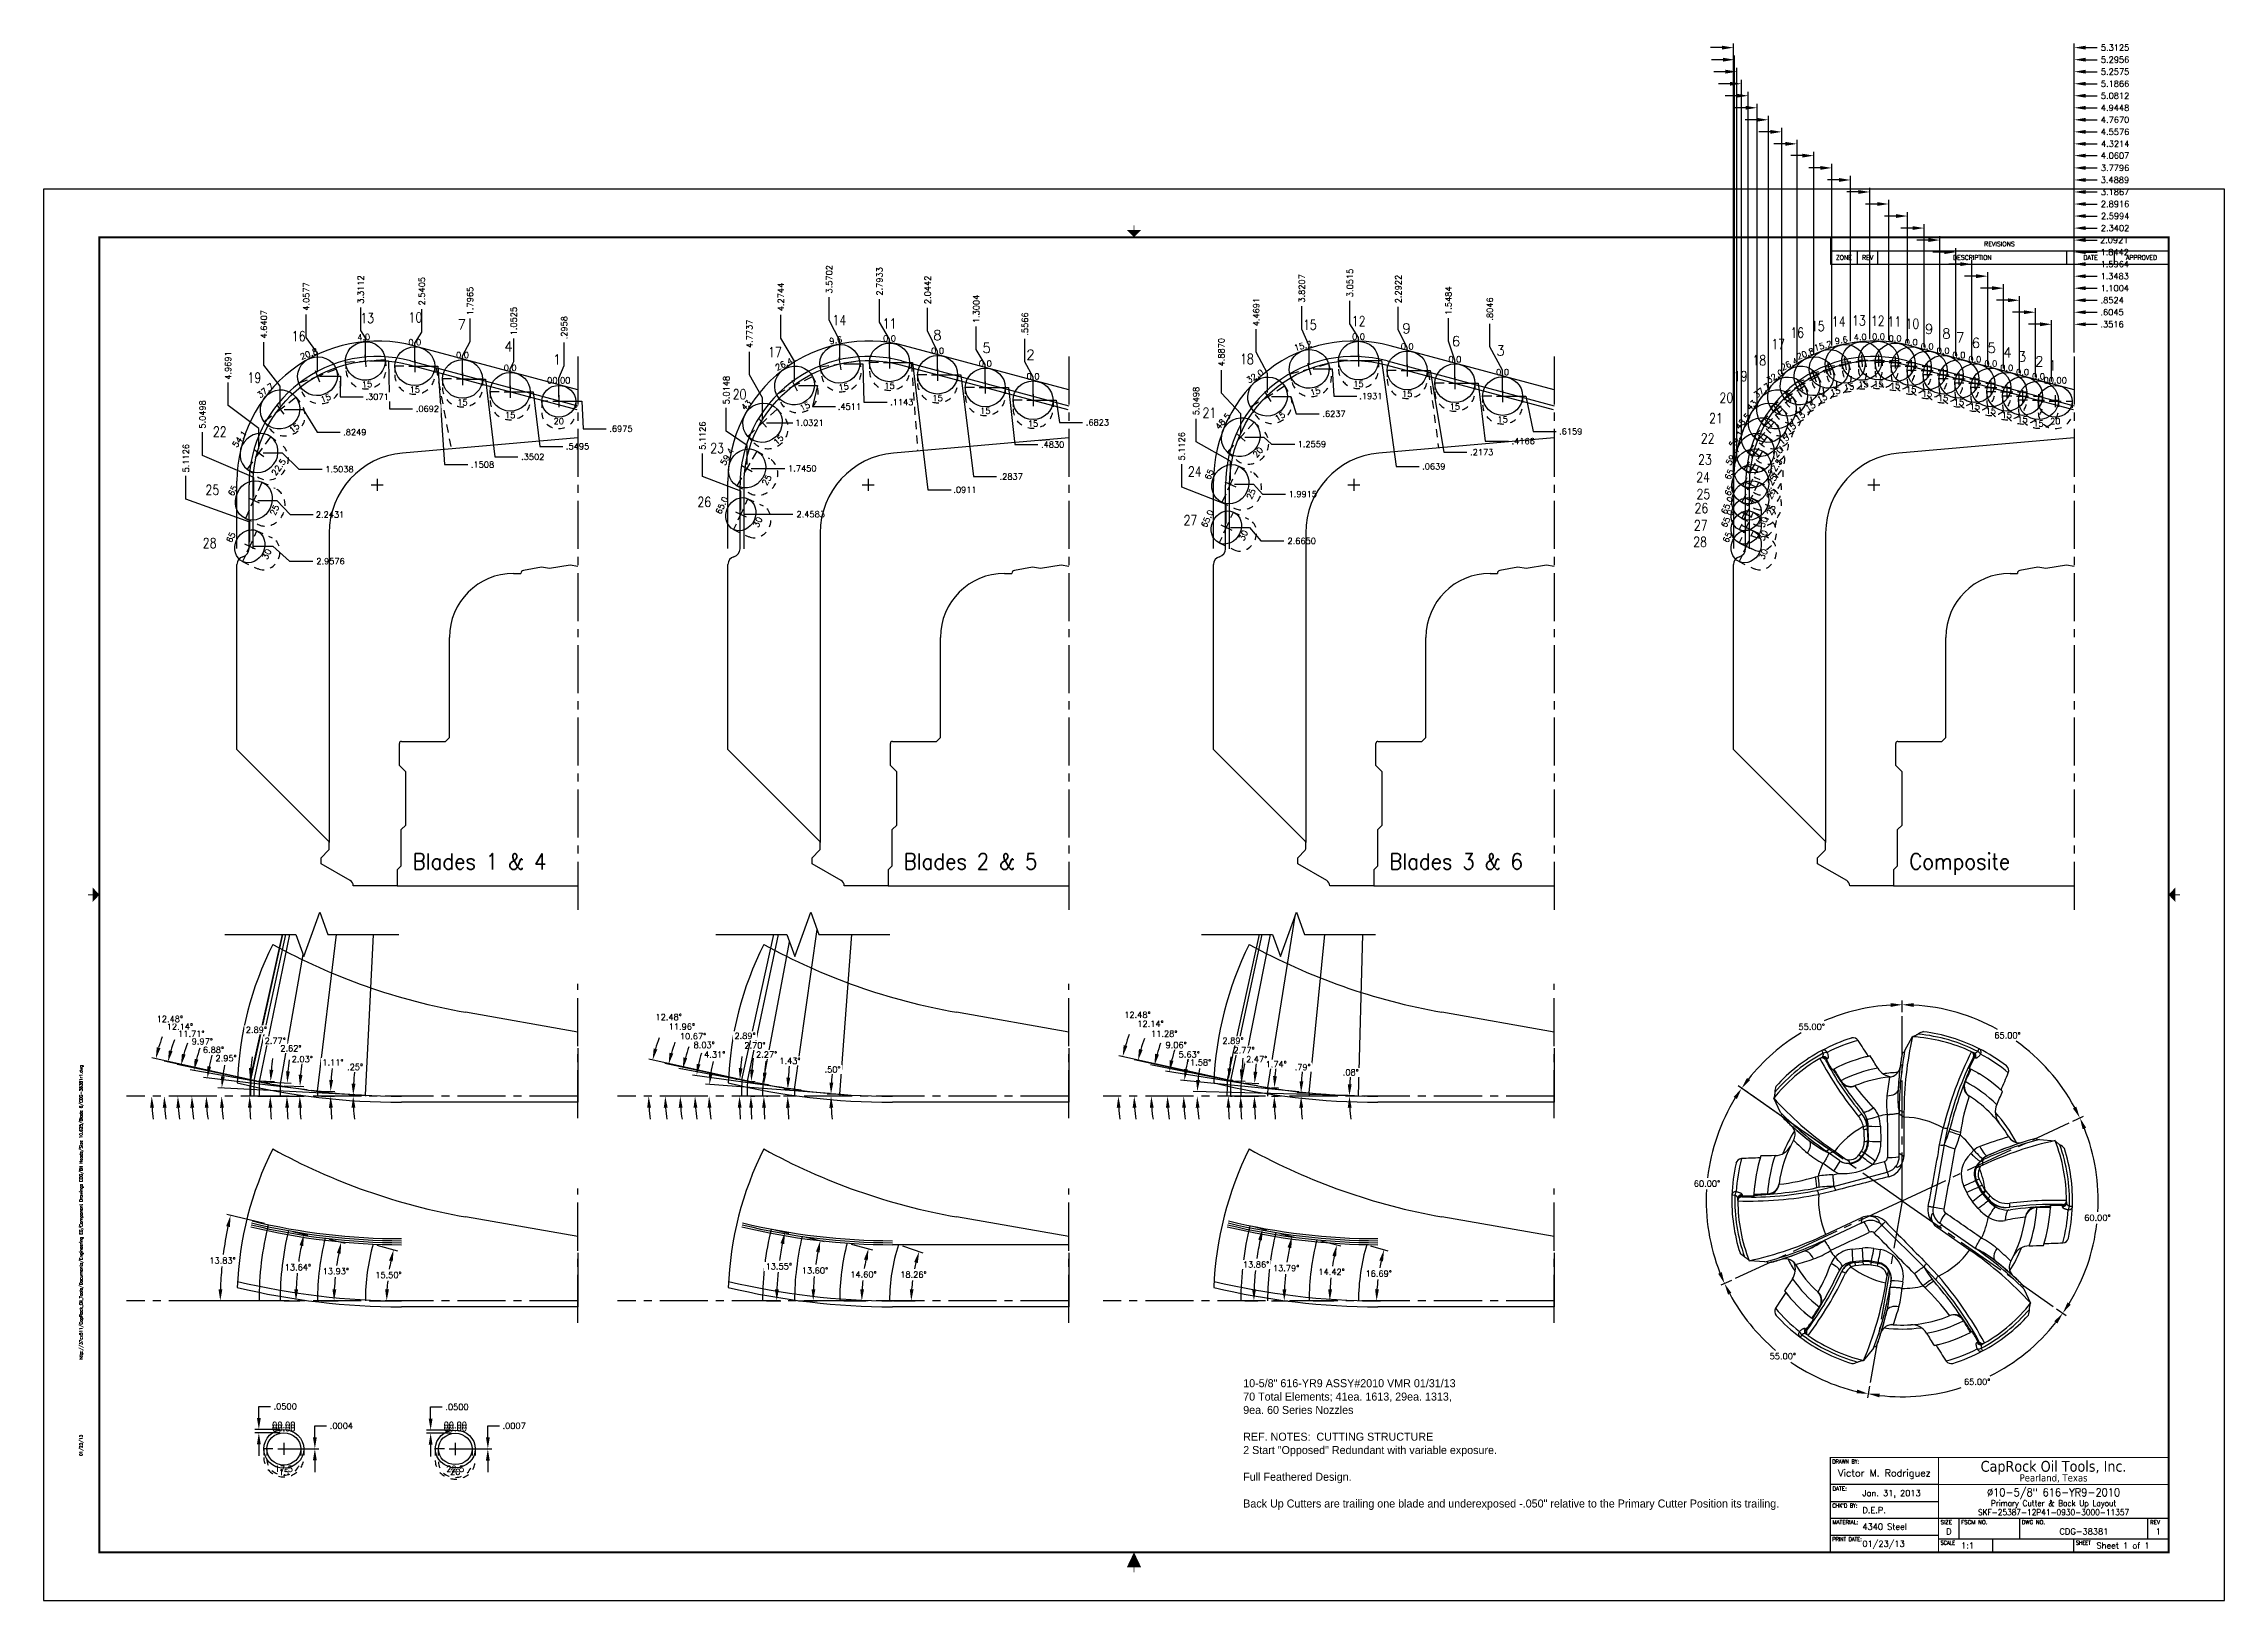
# Model space of a CAD drawing. Extents: x -34 to 0, y 36.5 to 60.7.
import ezdxf
from ezdxf.enums import TextEntityAlignment as Align

# ---------------------------------------------------------------- set-up
doc = ezdxf.new("R2010")
doc.units = 0
doc.header["$MEASUREMENT"] = 0
doc.header["$PDMODE"] = 35
doc.linetypes.add('CENTER2', pattern=[1.125, 0.75, -0.125, 0.125, -0.125])
doc.linetypes.add('HIDDEN2', pattern=[0.1875, 0.125, -0.0625])
doc.layers.get('0').update_dxf_attribs({"linetype": 'CONTINUOUS'})
doc.layers.get('Defpoints').update_dxf_attribs({"color": 10, "linetype": 'CONTINUOUS'})
for name, color, linetype in [('Blade1', 40, 'CONTINUOUS'), ('Blade3', 210, 'CONTINUOUS'), ('Blade5', 112, 'CONTINUOUS'), ('CDG-38379R1', 7, 'CONTINUOUS'), ('CLine', 5, 'CENTER2'), ('Construction', 191, 'CONTINUOUS'), ('Default', 7, 'CONTINUOUS'), ('Dims', 4, 'CONTINUOUS'), ('ODG-42439R1', 7, 'CONTINUOUS'), ('TEXT', 3, 'CONTINUOUS'), ('Title Block', 7, 'CONTINUOUS')]:
    doc.layers.add(name, color=color, linetype=linetype)
doc.styles.add('Block', font='tahoma.ttf')
doc.styles.add('RomanD', font='romand.shx', dxfattribs={"width": 0.9})
doc.styles.add('RomanS', font='romans')
doc.dimstyles.new('Copy of Standard', dxfattribs={"dimtxt": 0.094, "dimasz": 0.18, "dimexe": 0.0625, "dimexo": 0.0625, "dimgap": 0.045, "dimtad": 0, "dimtih": 1, "dimtoh": 1, "dimdec": 4, "dimzin": 4, "dimdsep": 46, "dimtxsty": 'RomanS', "dimcen": 0.09, "dimazin": 1, "dimtfac": 1, "dimtdec": 4, "dimtofl": 0, "dimtmove": 0, "dimatfit": 1, "dimfxl": 1, "dimtolj": 1, "dimtzin": 0, "dimarcsym": 0})
doc.dimstyles.get("Standard").update_dxf_attribs({"dimtxt": 0.094, "dimasz": 0.18, "dimexe": 0.0625, "dimexo": 0.0625, "dimgap": 0.045, "dimtad": 0, "dimtih": 1, "dimtoh": 1, "dimdec": 4, "dimzin": 4, "dimdsep": 46, "dimtxsty": 'RomanS', "dimcen": 0.09, "dimazin": 1, "dimtfac": 1, "dimtdec": 4, "dimtofl": 0, "dimtmove": 0, "dimatfit": 1, "dimfxl": 1, "dimtolj": 1, "dimtzin": 0, "dimarcsym": 0})

msp = doc.modelspace()

# ---------------------------------------------------------------- texts
at = {"layer": 'Blade1', "style": 'RomanS', "width": 0.8}
for s, p in [('13', (-5.69914, 56.40353)), ('16', (-6.66065, 56.21434)), ('10', (-4.86559, 56.35357)), ('19', (-7.54315, 55.53616)), ('22', (-31.25291, 54.67113)), ('22', (-8.05538, 54.56588)), ('25', (-31.36926, 53.76334)), ('25', (-8.12241, 53.69805)), ('28', (-31.41087, 52.93487)), ('28', (-8.17433, 52.95205))]:
    msp.add_text(s, height=0.15625, dxfattribs=at).set_placement(p, align=Align.MIDDLE_CENTER)
at = {"layer": 'Blade1', "style": 'RomanS'}
for s, p in [('7', (-4.11708, 56.13692)), ('4', (-3.38255, 55.90666)), ('1', (-2.67958, 55.70369))]:
    msp.add_text(s, height=0.15625, dxfattribs=at).set_placement(p, align=Align.MIDDLE_CENTER)
at = {"layer": 'Blade3', "style": 'RomanS', "width": 0.8}
for s, p in [('12', (-13.49651, 56.39532)), ('12', (-5.40358, 56.39959)), ('15', (-14.25855, 56.33824)), ('15', (-6.33852, 56.3168)), ('18', (-15.24006, 55.80376)), ('18', (-7.25136, 55.78338)), ('21', (-15.82407, 54.96634)), ('21', (-7.92739, 54.88084)), ('24', (-16.0521, 54.04829)), ('24', (-8.12743, 53.96279)), ('27', (-16.11943, 53.28926)), ('27', (-8.16373, 53.21088))]:
    msp.add_text(s, height=0.15625, dxfattribs=at).set_placement(p, align=Align.MIDDLE_CENTER)
at = {"layer": 'Blade3', "style": 'RomanS'}
for s, p in [('9', (-12.75081, 56.28094)), ('6', (-11.9788, 56.08145)), ('9', (-4.60319, 56.27178)), ('6', (-3.87531, 56.05503)), ('3', (-11.28512, 55.93473)), ('3', (-3.15453, 55.84195))]:
    msp.add_text(s, height=0.15625, dxfattribs=at).set_placement(p, align=Align.MIDDLE_CENTER)
at = {"layer": 'Blade5', "style": 'RomanS', "width": 0.8}
for s, p in [('14', (-6.01334, 56.38608)), ('11', (-5.14472, 56.38724)), ('17', (-6.95721, 56.03709)), ('17', (-22.59779, 55.91205)), ('20', (-23.149, 55.25409)), ('20', (-7.76468, 55.19961)), ('23', (-23.49953, 54.41449)), ('23', (-8.09928, 54.23656)), ('26', (-23.6997, 53.57589)), ('26', (-8.15253, 53.47976))]:
    msp.add_text(s, height=0.15625, dxfattribs=at).set_placement(p, align=Align.MIDDLE_CENTER)
at = {"layer": 'Blade5', "style": 'RomanS'}
for s, p in [('8', (-4.33416, 56.20003)), ('2', (-18.6132, 55.87003)), ('5', (-3.62748, 55.97658)), ('2', (-2.8855, 55.76694))]:
    msp.add_text(s, height=0.15625, dxfattribs=at).set_placement(p, align=Align.MIDDLE_CENTER)
at = {"layer": 'TEXT', "style": 'RomanS', "width": 0.9}
for s, p in [('Blades 1 & 4', (-28.24433, 47.84714)), ('Blades 2 & 5', (-20.58925, 47.84714)), ('Blades 3 & 6', (-13.01968, 47.84714)), ('Composite', (-4.91312, 47.84714))]:
    msp.add_text(s, height=0.25, dxfattribs=at).set_placement(p)
at = {"layer": 'TEXT', "insert": (-15.29735, 39.89998), "char_height": 0.125, "width": 8.4192095, "attachment_point": 1}
msp.add_mtext('10-5/8" 616-YR9 ASSY#2010 VMR 01/31/13\\P70 Total Elements; 41ea. 1613, 29ea. 1313,\\P9ea. 60 Series Nozzles\\P\\PREF. NOTES:  CUTTING STRUCTURE\\P2 Start "Opposed" Redundant with variable exposure.  \\P\\PFull Feathered Design.\\P\\PBack Up Cutters are trailing one blade and underexposed -.050" relative to the Primary Cutter Position its trailing.', dxfattribs=at)

# ---------------------------------------------------------------- blocks, each defined once
blk = doc.blocks.new('CMark')
at = {"layer": 'CLine'}
for p, q in [((-0.094, 0), (0.094, 0)), ((0, 0.094), (0, -0.094))]:
    blk.add_line(p, q, dxfattribs=at)
blk = doc.blocks.new('1613@15')
for p, q in [((-0.17, 0), (-0.312, 0)), ((0.171, 0), (0.312, 0))]:
    blk.add_line(p, q)
at = {"color": 8, "linetype": 'HIDDEN2', "ltscale": 0.5}
blk.add_line((-0.312, 0), (-0.312, -0.135), dxfattribs=at)
at = {"color": 8, "linetype": 'HIDDEN2', "ltscale": 0.5, "flags": 128}
blk.add_lwpolyline([(0.312, 0), (0.312, -0.135)], dxfattribs=at)
blk.add_ellipse((0, 0), major_axis=(-0.312, 0), ratio=0.965926, start_param=-3.141592653589793, end_param=3.141592653589793)
at = {"color": 8, "linetype": 'HIDDEN2', "ltscale": 0.5}
blk.add_ellipse((0, -0.135), major_axis=(-0.312, 0), ratio=0.965926, start_param=0, end_param=3.141593, dxfattribs=at)
blk.add_blockref('CMark', (0, 0))
at = {"style": 'RomanS'}
blk.add_text('15', height=0.094, dxfattribs=at).set_placement((0, -0.364), align=Align.MIDDLE_CENTER)
blk.add_attdef('ANG', text='', height=0.094, dxfattribs=at).set_placement((0, 0.298), align=Align.BOTTOM_CENTER)
blk = doc.blocks.new('*D31')
at = {"layer": 'Defpoints', "color": 0, "transparency": 16777216}
for p in [(-25.673, 55.843), (-25.968, 55.145)]:
    blk.add_point(p, dxfattribs=at)
at = {"layer": 'Dims', "color": 0, "lineweight": -2, "transparency": 16777216}
for p, q in [((-25.883, 55.701), (-25.883, 56.061)), ((-25.968, 55.505), (-25.883, 55.701)), ((-25.968, 55.208), (-25.968, 55.505))]:
    blk.add_line(p, q, dxfattribs=at)
at = {"layer": 'Dims', "color": 0, "transparency": 16777216, "insert": (-25.883, 56.292), "char_height": 0.094, "attachment_point": 5, "rotation": 90, "style": 'RomanS', "bg_fill": 3, "box_fill_scale": 1.25, "bg_fill_color": 256, "bg_fill_true_color": 13158600, "bg_fill_transparency": 0}
blk.add_mtext('\\A1;.2958', dxfattribs=at)
at = {"layer": 'Defpoints', "color": 0, "transparency": 16777216}
blk.add_point((-25.883, 56.061), dxfattribs=at)
blk = doc.blocks.new('*D32')
at = {"layer": 'Defpoints', "color": 0, "transparency": 16777216}
for p in [(-25.673, 55.843), (-26.725, 55.293)]:
    blk.add_point(p, dxfattribs=at)
at = {"layer": 'Dims', "color": 0, "lineweight": -2, "transparency": 16777216}
for p, q in [((-26.671, 55.763), (-26.671, 56.123)), ((-26.725, 55.653), (-26.671, 55.763)), ((-26.725, 55.356), (-26.725, 55.653))]:
    blk.add_line(p, q, dxfattribs=at)
at = {"layer": 'Dims', "color": 0, "transparency": 16777216, "insert": (-26.671, 56.394), "char_height": 0.094, "attachment_point": 5, "rotation": 90, "style": 'RomanS', "bg_fill": 3, "box_fill_scale": 1.25, "bg_fill_color": 256, "bg_fill_true_color": 13158600, "bg_fill_transparency": 0}
blk.add_mtext('\\A1;1.0525', dxfattribs=at)
at = {"layer": 'Defpoints', "color": 0, "transparency": 16777216}
blk.add_point((-26.671, 56.123), dxfattribs=at)
blk = doc.blocks.new('*D33')
at = {"layer": 'Defpoints', "color": 0, "transparency": 16777216}
for p in [(-25.673, 55.843), (-28.213, 55.69)]:
    blk.add_point(p, dxfattribs=at)
at = {"layer": 'Dims', "color": 0, "lineweight": -2, "transparency": 16777216}
for p, q in [((-28.102, 56.223), (-28.102, 56.583)), ((-28.213, 56.05), (-28.102, 56.223)), ((-28.213, 55.752), (-28.213, 56.05))]:
    blk.add_line(p, q, dxfattribs=at)
at = {"layer": 'Dims', "color": 0, "transparency": 16777216, "insert": (-28.102, 56.861), "char_height": 0.094, "attachment_point": 5, "rotation": 90, "style": 'RomanS', "bg_fill": 3, "box_fill_scale": 1.25, "bg_fill_color": 256, "bg_fill_true_color": 13158600, "bg_fill_transparency": 0}
blk.add_mtext('\\A1;2.5405', dxfattribs=at)
at = {"layer": 'Defpoints', "color": 0, "transparency": 16777216}
blk.add_point((-28.102, 56.583), dxfattribs=at)
blk = doc.blocks.new('*D34')
at = {"layer": 'Defpoints', "color": 0, "transparency": 16777216}
for p in [(-25.673, 55.843), (-25.968, 55.145)]:
    blk.add_point(p, dxfattribs=at)
at = {"layer": 'Dims', "color": 0, "lineweight": -2, "transparency": 16777216}
for p, q in [((-25.906, 55.145), (-25.608, 55.145)), ((-25.608, 55.145), (-25.59, 54.717)), ((-25.59, 54.717), (-25.23, 54.717))]:
    blk.add_line(p, q, dxfattribs=at)
at = {"layer": 'Dims', "color": 0, "transparency": 16777216, "insert": (-24.999, 54.717), "char_height": 0.094, "attachment_point": 5, "style": 'RomanS', "bg_fill": 3, "box_fill_scale": 1.25, "bg_fill_color": 256, "bg_fill_true_color": 13158600, "bg_fill_transparency": 0}
blk.add_mtext('\\A1;.6975', dxfattribs=at)
at = {"layer": 'Defpoints', "color": 0, "transparency": 16777216}
blk.add_point((-25.23, 54.717), dxfattribs=at)
blk = doc.blocks.new('*D35')
at = {"layer": 'Defpoints', "color": 0, "transparency": 16777216}
for p in [(-25.673, 55.843), (-26.725, 55.293)]:
    blk.add_point(p, dxfattribs=at)
at = {"layer": 'Dims', "color": 0, "lineweight": -2, "transparency": 16777216}
for p, q in [((-26.663, 55.293), (-26.365, 55.293)), ((-26.365, 55.293), (-26.266, 54.442)), ((-26.266, 54.442), (-25.906, 54.442))]:
    blk.add_line(p, q, dxfattribs=at)
at = {"layer": 'Dims', "color": 0, "transparency": 16777216, "insert": (-25.675, 54.442), "char_height": 0.094, "attachment_point": 5, "style": 'RomanS', "bg_fill": 3, "box_fill_scale": 1.25, "bg_fill_color": 256, "bg_fill_true_color": 13158600, "bg_fill_transparency": 0}
blk.add_mtext('\\A1;.5495', dxfattribs=at)
at = {"layer": 'Defpoints', "color": 0, "transparency": 16777216}
blk.add_point((-25.906, 54.442), dxfattribs=at)
blk = doc.blocks.new('*D36')
at = {"layer": 'Defpoints', "color": 0, "transparency": 16777216}
for p in [(-25.673, 55.843), (-27.469, 55.492)]:
    blk.add_point(p, dxfattribs=at)
at = {"layer": 'Dims', "color": 0, "lineweight": -2, "transparency": 16777216}
for p, q in [((-27.407, 55.492), (-27.109, 55.492)), ((-27.109, 55.492), (-26.965, 54.278)), ((-26.965, 54.278), (-26.605, 54.278))]:
    blk.add_line(p, q, dxfattribs=at)
at = {"layer": 'Dims', "color": 0, "transparency": 16777216, "insert": (-26.374, 54.278), "char_height": 0.094, "attachment_point": 5, "style": 'RomanS', "bg_fill": 3, "box_fill_scale": 1.25, "bg_fill_color": 256, "bg_fill_true_color": 13158600, "bg_fill_transparency": 0}
blk.add_mtext('\\A1;.3502', dxfattribs=at)
at = {"layer": 'Defpoints', "color": 0, "transparency": 16777216}
blk.add_point((-26.605, 54.278), dxfattribs=at)
blk = doc.blocks.new('*D37')
at = {"layer": 'Defpoints', "color": 0, "transparency": 16777216}
for p in [(-25.673, 55.843), (-28.213, 55.692)]:
    blk.add_point(p, dxfattribs=at)
at = {"layer": 'Dims', "color": 0, "lineweight": -2, "transparency": 16777216}
for p, q in [((-28.151, 55.692), (-27.853, 55.692)), ((-27.853, 55.692), (-27.748, 54.157)), ((-27.748, 54.157), (-27.388, 54.157))]:
    blk.add_line(p, q, dxfattribs=at)
at = {"layer": 'Dims', "color": 0, "transparency": 16777216, "insert": (-27.157, 54.157), "char_height": 0.094, "attachment_point": 5, "style": 'RomanS', "bg_fill": 3, "box_fill_scale": 1.25, "bg_fill_color": 256, "bg_fill_true_color": 13158600, "bg_fill_transparency": 0}
blk.add_mtext('\\A1;.1508', dxfattribs=at)
at = {"layer": 'Defpoints', "color": 0, "transparency": 16777216}
blk.add_point((-27.388, 54.157), dxfattribs=at)
blk = doc.blocks.new('*D38')
at = {"layer": 'Defpoints', "color": 0, "transparency": 16777216}
for p in [(-28.984, 55.773), (-25.673, 55.843)]:
    blk.add_point(p, dxfattribs=at)
at = {"layer": 'Dims', "color": 0, "lineweight": -2, "transparency": 16777216}
for p, q in [((-29.056, 56.248), (-29.056, 56.608)), ((-28.984, 56.133), (-29.056, 56.248)), ((-28.984, 55.836), (-28.984, 56.133))]:
    blk.add_line(p, q, dxfattribs=at)
at = {"layer": 'Dims', "color": 0, "transparency": 16777216, "insert": (-29.056, 56.886), "char_height": 0.094, "attachment_point": 5, "rotation": 90, "style": 'RomanS', "bg_fill": 3, "box_fill_scale": 1.25, "bg_fill_color": 256, "bg_fill_true_color": 13158600, "bg_fill_transparency": 0}
blk.add_mtext('\\A1;3.3112', dxfattribs=at)
at = {"layer": 'Defpoints', "color": 0, "transparency": 16777216}
blk.add_point((-29.056, 56.608), dxfattribs=at)
blk = doc.blocks.new('*D39')
at = {"layer": 'Defpoints', "color": 0, "transparency": 16777216}
for p in [(-28.984, 55.773), (-25.673, 55.843)]:
    blk.add_point(p, dxfattribs=at)
at = {"layer": 'Dims', "color": 0, "lineweight": -2, "transparency": 16777216}
for p, q in [((-28.921, 55.773), (-28.624, 55.773)), ((-28.624, 55.773), (-28.607, 55.027)), ((-28.607, 55.027), (-28.247, 55.027))]:
    blk.add_line(p, q, dxfattribs=at)
at = {"layer": 'Dims', "color": 0, "transparency": 16777216, "insert": (-28.016, 55.027), "char_height": 0.094, "attachment_point": 5, "style": 'RomanS', "bg_fill": 3, "box_fill_scale": 1.25, "bg_fill_color": 256, "bg_fill_true_color": 13158600, "bg_fill_transparency": 0}
blk.add_mtext('\\A1;.0692', dxfattribs=at)
at = {"layer": 'Defpoints', "color": 0, "transparency": 16777216}
blk.add_point((-28.247, 55.027), dxfattribs=at)
blk = doc.blocks.new('*D40')
at = {"layer": 'Defpoints', "color": 0, "transparency": 16777216}
for p in [(-32.707, 44.311), (-31.225, 44.354), (-29.084, 44.331), (-28.884, 44.32), (-25.673, 44.311)]:
    blk.add_point(p, dxfattribs=at)
at = {"layer": 'Dims', "color": 0, "lineweight": -2, "transparency": 16777216}
blk.add_line((-29.146, 44.334), (-31.284, 44.444), dxfattribs=at)
for start, end in [(168.8697, 172.9602), (184.0905, 188.181)]:
    blk.add_arc((-28.703, 44.311), 2.522, start, end, dxfattribs=at)
at = {"layer": 'Dims', "color": 0, "transparency": 16777216}
for points in [[(-31.176, 44.617), (-31.236, 44.623), (-31.222, 44.441)], [(-31.249, 44.13), (-31.189, 44.132), (-31.225, 44.311)]]:
    blk.add_solid(points, dxfattribs=at)
at = {"layer": 'Dims', "color": 0, "transparency": 16777216, "insert": (-31.155, 44.903), "char_height": 0.094, "attachment_point": 5, "style": 'RomanS', "bg_fill": 3, "box_fill_scale": 1.25, "bg_fill_color": 256, "bg_fill_true_color": 13158600, "bg_fill_transparency": 0}
blk.add_mtext('\\A1;2.95°', dxfattribs=at)
blk = doc.blocks.new('*D41')
at = {"layer": 'Defpoints', "color": 0, "transparency": 16777216}
for p in [(-29.174, 44.316), (-28.984, 44.325), (-28.984, 44.311), (-25.673, 44.311)]:
    blk.add_point(p, dxfattribs=at)
at = {"layer": 'Dims', "color": 0, "lineweight": -2, "transparency": 16777216}
for p, q in [((-29.046, 44.326), (-29.236, 44.327)), ((-29.046, 44.311), (-29.236, 44.311))]:
    blk.add_line(p, q, dxfattribs=at)
for start, end in [(173.8574, 176.8037), (182.9463, 185.8926)]:
    blk.add_arc((-25.673, 44.311), 3.501, start, end, dxfattribs=at)
at = {"layer": 'Dims', "color": 0, "transparency": 16777216}
for points in [[(-29.199, 44.13), (-29.139, 44.132), (-29.174, 44.311)], [(-29.138, 44.505), (-29.198, 44.507), (-29.173, 44.326)]]:
    blk.add_solid(points, dxfattribs=at)
at = {"layer": 'Dims', "color": 0, "transparency": 16777216, "insert": (-29.144, 44.767), "char_height": 0.094, "attachment_point": 5, "style": 'RomanS', "bg_fill": 3, "box_fill_scale": 1.25, "bg_fill_color": 256, "bg_fill_true_color": 13158600, "bg_fill_transparency": 0}
blk.add_mtext('\\A1;.25°', dxfattribs=at)
blk = doc.blocks.new('*D42')
at = {"layer": 'Defpoints', "color": 0, "transparency": 16777216}
for p in [(-25.673, 55.843), (-29.73, 55.535)]:
    blk.add_point(p, dxfattribs=at)
at = {"layer": 'Dims', "color": 0, "lineweight": -2, "transparency": 16777216}
for p, q in [((-29.905, 56.14), (-29.905, 56.5)), ((-29.73, 55.895), (-29.905, 56.14)), ((-29.73, 55.598), (-29.73, 55.895))]:
    blk.add_line(p, q, dxfattribs=at)
at = {"layer": 'Dims', "color": 0, "transparency": 16777216, "insert": (-29.905, 56.778), "char_height": 0.094, "attachment_point": 5, "rotation": 90, "style": 'RomanS', "bg_fill": 3, "box_fill_scale": 1.25, "bg_fill_color": 256, "bg_fill_true_color": 13158600, "bg_fill_transparency": 0}
blk.add_mtext('\\A1;4.0577', dxfattribs=at)
at = {"layer": 'Defpoints', "color": 0, "transparency": 16777216}
blk.add_point((-29.905, 56.5), dxfattribs=at)
blk = doc.blocks.new('*D43')
at = {"layer": 'Defpoints', "color": 0, "transparency": 16777216}
for p in [(-25.673, 55.843), (-29.73, 55.535)]:
    blk.add_point(p, dxfattribs=at)
at = {"layer": 'Dims', "color": 0, "lineweight": -2, "transparency": 16777216}
for p, q in [((-29.699, 55.535), (-29.37, 55.535)), ((-29.37, 55.535), (-29.378, 55.215)), ((-29.378, 55.215), (-29.018, 55.215))]:
    blk.add_line(p, q, dxfattribs=at)
at = {"layer": 'Dims', "color": 0, "transparency": 16777216, "insert": (-28.801, 55.215), "char_height": 0.094, "attachment_point": 5, "style": 'RomanS', "bg_fill": 3, "box_fill_scale": 1.25, "bg_fill_color": 256, "bg_fill_true_color": 13158600, "bg_fill_transparency": 0}
blk.add_mtext('\\A1;.3071', dxfattribs=at)
at = {"layer": 'Defpoints', "color": 0, "transparency": 16777216}
blk.add_point((-29.018, 55.215), dxfattribs=at)
blk = doc.blocks.new('*D44')
at = {"layer": 'Defpoints', "color": 0, "transparency": 16777216}
for p in [(-29.73, 44.39), (-29.73, 44.311), (-29.526, 44.336), (-25.673, 44.311)]:
    blk.add_point(p, dxfattribs=at)
at = {"layer": 'Dims', "color": 0, "lineweight": -2, "transparency": 16777216}
for p, q in [((-29.668, 44.311), (-29.463, 44.311)), ((-29.667, 44.388), (-29.462, 44.384))]:
    blk.add_line(p, q, dxfattribs=at)
for start, end in [(173.5363, 176.2132), (182.6769, 185.3539)]:
    blk.add_arc((-25.673, 44.311), 3.853, start, end, dxfattribs=at)
at = {"layer": 'Dims', "color": 0, "transparency": 16777216}
for points in [[(-29.487, 44.564), (-29.547, 44.567), (-29.525, 44.386)], [(-29.551, 44.13), (-29.491, 44.132), (-29.526, 44.311)]]:
    blk.add_solid(points, dxfattribs=at)
at = {"layer": 'Dims', "color": 0, "transparency": 16777216, "insert": (-29.489, 44.838), "char_height": 0.094, "attachment_point": 5, "style": 'RomanS', "bg_fill": 3, "box_fill_scale": 1.25, "bg_fill_color": 256, "bg_fill_true_color": 13158600, "bg_fill_transparency": 0}
blk.add_mtext('\\A1;1.11°', dxfattribs=at)
blk = doc.blocks.new('*D45')
at = {"layer": 'Defpoints', "color": 0, "transparency": 16777216}
for p in [(-32.707, 44.311), (-31.461, 44.406), (-29.829, 44.402), (-29.63, 44.378), (-25.673, 44.311)]:
    blk.add_point(p, dxfattribs=at)
at = {"layer": 'Dims', "color": 0, "lineweight": -2, "transparency": 16777216}
blk.add_line((-29.891, 44.409), (-31.508, 44.604), dxfattribs=at)
for start, end in [(164.4659, 168.7916), (184.3257, 188.6514)]:
    blk.add_arc((-29.079, 44.311), 2.385, start, end, dxfattribs=at)
at = {"layer": 'Dims', "color": 0, "transparency": 16777216}
for points in [[(-31.388, 44.77), (-31.447, 44.779), (-31.446, 44.597)], [(-31.487, 44.13), (-31.427, 44.132), (-31.463, 44.311)]]:
    blk.add_solid(points, dxfattribs=at)
at = {"layer": 'Dims', "color": 0, "transparency": 16777216, "insert": (-31.351, 45.034), "char_height": 0.094, "attachment_point": 5, "style": 'RomanS', "bg_fill": 3, "box_fill_scale": 1.25, "bg_fill_color": 256, "bg_fill_true_color": 13158600, "bg_fill_transparency": 0}
blk.add_mtext('\\A1;6.88°', dxfattribs=at)
blk = doc.blocks.new('*D46')
at = {"layer": 'Defpoints', "color": 0, "transparency": 16777216}
for p in [(-25.673, 55.843), (-30.313, 55.018)]:
    blk.add_point(p, dxfattribs=at)
at = {"layer": 'Dims', "color": 0, "lineweight": -2, "transparency": 16777216}
for p, q in [((-30.566, 55.707), (-30.566, 56.067)), ((-30.313, 55.378), (-30.566, 55.707)), ((-30.313, 55.08), (-30.313, 55.378))]:
    blk.add_line(p, q, dxfattribs=at)
at = {"layer": 'Dims', "color": 0, "transparency": 16777216, "insert": (-30.566, 56.345), "char_height": 0.094, "attachment_point": 5, "rotation": 90, "style": 'RomanS', "bg_fill": 3, "box_fill_scale": 1.25, "bg_fill_color": 256, "bg_fill_true_color": 13158600, "bg_fill_transparency": 0}
blk.add_mtext('\\A1;4.6407', dxfattribs=at)
at = {"layer": 'Defpoints', "color": 0, "transparency": 16777216}
blk.add_point((-30.566, 56.067), dxfattribs=at)
blk = doc.blocks.new('*D47')
at = {"layer": 'Defpoints', "color": 0, "transparency": 16777216}
for p in [(-25.673, 55.843), (-30.313, 55.018)]:
    blk.add_point(p, dxfattribs=at)
at = {"layer": 'Dims', "color": 0, "lineweight": -2, "transparency": 16777216}
for p, q in [((-30.251, 55.018), (-29.953, 55.018)), ((-29.953, 55.018), (-29.737, 54.662)), ((-29.737, 54.662), (-29.377, 54.662))]:
    blk.add_line(p, q, dxfattribs=at)
at = {"layer": 'Dims', "color": 0, "transparency": 16777216, "insert": (-29.148, 54.662), "char_height": 0.094, "attachment_point": 5, "style": 'RomanS', "bg_fill": 3, "box_fill_scale": 1.25, "bg_fill_color": 256, "bg_fill_true_color": 13158600, "bg_fill_transparency": 0}
blk.add_mtext('\\A1;.8249', dxfattribs=at)
at = {"layer": 'Defpoints', "color": 0, "transparency": 16777216}
blk.add_point((-29.377, 54.662), dxfattribs=at)
blk = doc.blocks.new('*D48')
at = {"layer": 'Defpoints', "color": 0, "transparency": 16777216}
for p in [(-32.707, 44.311), (-31.685, 44.445), (-30.409, 44.493), (-30.212, 44.458), (-25.673, 44.311)]:
    blk.add_point(p, dxfattribs=at)
at = {"layer": 'Dims', "color": 0, "lineweight": -2, "transparency": 16777216}
blk.add_line((-30.471, 44.504), (-31.716, 44.723), dxfattribs=at)
for start, end in [(161.1219, 165.5771), (184.4552, 188.9104)]:
    blk.add_arc((-29.374, 44.311), 2.315, start, end, dxfattribs=at)
at = {"layer": 'Dims', "color": 0, "transparency": 16777216}
for points in [[(-31.587, 44.881), (-31.646, 44.894), (-31.654, 44.712)], [(-31.712, 44.13), (-31.652, 44.132), (-31.689, 44.311)]]:
    blk.add_solid(points, dxfattribs=at)
at = {"layer": 'Dims', "color": 0, "transparency": 16777216, "insert": (-31.526, 45.166), "char_height": 0.094, "attachment_point": 5, "style": 'RomanS', "bg_fill": 3, "box_fill_scale": 1.25, "bg_fill_color": 256, "bg_fill_true_color": 13158600, "bg_fill_transparency": 0}
blk.add_mtext('\\A1;9.97°', dxfattribs=at)
blk = doc.blocks.new('*D49')
at = {"layer": 'Defpoints', "color": 0, "transparency": 16777216}
for p in [(-30.313, 44.311), (-30.311, 44.476), (-30.006, 44.362), (-25.673, 44.311)]:
    blk.add_point(p, dxfattribs=at)
at = {"layer": 'Dims', "color": 0, "lineweight": -2, "transparency": 16777216}
for p, q in [((-30.251, 44.311), (-29.944, 44.311)), ((-30.248, 44.473), (-29.941, 44.463))]:
    blk.add_line(p, q, dxfattribs=at)
for start, end in [(173.2068, 175.587), (182.3801, 184.7602)]:
    blk.add_arc((-25.673, 44.311), 4.333, start, end, dxfattribs=at)
at = {"layer": 'Dims', "color": 0, "transparency": 16777216}
for points in [[(-29.963, 44.643), (-30.023, 44.646), (-30.003, 44.465)], [(-30.032, 44.13), (-29.972, 44.132), (-30.006, 44.311)]]:
    blk.add_solid(points, dxfattribs=at)
at = {"layer": 'Dims', "color": 0, "transparency": 16777216, "insert": (-29.967, 44.889), "char_height": 0.094, "attachment_point": 5, "style": 'RomanS', "bg_fill": 3, "box_fill_scale": 1.25, "bg_fill_color": 256, "bg_fill_true_color": 13158600, "bg_fill_transparency": 0}
blk.add_mtext('\\A1;2.03°', dxfattribs=at)
blk = doc.blocks.new('*D50')
at = {"layer": 'Defpoints', "color": 0, "transparency": 16777216}
for p in [(-25.673, 55.843), (-30.642, 54.339)]:
    blk.add_point(p, dxfattribs=at)
at = {"layer": 'Dims', "color": 0, "lineweight": -2, "transparency": 16777216}
for p, q in [((-31.125, 55.078), (-31.125, 55.438)), ((-30.642, 54.718), (-31.125, 55.078)), ((-30.642, 54.401), (-30.642, 54.718))]:
    blk.add_line(p, q, dxfattribs=at)
at = {"layer": 'Dims', "color": 0, "transparency": 16777216, "insert": (-31.125, 55.702), "char_height": 0.094, "attachment_point": 5, "rotation": 90, "style": 'RomanS', "bg_fill": 3, "box_fill_scale": 1.25, "bg_fill_color": 256, "bg_fill_true_color": 13158600, "bg_fill_transparency": 0}
blk.add_mtext('\\A1;4.9691', dxfattribs=at)
at = {"layer": 'Defpoints', "color": 0, "transparency": 16777216}
blk.add_point((-31.125, 55.438), dxfattribs=at)
blk = doc.blocks.new('*D51')
at = {"layer": 'Defpoints', "color": 0, "transparency": 16777216}
for p in [(-25.673, 55.843), (-30.642, 54.339)]:
    blk.add_point(p, dxfattribs=at)
at = {"layer": 'Dims', "color": 0, "lineweight": -2, "transparency": 16777216}
for p, q in [((-30.579, 54.339), (-30.282, 54.339)), ((-30.282, 54.339), (-30.019, 54.085)), ((-30.019, 54.085), (-29.659, 54.085))]:
    blk.add_line(p, q, dxfattribs=at)
at = {"layer": 'Dims', "color": 0, "transparency": 16777216, "insert": (-29.388, 54.085), "char_height": 0.094, "attachment_point": 5, "style": 'RomanS', "bg_fill": 3, "box_fill_scale": 1.25, "bg_fill_color": 256, "bg_fill_true_color": 13158600, "bg_fill_transparency": 0}
blk.add_mtext('\\A1;1.5038', dxfattribs=at)
at = {"layer": 'Defpoints', "color": 0, "transparency": 16777216}
blk.add_point((-29.659, 54.085), dxfattribs=at)
blk = doc.blocks.new('1613@22.5')
for p, q in [((-0.17, 0), (-0.312, 0)), ((0.171, 0), (0.312, 0))]:
    blk.add_line(p, q)
at = {"color": 8, "linetype": 'HIDDEN2', "ltscale": 0.5}
blk.add_line((-0.312, 0), (-0.312, -0.178), dxfattribs=at)
at = {"color": 8, "linetype": 'HIDDEN2', "ltscale": 0.5, "flags": 128}
blk.add_lwpolyline([(0.312, 0), (0.312, -0.178)], dxfattribs=at)
at = {"extrusion": (0, 0, -1)}
blk.add_ellipse((0, 0), major_axis=(-0.312, 0), ratio=0.92388, start_param=-3.141592653589793, end_param=3.141592653589793, dxfattribs=at)
at = {"color": 8, "linetype": 'HIDDEN2', "ltscale": 0.5}
blk.add_ellipse((0, -0.199), major_axis=(0.312, 0), ratio=0.92388, start_param=3.141593, end_param=6.283185, dxfattribs=at)
blk.add_blockref('CMark', (0, 0))
at = {"style": 'RomanS'}
blk.add_text('22.5', height=0.094, dxfattribs=at).set_placement((0, -0.377), align=Align.MIDDLE_CENTER)
blk.add_attdef('ANG', text='', height=0.094, dxfattribs=at).set_placement((0, 0.298), align=Align.BOTTOM_CENTER)
blk = doc.blocks.new('*D52')
at = {"layer": 'Defpoints', "color": 0, "transparency": 16777216}
for p in [(-30.735, 44.558), (-32.707, 44.311), (-31.902, 44.472), (-30.539, 44.518), (-25.673, 44.311)]:
    blk.add_point(p, dxfattribs=at)
at = {"layer": 'Dims', "color": 0, "lineweight": -2, "transparency": 16777216}
blk.add_line((-30.796, 44.571), (-31.919, 44.804), dxfattribs=at)
for start, end in [(159.5672, 163.9275), (184.3603, 188.7205)]:
    blk.add_arc((-29.541, 44.311), 2.366, start, end, dxfattribs=at)
at = {"layer": 'Dims', "color": 0, "transparency": 16777216}
for points in [[(-31.786, 44.959), (-31.844, 44.973), (-31.858, 44.791)], [(-31.93, 44.13), (-31.87, 44.132), (-31.907, 44.311)]]:
    blk.add_solid(points, dxfattribs=at)
at = {"layer": 'Dims', "color": 0, "transparency": 16777216, "insert": (-31.697, 45.285), "char_height": 0.094, "attachment_point": 5, "style": 'RomanS', "bg_fill": 3, "box_fill_scale": 1.25, "bg_fill_color": 256, "bg_fill_true_color": 13158600, "bg_fill_transparency": 0}
blk.add_mtext('\\A1;11.71°', dxfattribs=at)
blk = doc.blocks.new('*D53')
at = {"layer": 'Defpoints', "color": 0, "transparency": 16777216}
for p in [(-30.642, 44.311), (-30.637, 44.538), (-30.206, 44.38), (-25.673, 44.311)]:
    blk.add_point(p, dxfattribs=at)
at = {"layer": 'Dims', "color": 0, "lineweight": -2, "transparency": 16777216}
for p, q in [((-30.579, 44.311), (-30.144, 44.311)), ((-30.574, 44.535), (-30.14, 44.515))]:
    blk.add_line(p, q, dxfattribs=at)
for start, end in [(172.8315, 175.1062), (182.2747, 184.5493)]:
    blk.add_arc((-25.673, 44.311), 4.534, start, end, dxfattribs=at)
at = {"layer": 'Dims', "color": 0, "transparency": 16777216}
for points in [[(-30.161, 44.696), (-30.22, 44.7), (-30.202, 44.518)], [(-30.233, 44.13), (-30.173, 44.132), (-30.207, 44.311)]]:
    blk.add_solid(points, dxfattribs=at)
at = {"layer": 'Dims', "color": 0, "transparency": 16777216, "insert": (-30.145, 45.057), "char_height": 0.094, "attachment_point": 5, "style": 'RomanS', "bg_fill": 3, "box_fill_scale": 1.25, "bg_fill_color": 256, "bg_fill_true_color": 13158600, "bg_fill_transparency": 0}
blk.add_mtext('\\A1;2.62°', dxfattribs=at)
blk = doc.blocks.new('1613@25')
for p, q in [((-0.17, 0), (-0.312, 0)), ((0.171, 0), (0.312, 0))]:
    blk.add_line(p, q)
at = {"color": 8, "linetype": 'HIDDEN2', "ltscale": 0.5}
blk.add_line((-0.312, 0), (-0.312, -0.22), dxfattribs=at)
at = {"color": 8, "linetype": 'HIDDEN2', "ltscale": 0.5, "flags": 128}
blk.add_lwpolyline([(0.312, 0), (0.312, -0.22)], dxfattribs=at)
blk.add_ellipse((0, 0), major_axis=(-0.312, 0), ratio=0.906308, start_param=-3.141592653589793, end_param=3.141592653589793)
at = {"color": 8, "linetype": 'HIDDEN2', "ltscale": 0.5}
blk.add_ellipse((0, -0.22), major_axis=(-0.312, 0), ratio=0.906308, start_param=0, end_param=3.141593, dxfattribs=at)
blk.add_blockref('CMark', (0, 0))
at = {"style": 'RomanS'}
blk.add_text('25', height=0.094, dxfattribs=at).set_placement((0, -0.356), align=Align.MIDDLE_CENTER)
blk.add_attdef('ANG', text='', height=0.094, dxfattribs=at).set_placement((0, 0.287), align=Align.BOTTOM_CENTER)
blk = doc.blocks.new('*D54')
at = {"layer": 'Defpoints', "color": 0, "transparency": 16777216}
for p in [(-25.673, 55.843), (-30.722, 53.599)]:
    blk.add_point(p, dxfattribs=at)
at = {"layer": 'Dims', "color": 0, "lineweight": -2, "transparency": 16777216}
for p, q in [((-30.66, 53.599), (-30.362, 53.599)), ((-30.362, 53.599), (-30.158, 53.378)), ((-30.158, 53.378), (-29.798, 53.378))]:
    blk.add_line(p, q, dxfattribs=at)
at = {"layer": 'Dims', "color": 0, "transparency": 16777216, "insert": (-29.534, 53.378), "char_height": 0.094, "attachment_point": 5, "style": 'RomanS', "bg_fill": 3, "box_fill_scale": 1.25, "bg_fill_color": 256, "bg_fill_true_color": 13158600, "bg_fill_transparency": 0}
blk.add_mtext('\\A1;2.2431', dxfattribs=at)
at = {"layer": 'Defpoints', "color": 0, "transparency": 16777216}
blk.add_point((-29.798, 53.378), dxfattribs=at)
blk = doc.blocks.new('*D55')
at = {"layer": 'Defpoints', "color": 0, "transparency": 16777216}
for p in [(-25.673, 55.843), (-30.722, 53.599)]:
    blk.add_point(p, dxfattribs=at)
at = {"layer": 'Dims', "color": 0, "lineweight": -2, "transparency": 16777216}
for p, q in [((-31.522, 54.301), (-31.522, 54.661)), ((-30.722, 53.959), (-31.522, 54.301)), ((-30.722, 53.662), (-30.722, 53.959))]:
    blk.add_line(p, q, dxfattribs=at)
at = {"layer": 'Dims', "color": 0, "transparency": 16777216, "insert": (-31.522, 54.939), "char_height": 0.094, "attachment_point": 5, "rotation": 90, "style": 'RomanS', "bg_fill": 3, "box_fill_scale": 1.25, "bg_fill_color": 256, "bg_fill_true_color": 13158600, "bg_fill_transparency": 0}
blk.add_mtext('\\A1;5.0498', dxfattribs=at)
at = {"layer": 'Defpoints', "color": 0, "transparency": 16777216}
blk.add_point((-31.522, 54.661), dxfattribs=at)
blk = doc.blocks.new('*D56')
at = {"layer": 'Defpoints', "color": 0, "transparency": 16777216}
for p in [(-25.673, 55.843), (-30.785, 52.885)]:
    blk.add_point(p, dxfattribs=at)
at = {"layer": 'Dims', "color": 0, "lineweight": -2, "transparency": 16777216}
for p, q in [((-30.723, 52.885), (-30.425, 52.885)), ((-30.425, 52.885), (-30.164, 52.651)), ((-30.164, 52.651), (-29.804, 52.651))]:
    blk.add_line(p, q, dxfattribs=at)
at = {"layer": 'Dims', "color": 0, "transparency": 16777216, "insert": (-29.527, 52.651), "char_height": 0.094, "attachment_point": 5, "style": 'RomanS', "bg_fill": 3, "box_fill_scale": 1.25, "bg_fill_color": 256, "bg_fill_true_color": 13158600, "bg_fill_transparency": 0}
blk.add_mtext('\\A1;2.9576', dxfattribs=at)
at = {"layer": 'Defpoints', "color": 0, "transparency": 16777216}
blk.add_point((-29.804, 52.651), dxfattribs=at)
blk = doc.blocks.new('*D57')
at = {"layer": 'Defpoints', "color": 0, "transparency": 16777216}
for p in [(-25.673, 55.843), (-30.785, 52.885)]:
    blk.add_point(p, dxfattribs=at)
at = {"layer": 'Dims', "color": 0, "lineweight": -2, "transparency": 16777216}
for p, q in [((-31.781, 53.62), (-31.781, 53.98)), ((-30.785, 53.26), (-31.781, 53.62)), ((-30.785, 52.947), (-30.785, 53.26))]:
    blk.add_line(p, q, dxfattribs=at)
at = {"layer": 'Dims', "color": 0, "transparency": 16777216, "insert": (-31.781, 54.257), "char_height": 0.094, "attachment_point": 5, "rotation": 90, "style": 'RomanS', "bg_fill": 3, "box_fill_scale": 1.25, "bg_fill_color": 256, "bg_fill_true_color": 13158600, "bg_fill_transparency": 0}
blk.add_mtext('\\A1;5.1126', dxfattribs=at)
at = {"layer": 'Defpoints', "color": 0, "transparency": 16777216}
blk.add_point((-31.781, 53.98), dxfattribs=at)
blk = doc.blocks.new('1613@20')
for p, q in [((-0.17, 0), (-0.312, 0)), ((0.171, 0), (0.312, 0))]:
    blk.add_line(p, q)
at = {"color": 8, "linetype": 'HIDDEN2', "ltscale": 0.5}
blk.add_line((-0.312, 0), (-0.312, -0.178), dxfattribs=at)
at = {"color": 8, "linetype": 'HIDDEN2', "ltscale": 0.5, "flags": 128}
blk.add_lwpolyline([(0.312, 0), (0.312, -0.178)], dxfattribs=at)
blk.add_ellipse((0, 0), major_axis=(-0.312, 0), ratio=0.939693, start_param=-3.141592653589793, end_param=3.141592653589793)
at = {"color": 8, "linetype": 'HIDDEN2', "ltscale": 0.5}
blk.add_ellipse((0, -0.178), major_axis=(-0.312, 0), ratio=0.939693, start_param=0, end_param=3.141593, dxfattribs=at)
blk.add_blockref('CMark', (0, 0))
at = {"style": 'RomanS'}
blk.add_text('20', height=0.094, dxfattribs=at).set_placement((0, -0.356), align=Align.MIDDLE_CENTER)
blk.add_attdef('ANG', text='', height=0.094, dxfattribs=at).set_placement((0, 0.298), align=Align.BOTTOM_CENTER)
blk = doc.blocks.new('1313@30')
for p, q in [((-0.17, 0), (-0.265, 0)), ((0.171, 0), (0.264, 0))]:
    blk.add_line(p, q)
at = {"color": 8, "linetype": 'HIDDEN2', "ltscale": 0.5}
blk.add_line((-0.265, 0), (-0.265, -0.26), dxfattribs=at)
at = {"color": 8, "linetype": 'HIDDEN2', "ltscale": 0.5, "flags": 128}
blk.add_lwpolyline([(0.264, 0), (0.264, -0.26)], dxfattribs=at)
blk.add_ellipse((0, 0), major_axis=(0.264, 0), ratio=0.866025)
at = {"color": 8, "linetype": 'HIDDEN2', "ltscale": 0.5}
blk.add_ellipse((0, -0.26), major_axis=(0.264, 0), ratio=0.866025, start_param=3.141593, end_param=6.283185, dxfattribs=at)
blk.add_blockref('CMark', (0, 0))
at = {"style": 'RomanS'}
blk.add_text('30', height=0.094, dxfattribs=at).set_placement((0, -0.292), align=Align.MIDDLE_CENTER)
blk.add_attdef('ANG', text='', height=0.094, dxfattribs=at).set_placement((0, 0.251), align=Align.BOTTOM_CENTER)
blk = doc.blocks.new('*D58')
at = {"layer": 'Defpoints', "color": 0, "transparency": 16777216}
for p in [(-10.448, 55.843), (-11.253, 55.227)]:
    blk.add_point(p, dxfattribs=at)
at = {"layer": 'Dims', "color": 0, "lineweight": -2, "transparency": 16777216}
for p, q in [((-11.452, 55.992), (-11.452, 56.352)), ((-11.253, 55.632), (-11.452, 55.992)), ((-11.253, 55.289), (-11.253, 55.632))]:
    blk.add_line(p, q, dxfattribs=at)
at = {"layer": 'Dims', "color": 0, "transparency": 16777216, "insert": (-11.452, 56.583), "char_height": 0.094, "attachment_point": 5, "rotation": 90, "style": 'RomanS', "bg_fill": 3, "box_fill_scale": 1.25, "bg_fill_color": 256, "bg_fill_true_color": 13158600, "bg_fill_transparency": 0}
blk.add_mtext('\\A1;.8046', dxfattribs=at)
at = {"layer": 'Defpoints', "color": 0, "transparency": 16777216}
blk.add_point((-11.452, 56.352), dxfattribs=at)
blk = doc.blocks.new('*D59')
at = {"layer": 'Defpoints', "color": 0, "transparency": 16777216}
for p in [(-10.448, 55.843), (-11.253, 55.227)]:
    blk.add_point(p, dxfattribs=at)
at = {"layer": 'Dims', "color": 0, "lineweight": -2, "transparency": 16777216}
for p, q in [((-11.19, 55.227), (-10.893, 55.227)), ((-10.893, 55.227), (-10.779, 54.674)), ((-10.779, 54.674), (-10.419, 54.674))]:
    blk.add_line(p, q, dxfattribs=at)
at = {"layer": 'Dims', "color": 0, "transparency": 16777216, "insert": (-10.191, 54.674), "char_height": 0.094, "attachment_point": 5, "style": 'RomanS', "bg_fill": 3, "box_fill_scale": 1.25, "bg_fill_color": 256, "bg_fill_true_color": 13158600, "bg_fill_transparency": 0}
blk.add_mtext('\\A1;.6159', dxfattribs=at)
at = {"layer": 'Defpoints', "color": 0, "transparency": 16777216}
blk.add_point((-10.419, 54.674), dxfattribs=at)
blk = doc.blocks.new('*D60')
at = {"layer": 'Defpoints', "color": 0, "transparency": 16777216}
for p in [(-10.448, 55.843), (-11.996, 55.426)]:
    blk.add_point(p, dxfattribs=at)
at = {"layer": 'Dims', "color": 0, "lineweight": -2, "transparency": 16777216}
for p, q in [((-12.097, 56.08), (-12.097, 56.44)), ((-11.996, 55.786), (-12.097, 56.08)), ((-11.996, 55.488), (-11.996, 55.786))]:
    blk.add_line(p, q, dxfattribs=at)
at = {"layer": 'Dims', "color": 0, "transparency": 16777216, "insert": (-12.097, 56.713), "char_height": 0.094, "attachment_point": 5, "rotation": 90, "style": 'RomanS', "bg_fill": 3, "box_fill_scale": 1.25, "bg_fill_color": 256, "bg_fill_true_color": 13158600, "bg_fill_transparency": 0}
blk.add_mtext('\\A1;1.5484', dxfattribs=at)
at = {"layer": 'Defpoints', "color": 0, "transparency": 16777216}
blk.add_point((-12.097, 56.44), dxfattribs=at)
blk = doc.blocks.new('*D61')
at = {"layer": 'Defpoints', "color": 0, "transparency": 16777216}
for p in [(-10.448, 55.843), (-12.74, 55.625)]:
    blk.add_point(p, dxfattribs=at)
at = {"layer": 'Dims', "color": 0, "lineweight": -2, "transparency": 16777216}
for p, q in [((-12.879, 56.257), (-12.879, 56.617)), ((-12.74, 55.985), (-12.879, 56.257)), ((-12.74, 55.688), (-12.74, 55.985))]:
    blk.add_line(p, q, dxfattribs=at)
at = {"layer": 'Dims', "color": 0, "transparency": 16777216, "insert": (-12.879, 56.894), "char_height": 0.094, "attachment_point": 5, "rotation": 90, "style": 'RomanS', "bg_fill": 3, "box_fill_scale": 1.25, "bg_fill_color": 256, "bg_fill_true_color": 13158600, "bg_fill_transparency": 0}
blk.add_mtext('\\A1;2.2922', dxfattribs=at)
at = {"layer": 'Defpoints', "color": 0, "transparency": 16777216}
blk.add_point((-12.879, 56.617), dxfattribs=at)
blk = doc.blocks.new('*D62')
at = {"layer": 'Defpoints', "color": 0, "transparency": 16777216}
for p in [(-13.5, 55.779), (-10.448, 55.843)]:
    blk.add_point(p, dxfattribs=at)
at = {"layer": 'Dims', "color": 0, "lineweight": -2, "transparency": 16777216}
for p, q in [((-13.633, 56.352), (-13.633, 56.712)), ((-13.5, 56.139), (-13.633, 56.352)), ((-13.5, 55.841), (-13.5, 56.139))]:
    blk.add_line(p, q, dxfattribs=at)
at = {"layer": 'Dims', "color": 0, "transparency": 16777216, "insert": (-13.633, 56.989), "char_height": 0.094, "attachment_point": 5, "rotation": 90, "style": 'RomanS', "bg_fill": 3, "box_fill_scale": 1.25, "bg_fill_color": 256, "bg_fill_true_color": 13158600, "bg_fill_transparency": 0}
blk.add_mtext('\\A1;3.0515', dxfattribs=at)
at = {"layer": 'Defpoints', "color": 0, "transparency": 16777216}
blk.add_point((-13.633, 56.712), dxfattribs=at)
blk = doc.blocks.new('*D63')
at = {"layer": 'Defpoints', "color": 0, "transparency": 16777216}
for p in [(-10.448, 55.843), (-14.269, 55.649)]:
    blk.add_point(p, dxfattribs=at)
at = {"layer": 'Dims', "color": 0, "lineweight": -2, "transparency": 16777216}
for p, q in [((-14.384, 56.267), (-14.384, 56.627)), ((-14.269, 56.009), (-14.384, 56.267)), ((-14.269, 55.712), (-14.269, 56.009))]:
    blk.add_line(p, q, dxfattribs=at)
at = {"layer": 'Dims', "color": 0, "transparency": 16777216, "insert": (-14.384, 56.904), "char_height": 0.094, "attachment_point": 5, "rotation": 90, "style": 'RomanS', "bg_fill": 3, "box_fill_scale": 1.25, "bg_fill_color": 256, "bg_fill_true_color": 13158600, "bg_fill_transparency": 0}
blk.add_mtext('\\A1;3.8207', dxfattribs=at)
at = {"layer": 'Defpoints', "color": 0, "transparency": 16777216}
blk.add_point((-14.384, 56.627), dxfattribs=at)
blk = doc.blocks.new('*D64')
at = {"layer": 'Defpoints', "color": 0, "transparency": 16777216}
for p in [(-10.448, 55.843), (-14.917, 55.219)]:
    blk.add_point(p, dxfattribs=at)
at = {"layer": 'Dims', "color": 0, "lineweight": -2, "transparency": 16777216}
for p, q in [((-15.094, 55.91), (-15.094, 56.27)), ((-14.917, 55.579), (-15.094, 55.91)), ((-14.917, 55.281), (-14.917, 55.579))]:
    blk.add_line(p, q, dxfattribs=at)
at = {"layer": 'Dims', "color": 0, "transparency": 16777216, "insert": (-15.094, 56.535), "char_height": 0.094, "attachment_point": 5, "rotation": 90, "style": 'RomanS', "bg_fill": 3, "box_fill_scale": 1.25, "bg_fill_color": 256, "bg_fill_true_color": 13158600, "bg_fill_transparency": 0}
blk.add_mtext('\\A1;4.4691', dxfattribs=at)
at = {"layer": 'Defpoints', "color": 0, "transparency": 16777216}
blk.add_point((-15.094, 56.27), dxfattribs=at)
blk = doc.blocks.new('*D65')
at = {"layer": 'Defpoints', "color": 0, "transparency": 16777216}
for p in [(-10.448, 55.843), (-15.335, 54.587)]:
    blk.add_point(p, dxfattribs=at)
at = {"layer": 'Dims', "color": 0, "lineweight": -2, "transparency": 16777216}
for p, q in [((-15.638, 55.272), (-15.638, 55.632)), ((-15.335, 54.947), (-15.638, 55.272)), ((-15.335, 54.649), (-15.335, 54.947))]:
    blk.add_line(p, q, dxfattribs=at)
at = {"layer": 'Dims', "color": 0, "transparency": 16777216, "insert": (-15.638, 55.91), "char_height": 0.094, "attachment_point": 5, "rotation": 90, "style": 'RomanS', "bg_fill": 3, "box_fill_scale": 1.25, "bg_fill_color": 256, "bg_fill_true_color": 13158600, "bg_fill_transparency": 0}
blk.add_mtext('\\A1;4.8870', dxfattribs=at)
at = {"layer": 'Defpoints', "color": 0, "transparency": 16777216}
blk.add_point((-15.638, 55.632), dxfattribs=at)
blk = doc.blocks.new('*D66')
at = {"layer": 'Defpoints', "color": 0, "transparency": 16777216}
for p in [(-10.448, 55.843), (-15.498, 53.851)]:
    blk.add_point(p, dxfattribs=at)
at = {"layer": 'Dims', "color": 0, "lineweight": -2, "transparency": 16777216}
for p, q in [((-16.032, 54.511), (-16.032, 54.871)), ((-15.498, 54.211), (-16.032, 54.511)), ((-15.498, 53.914), (-15.498, 54.211))]:
    blk.add_line(p, q, dxfattribs=at)
at = {"layer": 'Dims', "color": 0, "transparency": 16777216, "insert": (-16.032, 55.149), "char_height": 0.094, "attachment_point": 5, "rotation": 90, "style": 'RomanS', "bg_fill": 3, "box_fill_scale": 1.25, "bg_fill_color": 256, "bg_fill_true_color": 13158600, "bg_fill_transparency": 0}
blk.add_mtext('\\A1;5.0498', dxfattribs=at)
at = {"layer": 'Defpoints', "color": 0, "transparency": 16777216}
blk.add_point((-16.032, 54.871), dxfattribs=at)
blk = doc.blocks.new('*D67')
at = {"layer": 'Defpoints', "color": 0, "transparency": 16777216}
for p in [(-10.448, 55.843), (-11.996, 55.426)]:
    blk.add_point(p, dxfattribs=at)
at = {"layer": 'Dims', "color": 0, "lineweight": -2, "transparency": 16777216}
for p, q in [((-11.934, 55.426), (-11.636, 55.426)), ((-11.636, 55.426), (-11.523, 54.524)), ((-11.523, 54.524), (-11.163, 54.524))]:
    blk.add_line(p, q, dxfattribs=at)
at = {"layer": 'Dims', "color": 0, "transparency": 16777216, "insert": (-10.932, 54.524), "char_height": 0.094, "attachment_point": 5, "style": 'RomanS', "bg_fill": 3, "box_fill_scale": 1.25, "bg_fill_color": 256, "bg_fill_true_color": 13158600, "bg_fill_transparency": 0}
blk.add_mtext('\\A1;.4166', dxfattribs=at)
at = {"layer": 'Defpoints', "color": 0, "transparency": 16777216}
blk.add_point((-11.163, 54.524), dxfattribs=at)
blk = doc.blocks.new('*D68')
at = {"layer": 'Defpoints', "color": 0, "transparency": 16777216}
for p in [(-10.448, 55.843), (-12.74, 55.625)]:
    blk.add_point(p, dxfattribs=at)
at = {"layer": 'Dims', "color": 0, "lineweight": -2, "transparency": 16777216}
for p, q in [((-12.678, 55.625), (-12.38, 55.625)), ((-12.38, 55.625), (-12.17, 54.351)), ((-12.17, 54.351), (-11.81, 54.351))]:
    blk.add_line(p, q, dxfattribs=at)
at = {"layer": 'Dims', "color": 0, "transparency": 16777216, "insert": (-11.579, 54.351), "char_height": 0.094, "attachment_point": 5, "style": 'RomanS', "bg_fill": 3, "box_fill_scale": 1.25, "bg_fill_color": 256, "bg_fill_true_color": 13158600, "bg_fill_transparency": 0}
blk.add_mtext('\\A1;.2173', dxfattribs=at)
at = {"layer": 'Defpoints', "color": 0, "transparency": 16777216}
blk.add_point((-11.81, 54.351), dxfattribs=at)
blk = doc.blocks.new('*D69')
at = {"layer": 'Defpoints', "color": 0, "transparency": 16777216}
for p in [(-13.5, 55.779), (-10.448, 55.843)]:
    blk.add_point(p, dxfattribs=at)
at = {"layer": 'Dims', "color": 0, "lineweight": -2, "transparency": 16777216}
for p, q in [((-13.437, 55.779), (-13.14, 55.779)), ((-13.14, 55.779), (-12.914, 54.129)), ((-12.914, 54.129), (-12.554, 54.129))]:
    blk.add_line(p, q, dxfattribs=at)
at = {"layer": 'Dims', "color": 0, "transparency": 16777216, "insert": (-12.326, 54.129), "char_height": 0.094, "attachment_point": 5, "style": 'RomanS', "bg_fill": 3, "box_fill_scale": 1.25, "bg_fill_color": 256, "bg_fill_true_color": 13158600, "bg_fill_transparency": 0}
blk.add_mtext('\\A1;.0639', dxfattribs=at)
at = {"layer": 'Defpoints', "color": 0, "transparency": 16777216}
blk.add_point((-12.554, 54.129), dxfattribs=at)
blk = doc.blocks.new('*D70')
at = {"layer": 'Defpoints', "color": 0, "transparency": 16777216}
for p in [(-10.448, 55.843), (-14.269, 55.649)]:
    blk.add_point(p, dxfattribs=at)
at = {"layer": 'Dims', "color": 0, "lineweight": -2, "transparency": 16777216}
for p, q in [((-14.206, 55.649), (-13.909, 55.649)), ((-13.909, 55.649), (-13.884, 55.225)), ((-13.884, 55.225), (-13.524, 55.225))]:
    blk.add_line(p, q, dxfattribs=at)
at = {"layer": 'Dims', "color": 0, "transparency": 16777216, "insert": (-13.307, 55.225), "char_height": 0.094, "attachment_point": 5, "style": 'RomanS', "bg_fill": 3, "box_fill_scale": 1.25, "bg_fill_color": 256, "bg_fill_true_color": 13158600, "bg_fill_transparency": 0}
blk.add_mtext('\\A1;.1931', dxfattribs=at)
at = {"layer": 'Defpoints', "color": 0, "transparency": 16777216}
blk.add_point((-13.524, 55.225), dxfattribs=at)
blk = doc.blocks.new('*D71')
at = {"layer": 'Defpoints', "color": 0, "transparency": 16777216}
for p in [(-10.448, 55.843), (-14.917, 55.219)]:
    blk.add_point(p, dxfattribs=at)
at = {"layer": 'Dims', "color": 0, "lineweight": -2, "transparency": 16777216}
for p, q in [((-14.855, 55.219), (-14.557, 55.219)), ((-14.557, 55.219), (-14.472, 54.95)), ((-14.472, 54.95), (-14.112, 54.95))]:
    blk.add_line(p, q, dxfattribs=at)
at = {"layer": 'Dims', "color": 0, "transparency": 16777216, "insert": (-13.881, 54.95), "char_height": 0.094, "attachment_point": 5, "style": 'RomanS', "bg_fill": 3, "box_fill_scale": 1.25, "bg_fill_color": 256, "bg_fill_true_color": 13158600, "bg_fill_transparency": 0}
blk.add_mtext('\\A1;.6237', dxfattribs=at)
at = {"layer": 'Defpoints', "color": 0, "transparency": 16777216}
blk.add_point((-14.112, 54.95), dxfattribs=at)
blk = doc.blocks.new('*D72')
at = {"layer": 'Defpoints', "color": 0, "transparency": 16777216}
for p in [(-10.448, 55.843), (-15.335, 54.587)]:
    blk.add_point(p, dxfattribs=at)
at = {"layer": 'Dims', "color": 0, "lineweight": -2, "transparency": 16777216}
for p, q in [((-15.273, 54.587), (-14.975, 54.587)), ((-14.975, 54.587), (-14.855, 54.477)), ((-14.855, 54.477), (-14.495, 54.477))]:
    blk.add_line(p, q, dxfattribs=at)
at = {"layer": 'Dims', "color": 0, "transparency": 16777216, "insert": (-14.227, 54.477), "char_height": 0.094, "attachment_point": 5, "style": 'RomanS', "bg_fill": 3, "box_fill_scale": 1.25, "bg_fill_color": 256, "bg_fill_true_color": 13158600, "bg_fill_transparency": 0}
blk.add_mtext('\\A1;1.2559', dxfattribs=at)
at = {"layer": 'Defpoints', "color": 0, "transparency": 16777216}
blk.add_point((-14.495, 54.477), dxfattribs=at)
blk = doc.blocks.new('*D73')
at = {"layer": 'Defpoints', "color": 0, "transparency": 16777216}
for p in [(-10.448, 55.843), (-15.498, 53.851)]:
    blk.add_point(p, dxfattribs=at)
at = {"layer": 'Dims', "color": 0, "lineweight": -2, "transparency": 16777216}
for p, q in [((-15.435, 53.851), (-15.138, 53.851)), ((-15.138, 53.851), (-14.999, 53.698)), ((-14.999, 53.698), (-14.639, 53.698))]:
    blk.add_line(p, q, dxfattribs=at)
at = {"layer": 'Dims', "color": 0, "transparency": 16777216, "insert": (-14.368, 53.698), "char_height": 0.094, "attachment_point": 5, "style": 'RomanS', "bg_fill": 3, "box_fill_scale": 1.25, "bg_fill_color": 256, "bg_fill_true_color": 13158600, "bg_fill_transparency": 0}
blk.add_mtext('\\A1;1.9915', dxfattribs=at)
at = {"layer": 'Defpoints', "color": 0, "transparency": 16777216}
blk.add_point((-14.639, 53.698), dxfattribs=at)
blk = doc.blocks.new('*D74')
at = {"layer": 'Defpoints', "color": 0, "transparency": 16777216}
for p in [(-13.642, 44.312), (-13.5, 44.315), (-13.5, 44.311), (-10.448, 44.311)]:
    blk.add_point(p, dxfattribs=at)
at = {"layer": 'Dims', "color": 0, "lineweight": -2, "transparency": 16777216}
for p, q in [((-13.562, 44.315), (-13.705, 44.315)), ((-13.562, 44.311), (-13.705, 44.311))]:
    blk.add_line(p, q, dxfattribs=at)
for start, end in [(173.4633, 176.6925), (183.2292, 186.4585)]:
    blk.add_arc((-10.448, 44.311), 3.194, start, end, dxfattribs=at)
at = {"layer": 'Dims', "color": 0, "transparency": 16777216}
for points in [[(-13.607, 44.494), (-13.667, 44.496), (-13.642, 44.315)], [(-13.667, 44.13), (-13.607, 44.132), (-13.642, 44.311)]]:
    blk.add_solid(points, dxfattribs=at)
at = {"layer": 'Dims', "color": 0, "transparency": 16777216, "insert": (-13.621, 44.683), "char_height": 0.094, "attachment_point": 5, "style": 'RomanS', "bg_fill": 3, "box_fill_scale": 1.25, "bg_fill_color": 256, "bg_fill_true_color": 13158600, "bg_fill_transparency": 0}
blk.add_mtext('\\A1;.08°', dxfattribs=at)
blk = doc.blocks.new('*D75')
at = {"layer": 'Defpoints', "color": 0, "transparency": 16777216}
for p in [(-14.396, 44.329), (-14.269, 44.311), (-14.268, 44.364), (-10.448, 44.311)]:
    blk.add_point(p, dxfattribs=at)
at = {"layer": 'Dims', "color": 0, "lineweight": -2, "transparency": 16777216}
for p, q in [((-14.331, 44.365), (-14.458, 44.366)), ((-14.331, 44.311), (-14.458, 44.311))]:
    blk.add_line(p, q, dxfattribs=at)
for start, end in [(173.9849, 176.5977), (182.6127, 185.2255)]:
    blk.add_arc((-10.448, 44.311), 3.948, start, end, dxfattribs=at)
at = {"layer": 'Dims', "color": 0, "transparency": 16777216}
for points in [[(-14.359, 44.544), (-14.419, 44.546), (-14.395, 44.365)], [(-14.422, 44.13), (-14.362, 44.132), (-14.396, 44.311)]]:
    blk.add_solid(points, dxfattribs=at)
at = {"layer": 'Dims', "color": 0, "transparency": 16777216, "insert": (-14.37, 44.764), "char_height": 0.094, "attachment_point": 5, "style": 'RomanS', "bg_fill": 3, "box_fill_scale": 1.25, "bg_fill_color": 256, "bg_fill_true_color": 13158600, "bg_fill_transparency": 0}
blk.add_mtext('\\A1;.79°', dxfattribs=at)
blk = doc.blocks.new('*D76')
at = {"layer": 'Defpoints', "color": 0, "transparency": 16777216}
for p in [(-14.917, 44.311), (-14.915, 44.447), (-14.813, 44.355), (-10.448, 44.311)]:
    blk.add_point(p, dxfattribs=at)
at = {"layer": 'Dims', "color": 0, "lineweight": -2, "transparency": 16777216}
for p, q in [((-14.855, 44.311), (-14.75, 44.311)), ((-14.853, 44.445), (-14.748, 44.442))]:
    blk.add_line(p, q, dxfattribs=at)
for start, end in [(173.5302, 175.8932), (182.3629, 184.7259)]:
    blk.add_arc((-10.448, 44.311), 4.365, start, end, dxfattribs=at)
at = {"layer": 'Dims', "color": 0, "transparency": 16777216}
for points in [[(-14.772, 44.622), (-14.832, 44.625), (-14.811, 44.444)], [(-14.839, 44.13), (-14.779, 44.132), (-14.813, 44.311)]]:
    blk.add_solid(points, dxfattribs=at)
at = {"layer": 'Dims', "color": 0, "transparency": 16777216, "insert": (-14.784, 44.809), "char_height": 0.094, "attachment_point": 5, "style": 'RomanS', "bg_fill": 3, "box_fill_scale": 1.25, "bg_fill_color": 256, "bg_fill_true_color": 13158600, "bg_fill_transparency": 0}
blk.add_mtext('\\A1;1.74°', dxfattribs=at)
blk = doc.blocks.new('*D77')
at = {"layer": 'Defpoints', "color": 0, "transparency": 16777216}
for p in [(-15.335, 44.311), (-15.331, 44.522), (-15.122, 44.378), (-10.448, 44.311)]:
    blk.add_point(p, dxfattribs=at)
at = {"layer": 'Dims', "color": 0, "lineweight": -2, "transparency": 16777216}
for p, q in [((-15.273, 44.311), (-15.06, 44.311)), ((-15.268, 44.519), (-15.056, 44.51))]:
    blk.add_line(p, q, dxfattribs=at)
for start, end in [(173.1187, 175.325), (182.2062, 184.4125)]:
    blk.add_arc((-10.448, 44.311), 4.675, start, end, dxfattribs=at)
at = {"layer": 'Dims', "color": 0, "transparency": 16777216}
for points in [[(-15.077, 44.69), (-15.137, 44.694), (-15.119, 44.512)], [(-15.149, 44.13), (-15.089, 44.132), (-15.123, 44.311)]]:
    blk.add_solid(points, dxfattribs=at)
at = {"layer": 'Dims', "color": 0, "transparency": 16777216, "insert": (-15.087, 44.888), "char_height": 0.094, "attachment_point": 5, "style": 'RomanS', "bg_fill": 3, "box_fill_scale": 1.25, "bg_fill_color": 256, "bg_fill_true_color": 13158600, "bg_fill_transparency": 0}
blk.add_mtext('\\A1;2.47°', dxfattribs=at)
blk = doc.blocks.new('*D78')
at = {"layer": 'Defpoints', "color": 0, "transparency": 16777216}
for p in [(-17.483, 44.311), (-16.014, 44.336), (-13.6, 44.318), (-13.4, 44.312), (-10.448, 44.311)]:
    blk.add_point(p, dxfattribs=at)
at = {"layer": 'Dims', "color": 0, "lineweight": -2, "transparency": 16777216}
blk.add_line((-13.662, 44.32), (-16.076, 44.386), dxfattribs=at)
for start, end in [(170.6759, 174.5459), (183.87, 187.74)]:
    blk.add_arc((-13.349, 44.311), 2.665, start, end, dxfattribs=at)
at = {"layer": 'Dims', "color": 0, "transparency": 16777216}
for points in [[(-15.972, 44.563), (-16.032, 44.566), (-16.013, 44.385)], [(-16.038, 44.13), (-15.978, 44.132), (-16.014, 44.311)]]:
    blk.add_solid(points, dxfattribs=at)
at = {"layer": 'Dims', "color": 0, "transparency": 16777216, "insert": (-15.962, 44.838), "char_height": 0.094, "attachment_point": 5, "style": 'RomanS', "bg_fill": 3, "box_fill_scale": 1.25, "bg_fill_color": 256, "bg_fill_true_color": 13158600, "bg_fill_transparency": 0}
blk.add_mtext('\\A1;1.58°', dxfattribs=at)
blk = doc.blocks.new('*D79')
at = {"layer": 'Defpoints', "color": 0, "transparency": 16777216}
for p in [(-17.483, 44.311), (-16.224, 44.393), (-14.368, 44.373), (-14.169, 44.354), (-10.448, 44.311)]:
    blk.add_point(p, dxfattribs=at)
at = {"layer": 'Dims', "color": 0, "lineweight": -2, "transparency": 16777216}
blk.add_line((-14.43, 44.38), (-16.276, 44.562), dxfattribs=at)
for start, end in [(166.0857, 170.2267), (184.141, 188.282)]:
    blk.add_arc((-13.735, 44.311), 2.491, start, end, dxfattribs=at)
at = {"layer": 'Dims', "color": 0, "transparency": 16777216}
for points in [[(-16.16, 44.73), (-16.219, 44.738), (-16.214, 44.556)], [(-16.249, 44.13), (-16.189, 44.132), (-16.226, 44.311)]]:
    blk.add_solid(points, dxfattribs=at)
at = {"layer": 'Dims', "color": 0, "transparency": 16777216, "insert": (-16.139, 44.962), "char_height": 0.094, "attachment_point": 5, "style": 'RomanS', "bg_fill": 3, "box_fill_scale": 1.25, "bg_fill_color": 256, "bg_fill_true_color": 13158600, "bg_fill_transparency": 0}
blk.add_mtext('\\A1;5.63°', dxfattribs=at)
blk = doc.blocks.new('*D80')
at = {"layer": 'Defpoints', "color": 0, "transparency": 16777216}
for p in [(-17.483, 44.311), (-16.475, 44.438), (-15.014, 44.463), (-14.816, 44.431), (-10.448, 44.311)]:
    blk.add_point(p, dxfattribs=at)
at = {"layer": 'Dims', "color": 0, "lineweight": -2, "transparency": 16777216}
blk.add_line((-15.076, 44.473), (-16.51, 44.701), dxfattribs=at)
for start, end in [(162.4041, 166.6731), (184.269, 188.538)]:
    blk.add_arc((-14.062, 44.311), 2.416, start, end, dxfattribs=at)
at = {"layer": 'Dims', "color": 0, "transparency": 16777216}
for points in [[(-16.384, 44.862), (-16.443, 44.874), (-16.448, 44.691)], [(-16.502, 44.13), (-16.442, 44.132), (-16.478, 44.311)]]:
    blk.add_solid(points, dxfattribs=at)
at = {"layer": 'Dims', "color": 0, "transparency": 16777216, "insert": (-16.343, 45.109), "char_height": 0.094, "attachment_point": 5, "style": 'RomanS', "bg_fill": 3, "box_fill_scale": 1.25, "bg_fill_color": 256, "bg_fill_true_color": 13158600, "bg_fill_transparency": 0}
blk.add_mtext('\\A1;9.06°', dxfattribs=at)
blk = doc.blocks.new('*D81')
at = {"layer": 'Defpoints', "color": 0, "transparency": 16777216}
for p in [(-15.429, 44.541), (-17.483, 44.311), (-16.724, 44.472), (-15.232, 44.502), (-10.448, 44.311)]:
    blk.add_point(p, dxfattribs=at)
at = {"layer": 'Dims', "color": 0, "lineweight": -2, "transparency": 16777216}
blk.add_line((-15.49, 44.553), (-16.744, 44.803), dxfattribs=at)
for start, end in [(160.3207, 164.5226), (184.2019, 188.4038)]:
    blk.add_arc((-14.275, 44.311), 2.455, start, end, dxfattribs=at)
at = {"layer": 'Dims', "color": 0, "transparency": 16777216}
for points in [[(-16.611, 44.959), (-16.67, 44.973), (-16.682, 44.791)], [(-16.753, 44.13), (-16.693, 44.132), (-16.73, 44.311)]]:
    blk.add_solid(points, dxfattribs=at)
at = {"layer": 'Dims', "color": 0, "transparency": 16777216, "insert": (-16.528, 45.286), "char_height": 0.094, "attachment_point": 5, "style": 'RomanS', "bg_fill": 3, "box_fill_scale": 1.25, "bg_fill_color": 256, "bg_fill_true_color": 13158600, "bg_fill_transparency": 0}
blk.add_mtext('\\A1;11.28°', dxfattribs=at)
blk = doc.blocks.new('*D82')
at = {"layer": 'Defpoints', "color": 0, "transparency": 16777216}
for p in [(-18.018, 55.843), (-18.574, 55.16)]:
    blk.add_point(p, dxfattribs=at)
at = {"layer": 'Dims', "color": 0, "lineweight": -2, "transparency": 16777216}
for p, q in [((-18.7, 55.758), (-18.7, 56.118)), ((-18.574, 55.52), (-18.7, 55.758)), ((-18.574, 55.223), (-18.574, 55.52))]:
    blk.add_line(p, q, dxfattribs=at)
at = {"layer": 'Dims', "color": 0, "transparency": 16777216, "insert": (-18.7, 56.349), "char_height": 0.094, "attachment_point": 5, "rotation": 90, "style": 'RomanS', "bg_fill": 3, "box_fill_scale": 1.25, "bg_fill_color": 256, "bg_fill_true_color": 13158600, "bg_fill_transparency": 0}
blk.add_mtext('\\A1;.5566', dxfattribs=at)
at = {"layer": 'Defpoints', "color": 0, "transparency": 16777216}
blk.add_point((-18.7, 56.118), dxfattribs=at)
blk = doc.blocks.new('*D83')
at = {"layer": 'Defpoints', "color": 0, "transparency": 16777216}
for p in [(-18.018, 55.843), (-19.318, 55.359)]:
    blk.add_point(p, dxfattribs=at)
at = {"layer": 'Dims', "color": 0, "lineweight": -2, "transparency": 16777216}
for p, q in [((-19.459, 55.951), (-19.459, 56.311)), ((-19.318, 55.719), (-19.459, 55.951)), ((-19.318, 55.422), (-19.318, 55.719))]:
    blk.add_line(p, q, dxfattribs=at)
at = {"layer": 'Dims', "color": 0, "transparency": 16777216, "insert": (-19.459, 56.584), "char_height": 0.094, "attachment_point": 5, "rotation": 90, "style": 'RomanS', "bg_fill": 3, "box_fill_scale": 1.25, "bg_fill_color": 256, "bg_fill_true_color": 13158600, "bg_fill_transparency": 0}
blk.add_mtext('\\A1;1.3004', dxfattribs=at)
at = {"layer": 'Defpoints', "color": 0, "transparency": 16777216}
blk.add_point((-19.459, 56.311), dxfattribs=at)
blk = doc.blocks.new('*D84')
at = {"layer": 'Defpoints', "color": 0, "transparency": 16777216}
for p in [(-18.018, 55.843), (-20.062, 55.559)]:
    blk.add_point(p, dxfattribs=at)
at = {"layer": 'Dims', "color": 0, "lineweight": -2, "transparency": 16777216}
for p, q in [((-20.217, 56.243), (-20.217, 56.603)), ((-20.062, 55.919), (-20.217, 56.243)), ((-20.062, 55.621), (-20.062, 55.919))]:
    blk.add_line(p, q, dxfattribs=at)
at = {"layer": 'Dims', "color": 0, "transparency": 16777216, "insert": (-20.217, 56.881), "char_height": 0.094, "attachment_point": 5, "rotation": 90, "style": 'RomanS', "bg_fill": 3, "box_fill_scale": 1.25, "bg_fill_color": 256, "bg_fill_true_color": 13158600, "bg_fill_transparency": 0}
blk.add_mtext('\\A1;2.0442', dxfattribs=at)
at = {"layer": 'Defpoints', "color": 0, "transparency": 16777216}
blk.add_point((-20.217, 56.603), dxfattribs=at)
blk = doc.blocks.new('*D85')
at = {"layer": 'Defpoints', "color": 0, "transparency": 16777216}
for p in [(-18.018, 55.843), (-20.811, 55.751)]:
    blk.add_point(p, dxfattribs=at)
at = {"layer": 'Dims', "color": 0, "lineweight": -2, "transparency": 16777216}
for p, q in [((-20.968, 56.376), (-20.968, 56.736)), ((-20.811, 56.111), (-20.968, 56.376)), ((-20.811, 55.814), (-20.811, 56.111))]:
    blk.add_line(p, q, dxfattribs=at)
at = {"layer": 'Dims', "color": 0, "transparency": 16777216, "insert": (-20.968, 57.014), "char_height": 0.094, "attachment_point": 5, "rotation": 90, "style": 'RomanS', "bg_fill": 3, "box_fill_scale": 1.25, "bg_fill_color": 256, "bg_fill_true_color": 13158600, "bg_fill_transparency": 0}
blk.add_mtext('\\A1;2.7933', dxfattribs=at)
at = {"layer": 'Defpoints', "color": 0, "transparency": 16777216}
blk.add_point((-20.968, 56.736), dxfattribs=at)
blk = doc.blocks.new('*D86')
at = {"layer": 'Defpoints', "color": 0, "transparency": 16777216}
for p in [(-18.018, 55.843), (-21.588, 55.728)]:
    blk.add_point(p, dxfattribs=at)
at = {"layer": 'Dims', "color": 0, "lineweight": -2, "transparency": 16777216}
for p, q in [((-21.753, 56.409), (-21.753, 56.769)), ((-21.588, 56.088), (-21.753, 56.409)), ((-21.588, 55.791), (-21.588, 56.088))]:
    blk.add_line(p, q, dxfattribs=at)
at = {"layer": 'Dims', "color": 0, "transparency": 16777216, "insert": (-21.753, 57.047), "char_height": 0.094, "attachment_point": 5, "rotation": 90, "style": 'RomanS', "bg_fill": 3, "box_fill_scale": 1.25, "bg_fill_color": 256, "bg_fill_true_color": 13158600, "bg_fill_transparency": 0}
blk.add_mtext('\\A1;3.5702', dxfattribs=at)
at = {"layer": 'Defpoints', "color": 0, "transparency": 16777216}
blk.add_point((-21.753, 56.769), dxfattribs=at)
blk = doc.blocks.new('*D87')
at = {"layer": 'Defpoints', "color": 0, "transparency": 16777216}
for p in [(-18.018, 55.843), (-22.292, 55.391)]:
    blk.add_point(p, dxfattribs=at)
at = {"layer": 'Dims', "color": 0, "lineweight": -2, "transparency": 16777216}
for p, q in [((-22.505, 56.13), (-22.505, 56.49)), ((-22.292, 55.77), (-22.505, 56.13)), ((-22.292, 55.454), (-22.292, 55.77))]:
    blk.add_line(p, q, dxfattribs=at)
at = {"layer": 'Dims', "color": 0, "transparency": 16777216, "insert": (-22.505, 56.77), "char_height": 0.094, "attachment_point": 5, "rotation": 90, "style": 'RomanS', "bg_fill": 3, "box_fill_scale": 1.25, "bg_fill_color": 256, "bg_fill_true_color": 13158600, "bg_fill_transparency": 0}
blk.add_mtext('\\A1;4.2744', dxfattribs=at)
at = {"layer": 'Defpoints', "color": 0, "transparency": 16777216}
blk.add_point((-22.505, 56.49), dxfattribs=at)
blk = doc.blocks.new('*D88')
at = {"layer": 'Defpoints', "color": 0, "transparency": 16777216}
for p in [(-18.018, 55.843), (-22.791, 54.81)]:
    blk.add_point(p, dxfattribs=at)
at = {"layer": 'Dims', "color": 0, "lineweight": -2, "transparency": 16777216}
for p, q in [((-22.997, 55.558), (-22.997, 55.918)), ((-22.791, 55.198), (-22.997, 55.558)), ((-22.791, 54.873), (-22.791, 55.198))]:
    blk.add_line(p, q, dxfattribs=at)
at = {"layer": 'Dims', "color": 0, "transparency": 16777216, "insert": (-22.997, 56.196), "char_height": 0.094, "attachment_point": 5, "rotation": 90, "style": 'RomanS', "bg_fill": 3, "box_fill_scale": 1.25, "bg_fill_color": 256, "bg_fill_true_color": 13158600, "bg_fill_transparency": 0}
blk.add_mtext('\\A1;4.7737', dxfattribs=at)
at = {"layer": 'Defpoints', "color": 0, "transparency": 16777216}
blk.add_point((-22.997, 55.918), dxfattribs=at)
blk = doc.blocks.new('*D89')
at = {"layer": 'Defpoints', "color": 0, "transparency": 16777216}
for p in [(-18.018, 55.843), (-23.032, 54.098)]:
    blk.add_point(p, dxfattribs=at)
at = {"layer": 'Dims', "color": 0, "lineweight": -2, "transparency": 16777216}
for p, q in [((-23.356, 54.681), (-23.356, 55.041)), ((-23.032, 54.458), (-23.356, 54.681)), ((-23.032, 54.16), (-23.032, 54.458))]:
    blk.add_line(p, q, dxfattribs=at)
at = {"layer": 'Dims', "color": 0, "transparency": 16777216, "insert": (-23.356, 55.319), "char_height": 0.094, "attachment_point": 5, "rotation": 90, "style": 'RomanS', "bg_fill": 3, "box_fill_scale": 1.25, "bg_fill_color": 256, "bg_fill_true_color": 13158600, "bg_fill_transparency": 0}
blk.add_mtext('\\A1;5.0148', dxfattribs=at)
at = {"layer": 'Defpoints', "color": 0, "transparency": 16777216}
blk.add_point((-23.356, 55.041), dxfattribs=at)
blk = doc.blocks.new('*D90')
at = {"layer": 'Defpoints', "color": 0, "transparency": 16777216}
for p in [(-18.018, 55.843), (-18.574, 55.16)]:
    blk.add_point(p, dxfattribs=at)
at = {"layer": 'Dims', "color": 0, "lineweight": -2, "transparency": 16777216}
for p, q in [((-18.512, 55.16), (-18.214, 55.16)), ((-18.214, 55.16), (-18.161, 54.815)), ((-18.161, 54.815), (-17.801, 54.815))]:
    blk.add_line(p, q, dxfattribs=at)
at = {"layer": 'Dims', "color": 0, "transparency": 16777216, "insert": (-17.57, 54.815), "char_height": 0.094, "attachment_point": 5, "style": 'RomanS', "bg_fill": 3, "box_fill_scale": 1.25, "bg_fill_color": 256, "bg_fill_true_color": 13158600, "bg_fill_transparency": 0}
blk.add_mtext('\\A1;.6823', dxfattribs=at)
at = {"layer": 'Defpoints', "color": 0, "transparency": 16777216}
blk.add_point((-17.801, 54.815), dxfattribs=at)
blk = doc.blocks.new('*D91')
at = {"layer": 'Defpoints', "color": 0, "transparency": 16777216}
for p in [(-18.018, 55.843), (-19.318, 55.359)]:
    blk.add_point(p, dxfattribs=at)
at = {"layer": 'Dims', "color": 0, "lineweight": -2, "transparency": 16777216}
for p, q in [((-19.256, 55.359), (-18.958, 55.359)), ((-18.958, 55.359), (-18.859, 54.469)), ((-18.859, 54.469), (-18.499, 54.469))]:
    blk.add_line(p, q, dxfattribs=at)
at = {"layer": 'Dims', "color": 0, "transparency": 16777216, "insert": (-18.268, 54.469), "char_height": 0.094, "attachment_point": 5, "style": 'RomanS', "bg_fill": 3, "box_fill_scale": 1.25, "bg_fill_color": 256, "bg_fill_true_color": 13158600, "bg_fill_transparency": 0}
blk.add_mtext('\\A1;.4830', dxfattribs=at)
at = {"layer": 'Defpoints', "color": 0, "transparency": 16777216}
blk.add_point((-18.499, 54.469), dxfattribs=at)
blk = doc.blocks.new('*D92')
at = {"layer": 'Defpoints', "color": 0, "transparency": 16777216}
for p in [(-18.018, 55.843), (-20.062, 55.559)]:
    blk.add_point(p, dxfattribs=at)
at = {"layer": 'Dims', "color": 0, "lineweight": -2, "transparency": 16777216}
for p, q in [((-19.999, 55.559), (-19.702, 55.559)), ((-19.702, 55.559), (-19.504, 53.97)), ((-19.504, 53.97), (-19.144, 53.97))]:
    blk.add_line(p, q, dxfattribs=at)
at = {"layer": 'Dims', "color": 0, "transparency": 16777216, "insert": (-18.914, 53.97), "char_height": 0.094, "attachment_point": 5, "style": 'RomanS', "bg_fill": 3, "box_fill_scale": 1.25, "bg_fill_color": 256, "bg_fill_true_color": 13158600, "bg_fill_transparency": 0}
blk.add_mtext('\\A1;.2837', dxfattribs=at)
at = {"layer": 'Defpoints', "color": 0, "transparency": 16777216}
blk.add_point((-19.144, 53.97), dxfattribs=at)
blk = doc.blocks.new('*D93')
at = {"layer": 'Defpoints', "color": 0, "transparency": 16777216}
for p in [(-18.018, 55.843), (-20.811, 55.751)]:
    blk.add_point(p, dxfattribs=at)
at = {"layer": 'Dims', "color": 0, "lineweight": -2, "transparency": 16777216}
for p, q in [((-20.748, 55.751), (-20.451, 55.751)), ((-20.451, 55.751), (-20.212, 53.765)), ((-20.212, 53.765), (-19.852, 53.765))]:
    blk.add_line(p, q, dxfattribs=at)
at = {"layer": 'Dims', "color": 0, "transparency": 16777216, "insert": (-19.635, 53.765), "char_height": 0.094, "attachment_point": 5, "style": 'RomanS', "bg_fill": 3, "box_fill_scale": 1.25, "bg_fill_color": 256, "bg_fill_true_color": 13158600, "bg_fill_transparency": 0}
blk.add_mtext('\\A1;.0911', dxfattribs=at)
at = {"layer": 'Defpoints', "color": 0, "transparency": 16777216}
blk.add_point((-19.852, 53.765), dxfattribs=at)
blk = doc.blocks.new('*D94')
at = {"layer": 'Defpoints', "color": 0, "transparency": 16777216}
for p in [(-18.018, 55.843), (-21.588, 55.728)]:
    blk.add_point(p, dxfattribs=at)
at = {"layer": 'Dims', "color": 0, "lineweight": -2, "transparency": 16777216}
for p, q in [((-21.525, 55.728), (-21.228, 55.728)), ((-21.228, 55.728), (-21.21, 55.131)), ((-21.21, 55.131), (-20.85, 55.131))]:
    blk.add_line(p, q, dxfattribs=at)
at = {"layer": 'Dims', "color": 0, "transparency": 16777216, "insert": (-20.62, 55.131), "char_height": 0.094, "attachment_point": 5, "style": 'RomanS', "bg_fill": 3, "box_fill_scale": 1.25, "bg_fill_color": 256, "bg_fill_true_color": 13158600, "bg_fill_transparency": 0}
blk.add_mtext('\\A1;.1143', dxfattribs=at)
at = {"layer": 'Defpoints', "color": 0, "transparency": 16777216}
blk.add_point((-20.85, 55.131), dxfattribs=at)
blk = doc.blocks.new('*D95')
at = {"layer": 'Defpoints', "color": 0, "transparency": 16777216}
for p in [(-18.018, 55.843), (-22.292, 55.391)]:
    blk.add_point(p, dxfattribs=at)
at = {"layer": 'Dims', "color": 0, "lineweight": -2, "transparency": 16777216}
for p, q in [((-22.23, 55.391), (-21.932, 55.391)), ((-21.932, 55.391), (-22.014, 55.061)), ((-22.014, 55.061), (-21.654, 55.061))]:
    blk.add_line(p, q, dxfattribs=at)
at = {"layer": 'Dims', "color": 0, "transparency": 16777216, "insert": (-21.436, 55.061), "char_height": 0.094, "attachment_point": 5, "style": 'RomanS', "bg_fill": 3, "box_fill_scale": 1.25, "bg_fill_color": 256, "bg_fill_true_color": 13158600, "bg_fill_transparency": 0}
blk.add_mtext('\\A1;.4511', dxfattribs=at)
at = {"layer": 'Defpoints', "color": 0, "transparency": 16777216}
blk.add_point((-21.654, 55.061), dxfattribs=at)
blk = doc.blocks.new('*D96')
at = {"layer": 'Defpoints', "color": 0, "transparency": 16777216}
for p in [(-18.018, 55.843), (-22.791, 54.81)]:
    blk.add_point(p, dxfattribs=at)
at = {"layer": 'Dims', "color": 0, "lineweight": -2, "transparency": 16777216}
blk.add_line((-22.729, 54.81), (-22.317, 54.81), dxfattribs=at)
at = {"layer": 'Dims', "color": 0, "transparency": 16777216, "insert": (-22.06, 54.81), "char_height": 0.094, "attachment_point": 5, "style": 'RomanS', "bg_fill": 3, "box_fill_scale": 1.25, "bg_fill_color": 256, "bg_fill_true_color": 13158600, "bg_fill_transparency": 0}
blk.add_mtext('\\A1;1.0321', dxfattribs=at)
at = {"layer": 'Defpoints', "color": 0, "transparency": 16777216}
blk.add_point((-22.317, 54.81), dxfattribs=at)
blk = doc.blocks.new('*D97')
at = {"layer": 'Defpoints', "color": 0, "transparency": 16777216}
for p in [(-18.018, 55.843), (-23.032, 54.098)]:
    blk.add_point(p, dxfattribs=at)
at = {"layer": 'Dims', "color": 0, "lineweight": -2, "transparency": 16777216}
blk.add_line((-22.97, 54.098), (-22.443, 54.098), dxfattribs=at)
at = {"layer": 'Dims', "color": 0, "transparency": 16777216, "insert": (-22.171, 54.098), "char_height": 0.094, "attachment_point": 5, "style": 'RomanS', "bg_fill": 3, "box_fill_scale": 1.25, "bg_fill_color": 256, "bg_fill_true_color": 13158600, "bg_fill_transparency": 0}
blk.add_mtext('\\A1;1.7450', dxfattribs=at)
at = {"layer": 'Defpoints', "color": 0, "transparency": 16777216}
blk.add_point((-22.443, 54.098), dxfattribs=at)
blk = doc.blocks.new('*D98')
at = {"layer": 'Defpoints', "color": 0, "transparency": 16777216}
for p in [(-21.724, 44.322), (-21.588, 44.342), (-21.588, 44.311), (-18.018, 44.311)]:
    blk.add_point(p, dxfattribs=at)
at = {"layer": 'Dims', "color": 0, "lineweight": -2, "transparency": 16777216}
for p, q in [((-21.65, 44.342), (-21.786, 44.344)), ((-21.65, 44.311), (-21.786, 44.311))]:
    blk.add_line(p, q, dxfattribs=at)
for start, end in [(173.9383, 176.7214), (182.7831, 185.5661)]:
    blk.add_arc((-18.018, 44.311), 3.706, start, end, dxfattribs=at)
at = {"layer": 'Dims', "color": 0, "transparency": 16777216}
for points in [[(-21.749, 44.13), (-21.689, 44.132), (-21.724, 44.311)], [(-21.688, 44.522), (-21.748, 44.524), (-21.724, 44.343)]]:
    blk.add_solid(points, dxfattribs=at)
at = {"layer": 'Dims', "color": 0, "transparency": 16777216, "insert": (-21.7, 44.727), "char_height": 0.094, "attachment_point": 5, "style": 'RomanS', "bg_fill": 3, "box_fill_scale": 1.25, "bg_fill_color": 256, "bg_fill_true_color": 13158600, "bg_fill_transparency": 0}
blk.add_mtext('\\A1;.50°', dxfattribs=at)
blk = doc.blocks.new('*D99')
at = {"layer": 'Defpoints', "color": 0, "transparency": 16777216}
for p in [(-22.399, 44.348), (-22.292, 44.311), (-22.291, 44.418), (-18.018, 44.311)]:
    blk.add_point(p, dxfattribs=at)
at = {"layer": 'Dims', "color": 0, "lineweight": -2, "transparency": 16777216}
for p, q in [((-22.355, 44.311), (-22.462, 44.311)), ((-22.353, 44.419), (-22.46, 44.422))]:
    blk.add_line(p, q, dxfattribs=at)
for start, end in [(173.8596, 176.2134), (182.3539, 184.7078)]:
    blk.add_arc((-18.018, 44.311), 4.382, start, end, dxfattribs=at)
at = {"layer": 'Dims', "color": 0, "transparency": 16777216}
for points in [[(-22.36, 44.599), (-22.42, 44.602), (-22.398, 44.421)], [(-22.426, 44.13), (-22.366, 44.132), (-22.399, 44.311)]]:
    blk.add_solid(points, dxfattribs=at)
at = {"layer": 'Dims', "color": 0, "transparency": 16777216, "insert": (-22.365, 44.861), "char_height": 0.094, "attachment_point": 5, "style": 'RomanS', "bg_fill": 3, "box_fill_scale": 1.25, "bg_fill_color": 256, "bg_fill_true_color": 13158600, "bg_fill_transparency": 0}
blk.add_mtext('\\A1;1.43°', dxfattribs=at)
blk = doc.blocks.new('*D100')
at = {"layer": 'Defpoints', "color": 0, "transparency": 16777216}
for p in [(-22.791, 44.311), (-22.788, 44.5), (-22.771, 44.374), (-18.018, 44.311)]:
    blk.add_point(p, dxfattribs=at)
at = {"layer": 'Dims', "color": 0, "lineweight": -2, "transparency": 16777216}
for p, q in [((-22.729, 44.311), (-22.709, 44.311)), ((-22.725, 44.497), (-22.705, 44.496))]:
    blk.add_line(p, q, dxfattribs=at)
for start, end in [(173.3954, 175.565), (182.1696, 184.3392)]:
    blk.add_arc((-18.018, 44.311), 4.754, start, end, dxfattribs=at)
at = {"layer": 'Dims', "color": 0, "transparency": 16777216}
for points in [[(-22.727, 44.677), (-22.787, 44.68), (-22.768, 44.499)], [(-22.798, 44.13), (-22.738, 44.132), (-22.771, 44.311)]]:
    blk.add_solid(points, dxfattribs=at)
at = {"layer": 'Dims', "color": 0, "transparency": 16777216, "insert": (-22.727, 44.962), "char_height": 0.094, "attachment_point": 5, "style": 'RomanS', "bg_fill": 3, "box_fill_scale": 1.25, "bg_fill_color": 256, "bg_fill_true_color": 13158600, "bg_fill_transparency": 0}
blk.add_mtext('\\A1;2.27°', dxfattribs=at)
blk = doc.blocks.new('*D101')
at = {"layer": 'Defpoints', "color": 0, "transparency": 16777216}
for p in [(-23.027, 44.548), (-23.032, 44.311), (-22.973, 44.389), (-18.018, 44.311)]:
    blk.add_point(p, dxfattribs=at)
at = {"layer": 'Dims', "color": 0, "lineweight": -2, "transparency": 16777216}
for p, q in [((-22.964, 44.545), (-22.905, 44.542)), ((-22.97, 44.311), (-22.911, 44.311))]:
    blk.add_line(p, q, dxfattribs=at)
for start, end in [(173.1337, 175.2149), (182.0812, 184.1624)]:
    blk.add_arc((-18.018, 44.311), 4.956, start, end, dxfattribs=at)
at = {"layer": 'Dims', "color": 0, "transparency": 16777216}
for points in [[(-22.926, 44.722), (-22.986, 44.726), (-22.968, 44.545)], [(-23, 44.131), (-22.94, 44.132), (-22.973, 44.311)]]:
    blk.add_solid(points, dxfattribs=at)
at = {"layer": 'Dims', "color": 0, "transparency": 16777216, "insert": (-22.91, 45.104), "char_height": 0.094, "attachment_point": 5, "style": 'RomanS', "bg_fill": 3, "box_fill_scale": 1.25, "bg_fill_color": 256, "bg_fill_true_color": 13158600, "bg_fill_transparency": 0}
blk.add_mtext('\\A1;2.70°', dxfattribs=at)
blk = doc.blocks.new('*D102')
at = {"layer": 'Defpoints', "color": 0, "transparency": 16777216}
for p in [(-25.052, 44.311), (-23.624, 44.372), (-21.687, 44.349), (-21.488, 44.334), (-18.018, 44.311)]:
    blk.add_point(p, dxfattribs=at)
at = {"layer": 'Dims', "color": 0, "lineweight": -2, "transparency": 16777216}
blk.add_line((-21.75, 44.354), (-23.68, 44.5), dxfattribs=at)
for start, end in [(167.2539, 171.4708), (184.2169, 188.4338)]:
    blk.add_arc((-21.178, 44.311), 2.446, start, end, dxfattribs=at)
at = {"layer": 'Dims', "color": 0, "transparency": 16777216}
for points in [[(-23.568, 44.67), (-23.627, 44.677), (-23.618, 44.495)], [(-23.648, 44.13), (-23.588, 44.132), (-23.625, 44.311)]]:
    blk.add_solid(points, dxfattribs=at)
at = {"layer": 'Dims', "color": 0, "transparency": 16777216, "insert": (-23.537, 44.96), "char_height": 0.094, "attachment_point": 5, "style": 'RomanS', "bg_fill": 3, "box_fill_scale": 1.25, "bg_fill_color": 256, "bg_fill_true_color": 13158600, "bg_fill_transparency": 0}
blk.add_mtext('\\A1;4.31°', dxfattribs=at)
blk = doc.blocks.new('*D103')
at = {"layer": 'Defpoints', "color": 0, "transparency": 16777216}
for p in [(-25.052, 44.311), (-23.841, 44.419), (-22.39, 44.432), (-22.192, 44.404), (-18.018, 44.311)]:
    blk.add_point(p, dxfattribs=at)
at = {"layer": 'Dims', "color": 0, "lineweight": -2, "transparency": 16777216}
blk.add_line((-22.452, 44.441), (-23.883, 44.642), dxfattribs=at)
for start, end in [(163.0442, 167.5083), (184.4642, 188.9283)]:
    blk.add_arc((-21.533, 44.311), 2.311, start, end, dxfattribs=at)
at = {"layer": 'Dims', "color": 0, "transparency": 16777216}
for points in [[(-23.76, 44.806), (-23.819, 44.816), (-23.821, 44.634)], [(-23.867, 44.13), (-23.807, 44.132), (-23.844, 44.311)]]:
    blk.add_solid(points, dxfattribs=at)
at = {"layer": 'Dims', "color": 0, "transparency": 16777216, "insert": (-23.701, 45.11), "char_height": 0.094, "attachment_point": 5, "style": 'RomanS', "bg_fill": 3, "box_fill_scale": 1.25, "bg_fill_color": 256, "bg_fill_true_color": 13158600, "bg_fill_transparency": 0}
blk.add_mtext('\\A1;8.03°', dxfattribs=at)
blk = doc.blocks.new('*D104')
at = {"layer": 'Defpoints', "color": 0, "transparency": 16777216}
for p in [(-25.052, 44.311), (-24.07, 44.453), (-22.886, 44.518), (-22.689, 44.481), (-18.018, 44.311)]:
    blk.add_point(p, dxfattribs=at)
at = {"layer": 'Dims', "color": 0, "lineweight": -2, "transparency": 16777216}
blk.add_line((-22.947, 44.53), (-24.097, 44.746), dxfattribs=at)
for start, end in [(160.3098, 164.8181), (184.5083, 189.0165)]:
    blk.add_arc((-21.786, 44.311), 2.288, start, end, dxfattribs=at)
at = {"layer": 'Dims', "color": 0, "transparency": 16777216}
for points in [[(-23.966, 44.904), (-24.024, 44.917), (-24.035, 44.735)], [(-24.098, 44.13), (-24.038, 44.132), (-24.075, 44.311)]]:
    blk.add_solid(points, dxfattribs=at)
at = {"layer": 'Dims', "color": 0, "transparency": 16777216, "insert": (-23.875, 45.246), "char_height": 0.094, "attachment_point": 5, "style": 'RomanS', "bg_fill": 3, "box_fill_scale": 1.25, "bg_fill_color": 256, "bg_fill_true_color": 13158600, "bg_fill_transparency": 0}
blk.add_mtext('\\A1;10.67°', dxfattribs=at)
blk = doc.blocks.new('*D105')
at = {"layer": 'Defpoints', "color": 0, "transparency": 16777216}
for p in [(-23.125, 44.568), (-25.052, 44.311), (-24.302, 44.478), (-22.929, 44.527), (-18.018, 44.311)]:
    blk.add_point(p, dxfattribs=at)
at = {"layer": 'Dims', "color": 0, "lineweight": -2, "transparency": 16777216}
blk.add_line((-23.186, 44.581), (-24.317, 44.821), dxfattribs=at)
for start, end in [(159.4427, 163.7436), (184.3009, 188.6017)]:
    blk.add_arc((-21.91, 44.311), 2.399, start, end, dxfattribs=at)
at = {"layer": 'Dims', "color": 0, "transparency": 16777216}
for points in [[(-24.183, 44.975), (-24.241, 44.99), (-24.256, 44.808)], [(-24.331, 44.13), (-24.271, 44.132), (-24.308, 44.311)]]:
    blk.add_solid(points, dxfattribs=at)
at = {"layer": 'Dims', "color": 0, "transparency": 16777216, "insert": (-24.049, 45.396), "char_height": 0.094, "attachment_point": 5, "style": 'RomanS', "bg_fill": 3, "box_fill_scale": 1.25, "bg_fill_color": 256, "bg_fill_true_color": 13158600, "bg_fill_transparency": 0}
blk.add_mtext('\\A1;11.96°', dxfattribs=at)
blk = doc.blocks.new('*D106')
at = {"layer": 'Defpoints', "color": 0, "transparency": 16777216}
for p in [(-25.673, 55.843), (-27.469, 55.492)]:
    blk.add_point(p, dxfattribs=at)
at = {"layer": 'Dims', "color": 0, "lineweight": -2, "transparency": 16777216}
for p, q in [((-27.351, 56.077), (-27.351, 56.437)), ((-27.469, 55.852), (-27.351, 56.077)), ((-27.469, 55.555), (-27.469, 55.852))]:
    blk.add_line(p, q, dxfattribs=at)
at = {"layer": 'Dims', "color": 0, "transparency": 16777216, "insert": (-27.351, 56.708), "char_height": 0.094, "attachment_point": 5, "rotation": 90, "style": 'RomanS', "bg_fill": 3, "box_fill_scale": 1.25, "bg_fill_color": 256, "bg_fill_true_color": 13158600, "bg_fill_transparency": 0}
blk.add_mtext('\\A1;1.7965', dxfattribs=at)
at = {"layer": 'Defpoints', "color": 0, "transparency": 16777216}
blk.add_point((-27.351, 56.437), dxfattribs=at)
blk = doc.blocks.new('*D107')
at = {"layer": 'Defpoints', "color": 0, "transparency": 16777216}
for p in [(-30.814, 44.576), (-32.707, 44.311), (-32.112, 44.49), (-30.619, 44.534), (-25.673, 44.311)]:
    blk.add_point(p, dxfattribs=at)
at = {"layer": 'Dims', "color": 0, "lineweight": -2, "transparency": 16777216}
blk.add_line((-30.875, 44.589), (-32.123, 44.858), dxfattribs=at)
for start, end in [(159.7232, 163.7909), (184.0677, 188.1354)]:
    blk.add_arc((-29.583, 44.311), 2.536, start, end, dxfattribs=at)
at = {"layer": 'Dims', "color": 0, "transparency": 16777216}
for points in [[(-31.989, 45.012), (-32.047, 45.026), (-32.062, 44.844)], [(-32.142, 44.13), (-32.082, 44.132), (-32.119, 44.311)]]:
    blk.add_solid(points, dxfattribs=at)
at = {"layer": 'Dims', "color": 0, "transparency": 16777216, "insert": (-31.875, 45.396), "char_height": 0.094, "attachment_point": 5, "style": 'RomanS', "bg_fill": 3, "box_fill_scale": 1.25, "bg_fill_color": 256, "bg_fill_true_color": 13158600, "bg_fill_transparency": 0}
blk.add_mtext('\\A1;12.14°', dxfattribs=at)
blk = doc.blocks.new('*D108')
at = {"layer": 'Defpoints', "color": 0, "transparency": 16777216}
for p in [(-30.717, 44.555), (-30.722, 44.311), (-30.466, 44.388), (-25.673, 44.311)]:
    blk.add_point(p, dxfattribs=at)
at = {"layer": 'Dims', "color": 0, "lineweight": -2, "transparency": 16777216}
for p, q in [((-30.654, 44.552), (-30.399, 44.54)), ((-30.66, 44.311), (-30.405, 44.311))]:
    blk.add_line(p, q, dxfattribs=at)
for start, end in [(172.9284, 175.0797), (182.1513, 184.3025)]:
    blk.add_arc((-25.673, 44.311), 4.794, start, end, dxfattribs=at)
at = {"layer": 'Dims', "color": 0, "transparency": 16777216}
for points in [[(-30.419, 44.72), (-30.479, 44.724), (-30.461, 44.543)], [(-30.494, 44.13), (-30.434, 44.132), (-30.467, 44.311)]]:
    blk.add_solid(points, dxfattribs=at)
at = {"layer": 'Dims', "color": 0, "transparency": 16777216, "insert": (-30.389, 45.174), "char_height": 0.094, "attachment_point": 5, "style": 'RomanS', "bg_fill": 3, "box_fill_scale": 1.25, "bg_fill_color": 256, "bg_fill_true_color": 13158600, "bg_fill_transparency": 0}
blk.add_mtext('\\A1;2.77°', dxfattribs=at)
blk = doc.blocks.new('*D109')
at = {"layer": 'Defpoints', "color": 0, "transparency": 16777216}
for p in [(-15.59, 44.576), (-17.483, 44.311), (-16.99, 44.497), (-15.394, 44.534), (-10.448, 44.311)]:
    blk.add_point(p, dxfattribs=at)
at = {"layer": 'Dims', "color": 0, "lineweight": -2, "transparency": 16777216}
blk.add_line((-15.651, 44.589), (-16.999, 44.879), dxfattribs=at)
for start, end in [(160.0405, 163.9495), (183.9091, 187.8181)]:
    blk.add_arc((-14.358, 44.311), 2.639, start, end, dxfattribs=at)
at = {"layer": 'Dims', "color": 0, "transparency": 16777216}
for points in [[(-16.865, 45.033), (-16.923, 45.048), (-16.938, 44.866)], [(-17.021, 44.13), (-16.961, 44.132), (-16.997, 44.311)]]:
    blk.add_solid(points, dxfattribs=at)
at = {"layer": 'Dims', "color": 0, "transparency": 16777216, "insert": (-16.743, 45.441), "char_height": 0.094, "attachment_point": 5, "style": 'RomanS', "bg_fill": 3, "box_fill_scale": 1.25, "bg_fill_color": 256, "bg_fill_true_color": 13158600, "bg_fill_transparency": 0}
blk.add_mtext('\\A1;12.14°', dxfattribs=at)
blk = doc.blocks.new('*D110')
at = {"layer": 'Defpoints', "color": 0, "transparency": 16777216}
for p in [(-15.492, 44.555), (-15.498, 44.311), (-15.336, 44.39), (-10.448, 44.311)]:
    blk.add_point(p, dxfattribs=at)
at = {"layer": 'Dims', "color": 0, "lineweight": -2, "transparency": 16777216}
for p, q in [((-15.43, 44.552), (-15.269, 44.544)), ((-15.435, 44.311), (-15.274, 44.311))]:
    blk.add_line(p, q, dxfattribs=at)
for start, end in [(173.0114, 175.1211), (182.1098, 184.2196)]:
    blk.add_arc((-10.448, 44.311), 4.889, start, end, dxfattribs=at)
at = {"layer": 'Dims', "color": 0, "transparency": 16777216}
for points in [[(-15.289, 44.725), (-15.349, 44.729), (-15.331, 44.547)], [(-15.363, 44.131), (-15.303, 44.132), (-15.337, 44.311)]]:
    blk.add_solid(points, dxfattribs=at)
at = {"layer": 'Dims', "color": 0, "transparency": 16777216, "insert": (-15.284, 45.027), "char_height": 0.094, "attachment_point": 5, "style": 'RomanS', "bg_fill": 3, "box_fill_scale": 1.25, "bg_fill_color": 256, "bg_fill_true_color": 13158600, "bg_fill_transparency": 0}
blk.add_mtext('\\A1;2.77°', dxfattribs=at)
blk = doc.blocks.new('*D111')
at = {"layer": 'Defpoints', "color": 0, "transparency": 16777216}
for p in [(-10.448, 55.843), (-15.561, 53.178)]:
    blk.add_point(p, dxfattribs=at)
at = {"layer": 'Dims', "color": 0, "lineweight": -2, "transparency": 16777216}
for p, q in [((-16.256, 53.805), (-16.256, 54.165)), ((-15.561, 53.538), (-16.256, 53.805)), ((-15.561, 53.24), (-15.561, 53.538))]:
    blk.add_line(p, q, dxfattribs=at)
at = {"layer": 'Dims', "color": 0, "transparency": 16777216, "insert": (-16.256, 54.443), "char_height": 0.094, "attachment_point": 5, "rotation": 90, "style": 'RomanS', "bg_fill": 3, "box_fill_scale": 1.25, "bg_fill_color": 256, "bg_fill_true_color": 13158600, "bg_fill_transparency": 0}
blk.add_mtext('\\A1;5.1126', dxfattribs=at)
at = {"layer": 'Defpoints', "color": 0, "transparency": 16777216}
blk.add_point((-16.256, 54.165), dxfattribs=at)
blk = doc.blocks.new('*D112')
at = {"layer": 'Defpoints', "color": 0, "transparency": 16777216}
for p in [(-10.448, 55.843), (-15.561, 53.178)]:
    blk.add_point(p, dxfattribs=at)
at = {"layer": 'Dims', "color": 0, "lineweight": -2, "transparency": 16777216}
for p, q in [((-15.498, 53.178), (-15.201, 53.178)), ((-15.201, 53.178), (-15.023, 52.967)), ((-15.023, 52.967), (-14.663, 52.967))]:
    blk.add_line(p, q, dxfattribs=at)
at = {"layer": 'Dims', "color": 0, "transparency": 16777216, "insert": (-14.385, 52.967), "char_height": 0.094, "attachment_point": 5, "style": 'RomanS', "bg_fill": 3, "box_fill_scale": 1.25, "bg_fill_color": 256, "bg_fill_true_color": 13158600, "bg_fill_transparency": 0}
blk.add_mtext('\\A1;2.6650', dxfattribs=at)
at = {"layer": 'Defpoints', "color": 0, "transparency": 16777216}
blk.add_point((-14.663, 52.967), dxfattribs=at)
blk = doc.blocks.new('*D113')
at = {"layer": 'Defpoints', "color": 0, "transparency": 16777216}
for p in [(-18.018, 55.843), (-23.13, 53.384)]:
    blk.add_point(p, dxfattribs=at)
at = {"layer": 'Dims', "color": 0, "lineweight": -2, "transparency": 16777216}
for p, q in [((-23.728, 53.97), (-23.728, 54.33)), ((-23.13, 53.744), (-23.728, 53.97)), ((-23.13, 53.447), (-23.13, 53.744))]:
    blk.add_line(p, q, dxfattribs=at)
at = {"layer": 'Dims', "color": 0, "transparency": 16777216, "insert": (-23.728, 54.608), "char_height": 0.094, "attachment_point": 5, "rotation": 90, "style": 'RomanS', "bg_fill": 3, "box_fill_scale": 1.25, "bg_fill_color": 256, "bg_fill_true_color": 13158600, "bg_fill_transparency": 0}
blk.add_mtext('\\A1;5.1126', dxfattribs=at)
at = {"layer": 'Defpoints', "color": 0, "transparency": 16777216}
blk.add_point((-23.728, 54.33), dxfattribs=at)
blk = doc.blocks.new('*D114')
at = {"layer": 'Defpoints', "color": 0, "transparency": 16777216}
for p in [(-18.018, 55.843), (-23.13, 53.384)]:
    blk.add_point(p, dxfattribs=at)
at = {"layer": 'Dims', "color": 0, "lineweight": -2, "transparency": 16777216}
blk.add_line((-23.068, 53.384), (-22.318, 53.384), dxfattribs=at)
at = {"layer": 'Dims', "color": 0, "transparency": 16777216, "insert": (-22.04, 53.384), "char_height": 0.094, "attachment_point": 5, "style": 'RomanS', "bg_fill": 3, "box_fill_scale": 1.25, "bg_fill_color": 256, "bg_fill_true_color": 13158600, "bg_fill_transparency": 0}
blk.add_mtext('\\A1;2.4583', dxfattribs=at)
at = {"layer": 'Defpoints', "color": 0, "transparency": 16777216}
blk.add_point((-22.318, 53.384), dxfattribs=at)
blk = doc.blocks.new('1313@20')
for p, q in [((-0.17, 0), (-0.265, 0)), ((0.171, 0), (0.264, 0))]:
    blk.add_line(p, q)
at = {"color": 8, "linetype": 'HIDDEN2', "ltscale": 0.5}
blk.add_line((-0.265, 0), (-0.265, -0.178), dxfattribs=at)
at = {"color": 8, "linetype": 'HIDDEN2', "ltscale": 0.5, "flags": 128}
blk.add_lwpolyline([(0.264, 0), (0.264, -0.178)], dxfattribs=at)
blk.add_ellipse((0, 0), major_axis=(0.264, 0), ratio=0.939693)
at = {"color": 8, "linetype": 'HIDDEN2', "ltscale": 0.5}
blk.add_ellipse((0, -0.178), major_axis=(0.264, 0), ratio=0.939693, start_param=3.141593, end_param=6.283185, dxfattribs=at)
blk.add_blockref('CMark', (0, 0))
at = {"style": 'RomanS'}
blk.add_text('20', height=0.094, dxfattribs=at).set_placement((0, -0.311), align=Align.MIDDLE_CENTER)
blk.add_attdef('ANG', text='', height=0.094, dxfattribs=at).set_placement((0, 0.251), align=Align.BOTTOM_CENTER)
blk = doc.blocks.new('*D116')
at = {"layer": 'Defpoints', "color": 0, "transparency": 16777216}
for p in [(-28.864, 42.007), (-28.984, 41.122), (-25.673, 41.122)]:
    blk.add_point(p, dxfattribs=at)
at = {"layer": 'Dims', "color": 0, "lineweight": -2, "transparency": 16777216}
for p, q in [((-28.803, 41.99), (-28.483, 41.901)), ((-28.921, 41.122), (-28.589, 41.122))]:
    blk.add_line(p, q, dxfattribs=at)
for start, end in [(167.9662, 170.4616), (174.0341, 176.5371)]:
    blk.add_arc((-25.673, 41.122), 2.979, start, end, dxfattribs=at)
at = {"layer": 'Dims', "color": 0, "transparency": 16777216}
for points in [[(-28.615, 41.75), (-28.557, 41.736), (-28.543, 41.918)], [(-28.616, 41.301), (-28.676, 41.303), (-28.651, 41.122)]]:
    blk.add_solid(points, dxfattribs=at)
at = {"layer": 'Dims', "color": 0, "transparency": 16777216, "insert": (-28.624, 41.524), "char_height": 0.094, "attachment_point": 5, "style": 'RomanS', "bg_fill": 3, "box_fill_scale": 1.25, "bg_fill_color": 256, "bg_fill_true_color": 13158600, "bg_fill_transparency": 0}
blk.add_mtext('\\A1;15.50°', dxfattribs=at)
at = {"layer": 'Defpoints', "color": 0, "transparency": 16777216}
blk.add_point((-28.603, 41.656), dxfattribs=at)
blk = doc.blocks.new('*D117')
at = {"layer": 'Defpoints', "color": 0, "transparency": 16777216}
for p in [(-29.611, 42.099), (-29.73, 41.122), (-25.673, 41.122)]:
    blk.add_point(p, dxfattribs=at)
at = {"layer": 'Dims', "color": 0, "lineweight": -2, "transparency": 16777216}
for p, q in [((-29.55, 42.084), (-29.299, 42.022)), ((-29.668, 41.122), (-29.409, 41.122))]:
    blk.add_line(p, q, dxfattribs=at)
for start, end in [(168.7812, 171.633), (174.429, 177.285)]:
    blk.add_arc((-25.673, 41.122), 3.799, start, end, dxfattribs=at)
at = {"layer": 'Dims', "color": 0, "transparency": 16777216}
for points in [[(-29.428, 41.868), (-29.37, 41.855), (-29.36, 42.037)], [(-29.437, 41.301), (-29.497, 41.303), (-29.472, 41.122)]]:
    blk.add_solid(points, dxfattribs=at)
at = {"layer": 'Dims', "color": 0, "transparency": 16777216, "insert": (-29.444, 41.583), "char_height": 0.094, "attachment_point": 5, "style": 'RomanS', "bg_fill": 3, "box_fill_scale": 1.25, "bg_fill_color": 256, "bg_fill_true_color": 13158600, "bg_fill_transparency": 0}
blk.add_mtext('\\A1;13.93°', dxfattribs=at)
at = {"layer": 'Defpoints', "color": 0, "transparency": 16777216}
blk.add_point((-29.422, 41.735), dxfattribs=at)
blk = doc.blocks.new('*D118')
at = {"layer": 'Defpoints', "color": 0, "transparency": 16777216}
for p in [(-30.183, 42.216), (-30.313, 41.122), (-25.673, 41.122)]:
    blk.add_point(p, dxfattribs=at)
at = {"layer": 'Dims', "color": 0, "lineweight": -2, "transparency": 16777216}
for p, q in [((-30.122, 42.201), (-29.881, 42.143)), ((-30.251, 41.122), (-30.004, 41.122))]:
    blk.add_line(p, q, dxfattribs=at)
for start, end in [(168.7114, 171.9719), (174.3888, 177.6524)]:
    blk.add_arc((-25.673, 41.122), 4.393, start, end, dxfattribs=at)
at = {"layer": 'Dims', "color": 0, "transparency": 16777216}
for points in [[(-30.01, 41.988), (-29.952, 41.975), (-29.942, 42.158)], [(-30.032, 41.301), (-30.092, 41.303), (-30.066, 41.122)]]:
    blk.add_solid(points, dxfattribs=at)
at = {"layer": 'Dims', "color": 0, "transparency": 16777216, "insert": (-30.035, 41.644), "char_height": 0.094, "attachment_point": 5, "style": 'RomanS', "bg_fill": 3, "box_fill_scale": 1.25, "bg_fill_color": 256, "bg_fill_true_color": 13158600, "bg_fill_transparency": 0}
blk.add_mtext('\\A1;13.64°', dxfattribs=at)
at = {"layer": 'Defpoints', "color": 0, "transparency": 16777216}
blk.add_point((-30.011, 41.816), dxfattribs=at)
blk = doc.blocks.new('*D119')
at = {"layer": 'Defpoints', "color": 0, "transparency": 16777216}
for p in [(-30.498, 42.31), (-31.174, 42.015), (-30.642, 41.122), (-25.673, 41.122)]:
    blk.add_point(p, dxfattribs=at)
at = {"layer": 'Dims', "color": 0, "lineweight": -2, "transparency": 16777216}
for p, q in [((-30.558, 42.325), (-31.146, 42.469)), ((-30.704, 41.122), (-31.309, 41.122))]:
    blk.add_line(p, q, dxfattribs=at)
for start, end in [(168.0206, 172.5852), (174.4889, 178.1496)]:
    blk.add_arc((-25.673, 41.122), 5.574, start, end, dxfattribs=at)
at = {"layer": 'Dims', "color": 0, "transparency": 16777216}
for points in [[(-31.154, 42.286), (-31.096, 42.272), (-31.085, 42.454)], [(-31.213, 41.301), (-31.273, 41.302), (-31.246, 41.122)]]:
    blk.add_solid(points, dxfattribs=at)
at = {"layer": 'Dims', "color": 0, "transparency": 16777216, "insert": (-31.211, 41.749), "char_height": 0.094, "attachment_point": 5, "style": 'RomanS', "bg_fill": 3, "box_fill_scale": 1.25, "bg_fill_color": 256, "bg_fill_true_color": 13158600, "bg_fill_transparency": 0}
blk.add_mtext('\\A1;13.83°', dxfattribs=at)
blk = doc.blocks.new('*D120')
at = {"layer": 'Defpoints', "color": 0, "transparency": 16777216}
for p in [(-13.371, 41.998), (-13.5, 41.122), (-10.448, 41.122)]:
    blk.add_point(p, dxfattribs=at)
at = {"layer": 'Dims', "color": 0, "lineweight": -2, "transparency": 16777216}
for p, q in [((-13.311, 41.981), (-13.041, 41.9)), ((-13.437, 41.122), (-13.155, 41.122))]:
    blk.add_line(p, q, dxfattribs=at)
for start, end in [(167.0319, 169.2542), (173.1069, 176.2757)]:
    blk.add_arc((-10.448, 41.122), 2.77, start, end, dxfattribs=at)
at = {"layer": 'Dims', "color": 0, "transparency": 16777216}
for points in [[(-13.176, 41.751), (-13.118, 41.736), (-13.101, 41.918)], [(-13.182, 41.301), (-13.242, 41.303), (-13.218, 41.122)]]:
    blk.add_solid(points, dxfattribs=at)
at = {"layer": 'Dims', "color": 0, "transparency": 16777216, "insert": (-13.185, 41.546), "char_height": 0.094, "attachment_point": 5, "style": 'RomanS', "bg_fill": 3, "box_fill_scale": 1.25, "bg_fill_color": 256, "bg_fill_true_color": 13158600, "bg_fill_transparency": 0}
blk.add_mtext('\\A1;16.69°', dxfattribs=at)
at = {"layer": 'Defpoints', "color": 0, "transparency": 16777216}
blk.add_point((-13.205, 41.391), dxfattribs=at)
blk = doc.blocks.new('*D121')
at = {"layer": 'Defpoints', "color": 0, "transparency": 16777216}
for p in [(-14.148, 42.073), (-14.269, 41.122), (-10.448, 41.122)]:
    blk.add_point(p, dxfattribs=at)
at = {"layer": 'Dims', "color": 0, "lineweight": -2, "transparency": 16777216}
for p, q in [((-14.088, 42.058), (-13.777, 41.978)), ((-14.206, 41.122), (-13.885, 41.122))]:
    blk.add_line(p, q, dxfattribs=at)
for start, end in [(168.5265, 171.0921), (174.13, 177.0529)]:
    blk.add_arc((-10.448, 41.122), 3.5, start, end, dxfattribs=at)
at = {"layer": 'Dims', "color": 0, "transparency": 16777216}
for points in [[(-13.907, 41.825), (-13.849, 41.811), (-13.838, 41.994)], [(-13.913, 41.301), (-13.973, 41.303), (-13.948, 41.122)]]:
    blk.add_solid(points, dxfattribs=at)
at = {"layer": 'Dims', "color": 0, "transparency": 16777216, "insert": (-13.919, 41.572), "char_height": 0.094, "attachment_point": 5, "style": 'RomanS', "bg_fill": 3, "box_fill_scale": 1.25, "bg_fill_color": 256, "bg_fill_true_color": 13158600, "bg_fill_transparency": 0}
blk.add_mtext('\\A1;14.42°', dxfattribs=at)
at = {"layer": 'Defpoints', "color": 0, "transparency": 16777216}
blk.add_point((-13.936, 41.415), dxfattribs=at)
blk = doc.blocks.new('*D122')
at = {"layer": 'Defpoints', "color": 0, "transparency": 16777216}
for p in [(-14.788, 42.187), (-14.917, 41.122), (-10.448, 41.122)]:
    blk.add_point(p, dxfattribs=at)
at = {"layer": 'Dims', "color": 0, "lineweight": -2, "transparency": 16777216}
for p, q in [((-14.728, 42.172), (-14.476, 42.111)), ((-14.855, 41.122), (-14.596, 41.122))]:
    blk.add_line(p, q, dxfattribs=at)
for start, end in [(168.661, 171.8094), (174.3319, 177.5503)]:
    blk.add_arc((-10.448, 41.122), 4.21, start, end, dxfattribs=at)
at = {"layer": 'Dims', "color": 0, "transparency": 16777216}
for points in [[(-14.606, 41.956), (-14.547, 41.943), (-14.537, 42.125)], [(-14.625, 41.301), (-14.685, 41.303), (-14.658, 41.122)]]:
    blk.add_solid(points, dxfattribs=at)
at = {"layer": 'Dims', "color": 0, "transparency": 16777216, "insert": (-14.628, 41.63), "char_height": 0.094, "attachment_point": 5, "style": 'RomanS', "bg_fill": 3, "box_fill_scale": 1.25, "bg_fill_color": 256, "bg_fill_true_color": 13158600, "bg_fill_transparency": 0}
blk.add_mtext('\\A1;13.79°', dxfattribs=at)
at = {"layer": 'Defpoints', "color": 0, "transparency": 16777216}
blk.add_point((-14.645, 41.459), dxfattribs=at)
blk = doc.blocks.new('*D123')
at = {"layer": 'Defpoints', "color": 0, "transparency": 16777216}
for p in [(-15.193, 42.293), (-15.335, 41.122), (-10.448, 41.122)]:
    blk.add_point(p, dxfattribs=at)
at = {"layer": 'Dims', "color": 0, "lineweight": -2, "transparency": 16777216}
for p, q in [((-15.132, 42.278), (-14.934, 42.229)), ((-15.273, 41.122), (-15.069, 41.122))]:
    blk.add_line(p, q, dxfattribs=at)
for start, end in [(168.3386, 171.9329), (174.2007, 177.7977)]:
    blk.add_arc((-10.448, 41.122), 4.683, start, end, dxfattribs=at)
at = {"layer": 'Dims', "color": 0, "transparency": 16777216}
for points in [[(-15.064, 42.075), (-15.005, 42.062), (-14.995, 42.244)], [(-15.098, 41.301), (-15.158, 41.303), (-15.131, 41.122)]]:
    blk.add_solid(points, dxfattribs=at)
at = {"layer": 'Dims', "color": 0, "transparency": 16777216, "insert": (-15.097, 41.687), "char_height": 0.094, "attachment_point": 5, "style": 'RomanS', "bg_fill": 3, "box_fill_scale": 1.25, "bg_fill_color": 256, "bg_fill_true_color": 13158600, "bg_fill_transparency": 0}
blk.add_mtext('\\A1;13.86°', dxfattribs=at)
at = {"layer": 'Defpoints', "color": 0, "transparency": 16777216}
blk.add_point((-15.07, 41.874), dxfattribs=at)
blk = doc.blocks.new('*D124')
at = {"layer": 'Defpoints', "color": 0, "transparency": 16777216}
for p in [(-20.67, 41.997), (-20.811, 41.122), (-18.018, 41.122)]:
    blk.add_point(p, dxfattribs=at)
at = {"layer": 'Dims', "color": 0, "lineweight": -2, "transparency": 16777216}
for p, q in [((-20.611, 41.977), (-20.29, 41.872)), ((-20.748, 41.122), (-20.41, 41.122))]:
    blk.add_line(p, q, dxfattribs=at)
for start, end in [(165.946, 168.2479), (172.6033, 175.7987)]:
    blk.add_arc((-18.018, 41.122), 2.455, start, end, dxfattribs=at)
at = {"layer": 'Dims', "color": 0, "transparency": 16777216}
for points in [[(-20.428, 41.727), (-20.371, 41.71), (-20.349, 41.891)], [(-20.436, 41.301), (-20.496, 41.303), (-20.473, 41.122)]]:
    blk.add_solid(points, dxfattribs=at)
at = {"layer": 'Dims', "color": 0, "transparency": 16777216, "insert": (-20.439, 41.53), "char_height": 0.094, "attachment_point": 5, "style": 'RomanS', "bg_fill": 3, "box_fill_scale": 1.25, "bg_fill_color": 256, "bg_fill_true_color": 13158600, "bg_fill_transparency": 0}
blk.add_mtext('\\A1;18.26°', dxfattribs=at)
at = {"layer": 'Defpoints', "color": 0, "transparency": 16777216}
blk.add_point((-20.459, 41.382), dxfattribs=at)
blk = doc.blocks.new('*D125')
at = {"layer": 'Defpoints', "color": 0, "transparency": 16777216}
for p in [(-21.473, 42.022), (-21.588, 41.122), (-18.018, 41.122)]:
    blk.add_point(p, dxfattribs=at)
at = {"layer": 'Dims', "color": 0, "lineweight": -2, "transparency": 16777216}
for p, q in [((-21.412, 42.006), (-21.079, 41.919)), ((-21.525, 41.122), (-21.181, 41.122))]:
    blk.add_line(p, q, dxfattribs=at)
for start, end in [(168.5993, 171.0507), (174.3455, 176.803)]:
    blk.add_arc((-18.018, 41.122), 3.226, start, end, dxfattribs=at)
at = {"layer": 'Dims', "color": 0, "transparency": 16777216}
for points in [[(-21.21, 41.766), (-21.151, 41.753), (-21.14, 41.935)], [(-21.209, 41.301), (-21.269, 41.303), (-21.244, 41.122)]]:
    blk.add_solid(points, dxfattribs=at)
at = {"layer": 'Dims', "color": 0, "transparency": 16777216, "insert": (-21.218, 41.532), "char_height": 0.094, "attachment_point": 5, "style": 'RomanS', "bg_fill": 3, "box_fill_scale": 1.25, "bg_fill_color": 256, "bg_fill_true_color": 13158600, "bg_fill_transparency": 0}
blk.add_mtext('\\A1;14.60°', dxfattribs=at)
at = {"layer": 'Defpoints', "color": 0, "transparency": 16777216}
blk.add_point((-21.198, 41.667), dxfattribs=at)
blk = doc.blocks.new('*D126')
at = {"layer": 'Defpoints', "color": 0, "transparency": 16777216}
for p in [(-22.172, 42.127), (-22.292, 41.122), (-18.018, 41.122)]:
    blk.add_point(p, dxfattribs=at)
at = {"layer": 'Dims', "color": 0, "lineweight": -2, "transparency": 16777216}
for p, q in [((-22.111, 42.113), (-21.83, 42.045)), ((-22.23, 41.122), (-21.94, 41.122))]:
    blk.add_line(p, q, dxfattribs=at)
for start, end in [(168.9845, 171.8639), (174.5285, 177.4117)]:
    blk.add_arc((-18.018, 41.122), 3.985, start, end, dxfattribs=at)
at = {"layer": 'Dims', "color": 0, "transparency": 16777216}
for points in [[(-21.958, 41.89), (-21.9, 41.877), (-21.891, 42.059)], [(-21.968, 41.301), (-22.028, 41.303), (-22.002, 41.122)]]:
    blk.add_solid(points, dxfattribs=at)
at = {"layer": 'Dims', "color": 0, "transparency": 16777216, "insert": (-21.974, 41.594), "char_height": 0.094, "attachment_point": 5, "style": 'RomanS', "bg_fill": 3, "box_fill_scale": 1.25, "bg_fill_color": 256, "bg_fill_true_color": 13158600, "bg_fill_transparency": 0}
blk.add_mtext('\\A1;13.60°', dxfattribs=at)
at = {"layer": 'Defpoints', "color": 0, "transparency": 16777216}
blk.add_point((-21.953, 41.75), dxfattribs=at)
blk = doc.blocks.new('*D127')
at = {"layer": 'Defpoints', "color": 0, "transparency": 16777216}
for p in [(-22.658, 42.24), (-22.791, 41.122), (-18.018, 41.122)]:
    blk.add_point(p, dxfattribs=at)
at = {"layer": 'Dims', "color": 0, "lineweight": -2, "transparency": 16777216}
for p, q in [((-22.598, 42.226), (-22.383, 42.174)), ((-22.729, 41.122), (-22.508, 41.122))]:
    blk.add_line(p, q, dxfattribs=at)
for start, end in [(168.7154, 172.0574), (174.3896, 177.7345)]:
    blk.add_arc((-18.018, 41.122), 4.553, start, end, dxfattribs=at)
at = {"layer": 'Dims', "color": 0, "transparency": 16777216}
for points in [[(-22.511, 42.019), (-22.453, 42.006), (-22.443, 42.189)], [(-22.537, 41.301), (-22.597, 41.303), (-22.57, 41.122)]]:
    blk.add_solid(points, dxfattribs=at)
at = {"layer": 'Dims', "color": 0, "transparency": 16777216, "insert": (-22.538, 41.659), "char_height": 0.094, "attachment_point": 5, "style": 'RomanS', "bg_fill": 3, "box_fill_scale": 1.25, "bg_fill_color": 256, "bg_fill_true_color": 13158600, "bg_fill_transparency": 0}
blk.add_mtext('\\A1;13.55°', dxfattribs=at)
at = {"layer": 'Defpoints', "color": 0, "transparency": 16777216}
blk.add_point((-22.514, 41.837), dxfattribs=at)
blk = doc.blocks.new('*D128')
at = {"layer": 'Defpoints', "color": 0, "transparency": 16777216}
for p in [(-30.78, 44.569), (-30.778, 44.568), (-32.707, 44.311), (-32.308, 44.507), (-25.673, 44.311)]:
    blk.add_point(p, dxfattribs=at)
at = {"layer": 'Dims', "color": 0, "lineweight": -2, "transparency": 16777216}
blk.add_line((-30.841, 44.582), (-32.312, 44.908), dxfattribs=at)
for start, end in [(159.8839, 163.7039), (183.82, 187.64)]:
    blk.add_arc((-29.615, 44.311), 2.7, start, end, dxfattribs=at)
at = {"layer": 'Dims', "color": 0, "transparency": 16777216}
for points in [[(-32.178, 45.061), (-32.236, 45.076), (-32.251, 44.894)], [(-32.339, 44.13), (-32.279, 44.132), (-32.315, 44.311)]]:
    blk.add_solid(points, dxfattribs=at)
at = {"layer": 'Dims', "color": 0, "transparency": 16777216, "insert": (-32.032, 45.515), "char_height": 0.094, "attachment_point": 5, "style": 'RomanS', "bg_fill": 3, "box_fill_scale": 1.25, "bg_fill_color": 256, "bg_fill_true_color": 13158600, "bg_fill_transparency": 0}
blk.add_mtext('\\A1;12.48°', dxfattribs=at)
blk = doc.blocks.new('*D129')
at = {"layer": 'Defpoints', "color": 0, "transparency": 16777216}
for p in [(-30.779, 44.569), (-30.787, 44.397), (-30.785, 44.311), (-25.673, 44.311)]:
    blk.add_point(p, dxfattribs=at)
at = {"layer": 'Dims', "color": 0, "lineweight": -2, "transparency": 16777216}
for p, q in [((-30.841, 44.572), (-30.844, 44.572)), ((-30.848, 44.311), (-30.85, 44.311))]:
    blk.add_line(p, q, dxfattribs=at)
for start, end in [(173.0799, 175.0962), (182.0164, 184.0327)]:
    blk.add_arc((-25.673, 44.311), 5.115, start, end, dxfattribs=at)
at = {"layer": 'Dims', "color": 0, "transparency": 16777216}
for points in [[(-30.739, 44.746), (-30.799, 44.75), (-30.781, 44.569)], [(-30.815, 44.131), (-30.755, 44.132), (-30.788, 44.311)]]:
    blk.add_solid(points, dxfattribs=at)
at = {"layer": 'Dims', "color": 0, "transparency": 16777216, "insert": (-30.682, 45.346), "char_height": 0.094, "attachment_point": 5, "style": 'RomanS', "bg_fill": 3, "box_fill_scale": 1.25, "bg_fill_color": 256, "bg_fill_true_color": 13158600, "bg_fill_transparency": 0}
blk.add_mtext('\\A1;2.89°', dxfattribs=at)
blk = doc.blocks.new('*D130')
at = {"layer": 'Defpoints', "color": 0, "transparency": 16777216}
for p in [(-15.555, 44.569), (-15.553, 44.568), (-17.483, 44.311), (-17.237, 44.518), (-10.448, 44.311)]:
    blk.add_point(p, dxfattribs=at)
at = {"layer": 'Dims', "color": 0, "lineweight": -2, "transparency": 16777216}
blk.add_line((-15.616, 44.582), (-17.238, 44.941), dxfattribs=at)
for start, end in [(160.2955, 163.9097), (183.6142, 187.2284)]:
    blk.add_arc((-14.39, 44.311), 2.854, start, end, dxfattribs=at)
at = {"layer": 'Dims', "color": 0, "transparency": 16777216}
for points in [[(-17.103, 45.095), (-17.161, 45.109), (-17.177, 44.928)], [(-17.269, 44.13), (-17.209, 44.132), (-17.244, 44.311)]]:
    blk.add_solid(points, dxfattribs=at)
at = {"layer": 'Dims', "color": 0, "transparency": 16777216, "insert": (-16.946, 45.58), "char_height": 0.094, "attachment_point": 5, "style": 'RomanS', "bg_fill": 3, "box_fill_scale": 1.25, "bg_fill_color": 256, "bg_fill_true_color": 13158600, "bg_fill_transparency": 0}
blk.add_mtext('\\A1;12.48°', dxfattribs=at)
blk = doc.blocks.new('*D131')
at = {"layer": 'Defpoints', "color": 0, "transparency": 16777216}
for p in [(-15.554, 44.569), (-15.561, 44.311), (-15.529, 44.396), (-10.448, 44.311)]:
    blk.add_point(p, dxfattribs=at)
at = {"layer": 'Dims', "color": 0, "lineweight": -2, "transparency": 16777216}
for p, q in [((-15.492, 44.565), (-15.461, 44.564)), ((-15.498, 44.311), (-15.468, 44.311))]:
    blk.add_line(p, q, dxfattribs=at)
for start, end in [(173.0536, 175.0831), (182.0295, 184.059)]:
    blk.add_arc((-10.448, 44.311), 5.082, start, end, dxfattribs=at)
at = {"layer": 'Dims', "color": 0, "transparency": 16777216}
for points in [[(-15.481, 44.745), (-15.541, 44.749), (-15.524, 44.567)], [(-15.557, 44.131), (-15.497, 44.132), (-15.53, 44.311)]]:
    blk.add_solid(points, dxfattribs=at)
at = {"layer": 'Dims', "color": 0, "transparency": 16777216, "insert": (-15.456, 45.177), "char_height": 0.094, "attachment_point": 5, "style": 'RomanS', "bg_fill": 3, "box_fill_scale": 1.25, "bg_fill_color": 256, "bg_fill_true_color": 13158600, "bg_fill_transparency": 0}
blk.add_mtext('\\A1;2.89°', dxfattribs=at)
blk = doc.blocks.new('*D132')
at = {"layer": 'Defpoints', "color": 0, "transparency": 16777216}
for p in [(-23.125, 44.569), (-23.123, 44.568), (-25.052, 44.311), (-24.56, 44.5), (-18.018, 44.311)]:
    blk.add_point(p, dxfattribs=at)
at = {"layer": 'Dims', "color": 0, "lineweight": -2, "transparency": 16777216}
blk.add_line((-23.186, 44.582), (-24.566, 44.888), dxfattribs=at)
for start, end in [(159.6095, 163.5667), (183.9572, 187.9143)]:
    blk.add_arc((-21.96, 44.311), 2.607, start, end, dxfattribs=at)
at = {"layer": 'Dims', "color": 0, "transparency": 16777216}
for points in [[(-24.431, 45.041), (-24.489, 45.056), (-24.505, 44.874)], [(-24.59, 44.13), (-24.53, 44.132), (-24.567, 44.311)]]:
    blk.add_solid(points, dxfattribs=at)
at = {"layer": 'Dims', "color": 0, "transparency": 16777216, "insert": (-24.255, 45.546), "char_height": 0.094, "attachment_point": 5, "style": 'RomanS', "bg_fill": 3, "box_fill_scale": 1.25, "bg_fill_color": 256, "bg_fill_true_color": 13158600, "bg_fill_transparency": 0}
blk.add_mtext('\\A1;12.48°', dxfattribs=at)
blk = doc.blocks.new('*D133')
at = {"layer": 'Defpoints', "color": 0, "transparency": 16777216}
for p in [(-23.124, 44.569), (-23.151, 44.397), (-23.13, 44.311), (-18.018, 44.311)]:
    blk.add_point(p, dxfattribs=at)
at = {"layer": 'Dims', "color": 0, "lineweight": -2, "transparency": 16777216}
for p, q in [((-23.186, 44.572), (-23.207, 44.573)), ((-23.193, 44.311), (-23.214, 44.311))]:
    blk.add_line(p, q, dxfattribs=at)
for start, end in [(173.0945, 175.1035), (182.009, 184.0181)]:
    blk.add_arc((-18.018, 44.311), 5.134, start, end, dxfattribs=at)
at = {"layer": 'Dims', "color": 0, "transparency": 16777216}
for points in [[(-23.103, 44.747), (-23.162, 44.751), (-23.145, 44.57)], [(-23.178, 44.131), (-23.118, 44.132), (-23.151, 44.311)]]:
    blk.add_solid(points, dxfattribs=at)
at = {"layer": 'Dims', "color": 0, "transparency": 16777216, "insert": (-23.064, 45.252), "char_height": 0.094, "attachment_point": 5, "style": 'RomanS', "bg_fill": 3, "box_fill_scale": 1.25, "bg_fill_color": 256, "bg_fill_true_color": 13158600, "bg_fill_transparency": 0}
blk.add_mtext('\\A1;2.89°', dxfattribs=at)
blk = doc.blocks.new('COT_Dblock')
at = {"layer": 'Defpoints'}
for p in [(33.812, 21.812), (0.188, 0.188)]:
    blk.add_point(p, dxfattribs=at)
at = {"layer": 'Title Block'}
for p, q in [((27.857, 21.25), (27.857, 20.828)), ((27.857, 21.039), (33.13, 21.039)), ((27.857, 20.828), (33.13, 20.828)), ((28.278, 20.828), (28.278, 21.039)), ((28.599, 20.828), (28.599, 21.039)), ((31.544, 20.828), (31.544, 21.039)), ((32.286, 20.828), (32.286, 21.039)), ((29.544, 1.805), (27.857, 1.805)), ((27.857, 1.539), (29.544, 1.539)), ((27.857, 1.282), (33.13, 1.282)), ((29.865, 0.961), (29.865, 1.282)), ((30.81, 0.961), (30.81, 1.282)), ((32.809, 0.961), (32.809, 1.282)), ((27.857, 1.016), (29.544, 1.016)), ((29.544, 0.961), (33.13, 0.961)), ((30.388, 0.75), (30.388, 0.961)), ((31.653, 0.75), (31.653, 0.961))]:
    blk.add_line(p, q, dxfattribs=at)
at = {"layer": 'Title Block', "color": 8}
blk.add_lwpolyline([(0, 0), (34, 0), (34, 22), (0, 22)], close=True, dxfattribs=at)
at = {"layer": 'Title Block'}
for points, const_width in [([(17, 21.438), (17, 21.363)], 0.015), ([(0.69, 11), (0.765, 11)], 0.015), ([(33.31, 11), (33.235, 11)], 0.015), ([(27.857, 0.75), (27.857, 2.227), (33.13, 2.227)], 0.0169), ([(29.544, 0.75), (29.544, 2.227)], 0.0169), ([(29.544, 1.805), (33.13, 1.805)], 0.0169), ([(17, 0.438), (17, 0.513)], 0.015)]:
    blk.add_lwpolyline(points, dxfattribs=dict(at, const_width=const_width))
at = {"layer": 'Title Block', "const_width": 0.03}
blk.add_lwpolyline([(33.13, 21.25), (0.87, 21.25), (0.87, 0.75), (33.13, 0.75)], close=True, dxfattribs=at)
at = {"layer": 'Title Block'}
for points in [[(16.887, 21.363), (17.113, 21.363), (17, 21.25)], [(0.765, 10.887), (0.765, 11.113), (0.87, 11)], [(33.235, 10.887), (33.235, 11.113), (33.13, 11)], [(16.887, 0.513), (17.113, 0.513), (17, 0.75)]]:
    blk.add_solid(points, dxfattribs=at)
for s, height, style, p in [('REVISIONS', 0.0703, 'RomanS', (30.493, 21.145)), ('ZONE', 0.0703, 'RomanS', (28.067, 20.934)), ('REV', 0.0703, 'RomanS', (28.439, 20.934)), ('DESCRIPTION', 0.07031, 'RomanS', (30.071, 20.934)), ('DATE', 0.0703, 'RomanS', (31.915, 20.934)), ('APPROVED', 0.0703, 'RomanS', (32.708, 20.934)), ('CapRock Oil Tools, Inc.', 0.16875, 'Block', (31.337, 2.09)), ('Pearland, Texas', 0.1125, 'Block', (31.337, 1.91))]:
    blk.add_text(s, height=height, dxfattribs=dict(at, style=style)).set_placement(p, align=Align.MIDDLE_CENTER)
at = {"layer": 'Title Block', "style": 'RomanS'}
for s, width, p in [('DRAWN BY:', 0.86, (27.888, 2.195)), ("CHK'D BY:", 0.91, (27.888, 1.508)), ('PRINT DATE:', 0.78, (27.888, 0.985)), ('SCALE', 0.9, (29.575, 0.93)), ('SHEET', 0.9, (31.685, 0.93))]:
    blk.add_text(s, height=0.0625, dxfattribs=dict(at, width=width)).set_placement(p, align=Align.TOP_LEFT)
for s, p in [('DATE:', (27.888, 1.773)), ('MATERIAL:', (27.888, 1.25)), ('SIZE', (29.575, 1.25)), ('FSCM NO.', (29.896, 1.25)), ('DWG NO.', (30.841, 1.25)), ('REV', (32.841, 1.25))]:
    blk.add_text(s, height=0.0625, dxfattribs=at).set_placement(p, align=Align.TOP_LEFT)
at = {"layer": 'Title Block', "color": 3, "style": 'RomanS'}
blk.add_text('D', height=0.094, dxfattribs=at).set_placement((29.704, 1.121), align=Align.TOP_CENTER)
at = {"layer": 'Title Block', "color": 1, "style": 'RomanS', "flags": 8}
for tag, p in [('FNAME', (0.62, 3.75)), ('REVDATE', (0.62, 2.25)), ('USER', (0.62, 0.75))]:
    blk.add_attdef(tag, text='', height=0.047, rotation=90, dxfattribs=at).set_placement(p, align=Align.BOTTOM_LEFT)
at = {"layer": 'Title Block', "color": 3, "style": 'RomanS', "flags": 8}
for tag, p in [('DDATE', (28.356, 1.672)), ('CHECK', (28.356, 1.406)), ('MATRL', (28.356, 1.149)), ('PDATE', (28.356, 0.883)), ('SCALE', (29.896, 0.855)), ('SHEET', (32.005, 0.855))]:
    blk.add_attdef(tag, text='', height=0.094, dxfattribs=at).set_placement(p, align=Align.MIDDLE_LEFT)
blk.add_attdef('DRAWN', text='', height=0.11, dxfattribs=at).set_placement((28.7, 1.984), align=Align.MIDDLE_CENTER)
at = {"layer": 'Title Block', "color": 3, "style": 'RomanD', "width": 0.9, "flags": 8}
for tag, height, p in [('TITL1', 0.125, (31.337, 1.684)), ('TITL2', 0.094, (31.337, 1.514)), ('TITL3', 0.094, (31.337, 1.374))]:
    blk.add_attdef(tag, text='', height=height, dxfattribs=at).set_placement(p, align=Align.MIDDLE_CENTER)
at = {"layer": 'Title Block', "color": 3, "style": 'RomanS', "flags": 8}
for tag, p in [('FSCM#', (30.337, 1.121)), ('DWG#', (31.81, 1.121)), ('REV#', (32.97, 1.121))]:
    blk.add_attdef(tag, text='', height=0.094, dxfattribs=at).set_placement(p, align=Align.TOP_CENTER)
blk = doc.blocks.new('*D134')
at = {"layer": 'Defpoints', "color": 0, "transparency": 16777216}
for p in [(-5.984, 45.583), (-5.023, 45.557), (-7.378, 44.331), (-5.023, 44.057), (-6.15, 43.471)]:
    blk.add_point(p, dxfattribs=at)
at = {"layer": 'Dims', "color": 0, "lineweight": -2, "transparency": 16777216}
for p, q in [((-5.023, 45.62), (-5.023, 45.801)), ((-7.43, 44.367), (-7.578, 44.471))]:
    blk.add_line(p, q, dxfattribs=at)
for start, end in [(93.3755, 113.4918), (121.0293, 141.6245)]:
    blk.add_arc((-5.023, 42.682), 3.056, start, end, dxfattribs=at)
at = {"layer": 'Dims', "color": 0, "transparency": 16777216}
for points in [[(-5.204, 45.763), (-5.202, 45.703), (-5.023, 45.738)], [(-7.395, 44.562), (-7.443, 44.597), (-7.526, 44.435)]]:
    blk.add_solid(points, dxfattribs=at)
at = {"layer": 'Dims', "color": 0, "transparency": 16777216, "insert": (-6.434, 45.393), "char_height": 0.094, "attachment_point": 5, "style": 'RomanS'}
blk.add_mtext('\\A1;55.00°', dxfattribs=at)
blk = doc.blocks.new('*D135')
at = {"layer": 'Defpoints', "color": 0, "transparency": 16777216}
for p in [(-7.975, 43.473), (-6.15, 43.471), (-5.023, 42.682), (-7.629, 41.467)]:
    blk.add_point(p, dxfattribs=at)
at = {"layer": 'Dims', "color": 0, "lineweight": -2, "transparency": 16777216}
for p, q in [((-6.201, 43.507), (-7.578, 44.471)), ((-7.686, 41.441), (-7.849, 41.365))]:
    blk.add_line(p, q, dxfattribs=at)
for start, end in [(148.3755, 173.2659), (176.7295, 201.6245)]:
    blk.add_arc((-5.023, 42.682), 3.056, start, end, dxfattribs=at)
at = {"layer": 'Dims', "color": 0, "transparency": 16777216}
for points in [[(-7.65, 44.301), (-7.6, 44.268), (-7.526, 44.435)], [(-7.836, 41.568), (-7.892, 41.544), (-7.793, 41.391)]]:
    blk.add_solid(points, dxfattribs=at)
at = {"layer": 'Dims', "color": 0, "transparency": 16777216, "insert": (-8.067, 42.949), "char_height": 0.094, "attachment_point": 5, "style": 'RomanS'}
blk.add_mtext('\\A1;60.00°', dxfattribs=at)
blk = doc.blocks.new('*D136')
at = {"layer": 'Defpoints', "color": 0, "transparency": 16777216}
for p in [(-5.023, 42.682), (-5.023, 42.682), (-7.629, 41.467), (-7.246, 40.585), (-5.522, 39.851)]:
    blk.add_point(p, dxfattribs=at)
at = {"layer": 'Dims', "color": 0, "lineweight": -2, "transparency": 16777216}
for p, q in [((-7.686, 41.441), (-7.85, 41.364)), ((-5.533, 39.79), (-5.565, 39.611))]:
    blk.add_line(p, q, dxfattribs=at)
for start, end in [(208.3753, 229.7514), (235.4325, 256.6247)]:
    blk.add_arc((-5.023, 42.682), 3.056, start, end, dxfattribs=at)
at = {"layer": 'Dims', "color": 0, "transparency": 16777216}
for points in [[(-7.739, 41.217), (-7.685, 41.244), (-7.793, 41.391)], [(-5.724, 39.739), (-5.736, 39.68), (-5.554, 39.673)]]:
    blk.add_solid(points, dxfattribs=at)
at = {"layer": 'Dims', "color": 0, "transparency": 16777216, "insert": (-6.884, 40.258), "char_height": 0.094, "attachment_point": 5, "style": 'RomanS'}
blk.add_mtext('\\A1;55.00°', dxfattribs=at)
blk = doc.blocks.new('*D137')
at = {"layer": 'Defpoints', "color": 0, "transparency": 16777216}
for p in [(-5.023, 42.682), (-5.023, 42.682), (-2.668, 41.033), (-5.522, 39.851), (-4.405, 39.69)]:
    blk.add_point(p, dxfattribs=at)
at = {"layer": 'Dims', "color": 0, "lineweight": -2, "transparency": 16777216}
for p, q in [((-2.617, 40.998), (-2.469, 40.894)), ((-5.533, 39.79), (-5.565, 39.611))]:
    blk.add_line(p, q, dxfattribs=at)
for start, end in [(296.6485, 321.6248), (263.3752, 287.5366)]:
    blk.add_arc((-5.023, 42.682), 3.056, start, end, dxfattribs=at)
at = {"layer": 'Dims', "color": 0, "transparency": 16777216}
for points in [[(-2.652, 40.803), (-2.603, 40.767), (-2.52, 40.93)], [(-5.38, 39.617), (-5.371, 39.676), (-5.554, 39.673)]]:
    blk.add_solid(points, dxfattribs=at)
at = {"layer": 'Dims', "color": 0, "transparency": 16777216, "insert": (-3.854, 39.859), "char_height": 0.094, "attachment_point": 5, "style": 'RomanS'}
blk.add_mtext('\\A1;65.00°', dxfattribs=at)
blk = doc.blocks.new('*D138')
at = {"layer": 'Defpoints', "color": 0, "transparency": 16777216}
for p in [(-2.418, 43.897), (-5.023, 42.682), (-5.023, 42.682), (-2.071, 41.891), (-2.668, 41.033)]:
    blk.add_point(p, dxfattribs=at)
at = {"layer": 'Dims', "color": 0, "lineweight": -2, "transparency": 16777216}
for p, q in [((-2.361, 43.924), (-2.197, 44)), ((-2.617, 40.998), (-2.468, 40.894))]:
    blk.add_line(p, q, dxfattribs=at)
for start, end in [(356.7293, 21.6251), (328.3749, 353.2661)]:
    blk.add_arc((-5.023, 42.682), 3.056, start, end, dxfattribs=at)
at = {"layer": 'Dims', "color": 0, "transparency": 16777216}
for points in [[(-2.21, 43.797), (-2.155, 43.821), (-2.253, 43.974)], [(-2.396, 41.063), (-2.446, 41.096), (-2.52, 40.929)]]:
    blk.add_solid(points, dxfattribs=at)
at = {"layer": 'Dims', "color": 0, "transparency": 16777216, "insert": (-1.979, 42.416), "char_height": 0.094, "attachment_point": 5, "style": 'RomanS'}
blk.add_mtext('\\A1;60.00°', dxfattribs=at)
blk = doc.blocks.new('*D139')
at = {"layer": 'Defpoints', "color": 0, "transparency": 16777216}
for p in [(-5.023, 45.557), (-2.926, 44.905), (-2.418, 43.897), (-5.023, 42.682), (-5.023, 42.682)]:
    blk.add_point(p, dxfattribs=at)
at = {"layer": 'Dims', "color": 0, "lineweight": -2, "transparency": 16777216}
for p, q in [((-5.023, 45.62), (-5.023, 45.801)), ((-2.361, 43.924), (-2.197, 44))]:
    blk.add_line(p, q, dxfattribs=at)
for start, end in [(60.8677, 86.6245), (28.3755, 54.4181)]:
    blk.add_arc((-5.023, 42.682), 3.056, start, end, dxfattribs=at)
at = {"layer": 'Dims', "color": 0, "transparency": 16777216}
for points in [[(-4.844, 45.703), (-4.842, 45.763), (-5.023, 45.738)], [(-2.308, 44.148), (-2.361, 44.121), (-2.254, 43.974)]]:
    blk.add_solid(points, dxfattribs=at)
at = {"layer": 'Dims', "color": 0, "transparency": 16777216, "insert": (-3.381, 45.26), "char_height": 0.094, "attachment_point": 5, "style": 'RomanS'}
blk.add_mtext('\\A1;65.00°', dxfattribs=at)
blk = doc.blocks.new('SE')
at = {"layer": 'ODG-42439R1', "color": 7, "linetype": 'Continuous'}
for p, q in [((7.807, 8.156), (7.928, 8.372)), ((8.946, 8.143), (8.967, 8.185)), ((6.504, 8.043), (6.519, 8.052)), ((6.537, 8.115), (6.514, 8.156)), ((6.603, 8.025), (6.588, 8.017)), ((6.689, 7.86), (6.693, 7.862)), ((6.69, 7.857), (6.693, 7.862)), ((6.693, 7.862), (6.703, 7.867)), ((8.823, 7.869), (8.828, 7.87)), ((8.825, 7.871), (8.828, 7.87)), ((8.828, 7.87), (8.839, 7.864)), ((8.869, 8.128), (8.885, 8.121)), ((8.91, 8.037), (8.895, 8.045)), ((6.812, 7.685), (6.812, 7.685)), ((7.036, 7.608), (7.031, 7.605)), ((7.036, 7.608), (7.036, 7.608)), ((7.57, 7.742), (7.572, 7.742)), ((7.57, 7.742), (7.57, 7.742)), ((8.752, 7.67), (8.752, 7.67)), ((5.872, 7.189), (5.765, 7.412)), ((7.537, 7.159), (7.535, 7.161)), ((7.796, 7.189), (7.721, 7.224)), ((7.721, 7.165), (7.721, 7.189)), ((7.721, 6.551), (7.721, 7.165)), ((7.796, 7.117), (7.721, 7.165)), ((7.796, 7.189), (7.796, 7.118)), ((8.817, 7.443), (8.812, 7.445)), ((8.818, 7.443), (8.817, 7.443)), ((7.167, 6.926), (7.163, 6.969)), ((7.217, 6.994), (7.222, 6.942)), ((7.222, 6.942), (7.23, 6.753)), ((7.244, 6.749), (7.237, 6.984)), ((7.429, 6.975), (7.437, 6.74)), ((7.796, 7.118), (7.796, 7.117)), ((8.352, 6.687), (8.407, 6.951)), ((8.476, 6.951), (8.422, 6.689)), ((8.676, 6.881), (8.67, 6.841)), ((9.431, 6.809), (9.431, 6.808)), ((6.076, 6.757), (6.076, 6.758)), ((6.658, 6.626), (6.587, 6.585)), ((6.635, 6.551), (6.615, 6.565)), ((6.717, 6.585), (6.635, 6.551)), ((6.789, 6.443), (6.635, 6.551)), ((6.658, 6.626), (6.716, 6.585)), ((6.716, 6.585), (6.717, 6.585)), ((6.717, 6.585), (6.897, 6.458)), ((7.095, 6.53), (7.134, 6.587)), ((7.175, 6.563), (7.135, 6.506)), ((7.135, 6.506), (7.144, 6.499)), ((7.144, 6.499), (7.187, 6.56)), ((7.187, 6.56), (7.175, 6.563)), ((7.23, 6.753), (7.244, 6.749)), ((7.796, 6.504), (7.721, 6.551)), ((7.721, 6.503), (7.721, 6.551)), ((8.422, 6.689), (8.25, 5.711)), ((8.839, 6.551), (8.886, 6.601)), ((9.026, 6.472), (8.989, 6.429)), ((9.048, 6.462), (9.026, 6.451)), ((9.688, 6.739), (9.601, 6.711)), ((9.907, 6.769), (10.154, 6.75)), ((6.418, 6.187), (6.456, 6.198)), ((6.534, 6.396), (6.531, 6.396)), ((6.704, 6.277), (6.534, 6.396)), ((6.688, 6.219), (6.769, 6.24)), ((6.699, 6.038), (7.536, 6.262)), ((6.769, 6.24), (6.704, 6.277)), ((6.797, 6.437), (6.789, 6.443)), ((7.308, 6.379), (7.309, 6.38)), ((7.349, 6.439), (7.309, 6.38)), ((7.309, 6.38), (7.494, 6.428)), ((8.913, 6.124), (8.96, 6.024)), ((8.973, 6.032), (8.927, 6.13)), ((8.961, 6.342), (8.97, 6.407)), ((8.961, 6.342), (8.988, 6.353)), ((8.968, 6.152), (9.014, 6.055)), ((9.026, 6.37), (8.988, 6.353)), ((8.989, 6.428), (9.039, 6.458)), ((8.989, 6.429), (8.989, 6.428)), ((8.989, 6.429), (8.989, 6.429)), ((9.026, 6.37), (9.026, 6.451)), ((5.16, 5.898), (5.113, 5.9)), ((5.206, 5.834), (5.206, 5.852)), ((5.271, 5.91), (5.271, 5.893)), ((5.457, 5.907), (5.458, 5.918)), ((5.461, 5.902), (5.457, 5.907)), ((5.457, 5.903), (5.457, 5.907)), ((5.67, 5.922), (5.67, 5.922)), ((5.849, 6.077), (5.849, 6.071)), ((5.849, 6.077), (5.849, 6.077)), ((6.439, 5.976), (6.699, 6.038)), ((6.731, 5.975), (6.468, 5.913)), ((8.774, 5.942), (8.728, 6.041)), ((8.955, 5.691), (8.866, 5.799)), ((8.96, 6.024), (8.973, 6.032)), ((9.04, 5.926), (9.027, 5.917)), ((9.027, 5.917), (9.116, 5.808)), ((9.04, 5.926), (9.028, 5.942)), ((9.106, 5.847), (9.04, 5.926)), ((9.062, 5.977), (9.073, 5.964)), ((9.073, 5.964), (9.142, 5.886)), ((9.093, 5.845), (9.127, 5.804)), ((9.116, 5.808), (9.127, 5.804)), ((10.331, 5.795), (10.33, 5.777)), ((7.126, 5.464), (6.542, 5.191)), ((6.575, 5.289), (7.138, 5.551)), ((7.138, 5.551), (7.126, 5.464)), ((7.126, 5.464), (7.17, 5.484)), ((8.392, 5.435), (8.353, 5.462)), ((9.688, 5.552), (9.687, 5.558)), ((9.688, 5.552), (9.688, 5.552)), ((9.866, 5.707), (9.866, 5.707)), ((10.076, 5.727), (10.079, 5.722)), ((10.079, 5.722), (10.078, 5.71)), ((10.079, 5.726), (10.079, 5.722)), ((10.265, 5.719), (10.266, 5.736)), ((10.376, 5.731), (10.423, 5.729)), ((8.11, 4.777), (7.452, 5.434)), ((8.31, 5.401), (8.392, 5.435)), ((8.82, 5.044), (8.31, 5.401)), ((8.392, 5.435), (8.921, 5.064)), ((9.002, 5.233), (9.005, 5.233)), ((5.629, 4.86), (5.383, 4.879)), ((6.105, 4.82), (6.105, 4.82)), ((6.648, 5.036), (6.646, 5.034)), ((6.993, 4.863), (6.985, 4.856)), ((7.033, 4.861), (6.985, 4.856)), ((6.988, 5.061), (7.148, 5.076)), ((7.154, 4.877), (6.993, 4.863)), ((7.029, 4.85), (7.154, 4.862)), ((7.168, 4.814), (7.044, 4.801)), ((7.154, 4.862), (7.154, 4.877)), ((7.385, 4.793), (7.282, 4.81)), ((7.286, 4.871), (7.286, 4.857)), ((7.392, 4.852), (7.286, 4.871)), ((7.286, 4.857), (7.39, 4.839)), ((7.327, 5.07), (7.431, 5.052)), ((7.39, 4.839), (7.392, 4.852)), ((8.293, 4.583), (8.11, 4.777)), ((8.148, 4.836), (8.333, 4.639)), ((9.461, 4.871), (9.461, 4.871)), ((7.514, 4.536), (7.534, 4.644)), ((7.593, 4.552), (7.576, 4.452)), ((7.595, 4.564), (7.593, 4.552)), ((7.78, 4.547), (7.763, 4.45)), ((7.763, 4.45), (7.764, 4.447)), ((8.121, 4.459), (8.092, 4.486)), ((9.664, 4.439), (9.771, 4.216)), ((6.452, 4.393), (6.457, 4.389)), ((6.452, 4.393), (6.452, 4.393)), ((6.477, 4.158), (6.477, 4.158)), ((6.258, 3.824), (6.271, 3.814)), ((6.367, 3.975), (6.358, 3.982)), ((6.373, 3.975), (6.367, 3.975)), ((6.37, 3.972), (6.367, 3.975)), ((7.629, 3.882), (7.628, 3.882)), ((8.5, 4.021), (8.501, 4.021)), ((8.501, 4.021), (8.506, 4.024)), ((8.724, 3.944), (8.724, 3.944)), ((8.844, 3.767), (8.833, 3.762)), ((8.846, 3.772), (8.844, 3.767)), ((8.847, 3.769), (8.844, 3.767)), ((6.204, 3.726), (6.176, 3.689)), ((6.282, 3.727), (6.268, 3.737)), ((7.323, 3.515), (7.166, 3.324)), ((8.934, 3.604), (8.949, 3.612)), ((9, 3.514), (9.022, 3.473)), ((9.032, 3.585), (9.017, 3.577))]:
    blk.add_line(p, q, dxfattribs=at)
for centre, radius, start, end in [((7.768, 5.814), 2.656, 107.2685, 118.1638), ((7.768, 5.814), 2.591, 105.3173, 116.8574), ((7.005, 8.257), 0.0973, 35.7488, 104.8892), ((-6.545, -0.46), 16.208, 31.7353, 32.7731), ((13.218, 7.182), 5.422, 167.3214, 179.9212), ((7.768, 5.814), 2.562, 65.0581, 86.4203), ((8.156, 8.219), 0.238, 103.6636, 125.7025), ((7.768, 5.814), 2.609, 63.1638, 84.5353), ((7.768, 5.814), 2.656, 63.1638, 82.8375), ((7.768, 5.814), 2.656, 52.2685, 63.1638), ((7.768, 5.814), 2.562, 120.0581, 141.4203), ((7.768, 5.814), 2.609, 118.1638, 139.5353), ((7.768, 5.814), 2.656, 118.1638, 137.8375), ((6.516, 7.978), 0.0625, 71.3504, 120.0581), ((11.472, 10.706), 5.659, 208.1997, 219.2222), ((7.768, 5.814), 2.562, 119.5572, 119.966), ((6.519, 7.981), 0.0589, 30.9615, 73.0405), ((6.409, 8.322), 0.353, 297.2158, 300.252), ((10.874, 10.299), 4.875, 208.0419, 219.8923), ((10.85, 10.211), 4.794, 207.2451, 209.4713), ((7.768, 5.814), 2.312, 117.8103, 118.4816), ((12.071, 11.254), 6.363, 212.2651, 219.3267), ((10.892, 10.324), 4.872, 210.4225, 211.0171), ((7.777, 5.787), 2.341, 102.4829, 117.2989), ((10.866, 10.235), 4.789, 209.6314, 212.1708), ((7.768, 5.816), 2.099, 100.4388, 117.0763), ((7.777, 5.788), 2.339, 113.5578, 114.2357), ((7.777, 5.788), 2.339, 103.2544, 104.558), ((7.767, 5.815), 2.311, 102.3918, 103.1664), ((-6.394, -0.356), 16.055, 30.8647, 31.6667), ((7.627, 8.03), 0.283, 211.9662, 264.9772), ((12.196, 7.305), 4.499, 172.7507, 177.0048), ((12.553, 7.296), 4.854, 170.1453, 177.2074), ((13.221, 7.189), 5.5, 169.8746, 179.6402), ((7.6, 7.913), 0.136, 336.2566, 348.7322), ((13.609, 7.166), 5.919, 171.3187, 173.3236), ((7.772, 6.112), 2.015, 89.1639, 90.0525), ((13.974, 5.556), 5.739, 153.2578, 165.9302), ((13.223, 5.843), 4.875, 153.0418, 166.8654), ((15.082, 5.269), 6.777, 157.4477, 165.6457), ((13.166, 5.812), 4.789, 154.6315, 157.1709), ((7.768, 5.814), 2.312, 62.8103, 63.4816), ((13.254, 5.842), 4.872, 155.4226, 156.0149), ((13.137, 5.812), 4.794, 152.2451, 154.4713), ((7.751, 5.792), 2.341, 47.4829, 62.2989), ((8.822, 8.081), 0.0625, 15.8022, 65.0581), ((9.043, 8.366), 0.353, 242.2158, 245.252), ((8.826, 8.081), 0.0587, 336.0419, 17.533), ((7.768, 5.814), 2.591, 50.3173, 61.8574), ((9.331, 7.841), 0.0973, 340.7488, 49.8892), ((6.021, 7.511), 0.238, 158.6636, 180.7025), ((9.619, 9.504), 3.211, 216.2663, 224.2123), ((7.768, 5.814), 1.938, 95.866, 112.2045), ((7.768, 5.814), 2, 91.9863, 98.4297), ((11.271, 7.09), 3.758, 170.0153, 174.4871), ((7.553, 7.924), 0.183, 275.4716, 301.9145), ((9.298, 7.442), 1.599, 176.5108, 187.26), ((9.277, 7.431), 1.576, 176.289, 189.1309), ((7.802, 7.563), 0.102, 193.3536, 197.4962), ((7.769, 5.816), 2.099, 45.4388, 62.0763), ((7.752, 5.792), 2.339, 58.5578, 59.2357), ((-5.41, 13.876), 16.055, 335.8647, 336.6667), ((7.752, 5.792), 2.339, 48.2544, 49.558), ((-5.581, 13.94), 16.208, 336.7353, 337.7731), ((7.768, 5.816), 2.311, 47.3918, 48.1664), ((9.774, 11.063), 5.422, 222.3214, 234.9212), ((9.77, 11.07), 5.5, 224.8746, 234.6402), ((7.527, 5.988), 2.015, 144.1639, 145.0525), ((9.299, 10.584), 4.854, 225.1453, 232.2074), ((10.874, 10.299), 4.875, 219.8923, 220.1039), ((6.839, 6.927), 0.383, 9.9816, 39.8285), ((6.858, 6.918), 0.374, 1.7955, 40.0172), ((6.861, 6.99), 0.369, 1.6149, 38.8311), ((7.065, 7.015), 0.356, 18.9949, 44.5947), ((7.768, 5.814), 1.367, 99.8325, 105.575), ((8.696, 7.324), 1.172, 173.7673, 187.9666), ((157.378, 7.379), 149.842, 180.08423, 180.34077), ((13.221, 7.189), 5.5, 179.6402, 180), ((11.777, 6.436), 3.132, 161.1995, 171.8415), ((7.768, 5.814), 1.938, 30.866, 57.2045), ((9.502, 7.201), 0.283, 156.9662, 216.4395), ((7.768, 5.814), 2, 27.0524, 43.3693), ((7.768, 5.814), 2, 146.9863, 158.3693), ((10.011, 11.374), 5.919, 226.3187, 228.3236), ((5.953, 6.88), 0.136, 31.2566, 43.7322), ((9.087, 10.296), 4.499, 227.7507, 232.0048), ((5.916, 6.848), 0.183, 330.4716, 356.9145), ((7.768, 5.814), 1.304, 117.6796, 143.7788), ((6.802, 6.897), 0.368, 11.2848, 38.9496), ((189.8, 15.337), 182.826, 182.63672, 182.69598), ((7.55, 7.263), 0.372, 201.3916, 202.5198), ((6.866, 6.973), 0.371, 1.6693, 18.1003), ((11.248, 10.312), 5.25, 219.9234, 220.0996), ((60.438, 8.66), 53.233, 181.7869, 181.8622), ((7.742, 7.2), 0.549, 201.3715, 203.1373), ((6.863, 6.956), 0.566, 1.8836, 18.0291), ((7.768, 5.814), 1.304, 60.6513, 88.7788), ((7.037, 7.336), 1.529, 334.973, 345.3544), ((7.063, 7.298), 1.671, 336.1752, 344.1503), ((7.768, 5.814), 1.367, 35.117, 48.7028), ((10.797, 1.899), 5.096, 105.5495, 110.8796), ((9.59, 6.902), 0.184, 210.617, 264.2419), ((5.271, 6.374), 0.0973, 95.7488, 164.8892), ((7.768, 5.814), 2.591, 165.3173, 176.8574), ((6.046, -9.718), 16.208, 91.7353, 92.7731), ((7.796, 5.808), 2.341, 162.4829, 177.2989), ((7.795, 5.809), 2.339, 163.2544, 164.558), ((7.767, 5.814), 2.311, 162.3918, 163.1664), ((6.031, -9.536), 16.055, 90.8647, 91.6667), ((7.766, 5.815), 2.099, 160.4388, 177.0763), ((5.779, 6.8), 0.283, 271.9662, 331.4395), ((7.768, 5.814), 1.938, 150.866, 172.2045), ((8.732, 9.415), 3.758, 225.0153, 229.4871), ((7.064, 7.44), 1.172, 228.7673, 242.9666), ((6.355, 6.845), 0.102, 248.3536, 252.4963), ((7.312, 8.002), 1.599, 231.5108, 242.26), ((7.31, 7.977), 1.576, 231.289, 244.1309), ((9.77, 11.07), 5.5, 234.6402, 235), ((6.94, 6.642), 0.25, 235.1198, 325.0957), ((6.944, 6.636), 0.184, 255.0132, 324.8859), ((6.931, 6.649), 0.249, 273.1476, 325.0319), ((6.932, 6.725), 0.244, 325.5316, 2.8825), ((6.92, 6.741), 0.31, 325.1451, 2.2791), ((6.93, 6.74), 0.313, 324.855, 1.5832), ((6.937, 6.721), 0.5, 325.574, 2.0937), ((7.478, 6.487), 0.0609, 285.2231, 0.9661), ((7.471, 6.503), 0.25, 328.1518, 0), ((7.594, 6.504), 0.201, 333.65, 359.9441), ((-15.856, 10.704), 24.539, 348.2933, 350.5781), ((101.104, -10.859), 94.15, 169.29929, 169.88186), ((9.12, 6.222), 0.432, 130.4959, 204.7612), ((9.074, 6.409), 0.269, 110.2598, 134.2923), ((9.195, 6.285), 0.251, 112.9062, 145.2053), ((11.311, 1.454), 5.422, 102.3214, 114.9212), ((9.196, 6.285), 0.252, 113.4443, 132.3956), ((11.319, 1.453), 5.5, 114.3905, 114.4915), ((11.319, 1.453), 5.5, 104.8746, 114.3905), ((11.449, 1.138), 5.871, 107.9829, 113.6278), ((9.141, 6.728), 0.216, 257.854, 258.3604), ((11.475, 1.055), 5.957, 105.6816, 113.5241), ((8.039, 5.936), 2.015, 24.1639, 25.0525), ((7.768, 5.814), 2.562, 0.0581, 21.4203), ((7.768, 5.814), 2.609, 358.1638, 19.5353), ((10.111, 6.479), 0.238, 38.6636, 60.7025), ((7.768, 5.814), 2.656, 358.1638, 17.8375), ((7.768, 5.814), 2.656, 167.2685, 178.1638), ((5.511, 9.184), 3.131, 276.1993, 286.8417), ((7.768, 5.814), 1.367, 154.8325, 163.7022), ((6.722, 4.548), 1.671, 91.1725, 99.1473), ((28.044, -75.392), 84.112, 104.09532, 104.67849), ((6.852, 7.03), 0.794, 263.9492, 304.9965), ((6.925, 6.634), 0.235, 234.4983, 274.7064), ((7.471, 6.503), 0.25, 285, 328.1518), ((7.481, 6.478), 0.301, 285.2942, 347.7932), ((9.14, 6.23), 0.25, 127.1808, 205.032), ((9.153, 6.236), 0.249, 153.0162, 205.0144), ((11.092, 1.348), 5.25, 114.3606, 114.5251), ((9.135, 6.254), 0.225, 137.1645, 155.0394), ((9.134, 6.23), 0.183, 152.1844, 205.0454), ((9.145, 6.243), 0.24, 119.9083, 137.1297), ((9.193, 6.243), 0.233, 151.8722, 161.9598), ((7.768, 5.814), 1.304, 7.1745, 22.5752), ((7.768, 5.814), 2.656, 178.1638, 197.8375), ((7.768, 5.814), 2.609, 178.1638, 199.5353), ((5.38, 11.548), 5.739, 268.2578, 280.9302), ((5.268, 5.812), 0.0625, 130.8022, 180.0581), ((7.768, 5.814), 2.562, 180.0581, 201.4203), ((5.267, 5.815), 0.0587, 91.0419, 132.533), ((5.437, 10.747), 4.875, 268.0418, 281.8654), ((4.917, 5.892), 0.353, 357.2158, 0.252), ((5.501, 10.682), 4.794, 267.2451, 269.4713), ((7.768, 5.814), 2.312, 177.8103, 178.4816), ((5.489, 10.708), 4.789, 269.6314, 272.1708), ((5.171, 12.671), 6.775, 272.4481, 280.6469), ((5.425, 10.774), 4.872, 270.4225, 271.0141), ((7.795, 5.809), 2.339, 173.5578, 174.2357), ((6.698, 4.509), 1.529, 89.9676, 100.356), ((7.768, 5.814), 1.304, 175.6513, 203.7788), ((9.384, 6.23), 0.675, 205.2431, 219.7547), ((9.414, 6.234), 0.501, 204.8961, 219.2895), ((9.42, 6.241), 0.494, 205.1039, 217.3798), ((9.395, 6.236), 0.422, 205.3032, 217.7346), ((9.81, 0.644), 5.25, 97.7071, 97.8445), ((9.382, 6.08), 0.372, 219.1473, 277.6751), ((9.397, 6.087), 0.377, 219.5936, 277.5944), ((9.405, 6.044), 0.373, 219.278, 240.2864), ((9.411, 6.034), 0.365, 218.9626, 277.4209), ((9.401, 6.123), 0.35, 222.4861, 277.3128), ((10.152, 0.217), 5.603, 88.1688, 97.2424), ((10.268, 5.817), 0.0625, 316.2025, 0.0581), ((7.768, 5.814), 2.562, 359.5572, 359.966), ((7.242, 5.329), 0.246, 87.794, 114.9453), ((7.276, 5.257), 0.25, 69.7116, 115), ((7.295, 5.274), 0.303, 45.5956, 98.2527), ((7.276, 5.257), 0.25, 45, 69.7116), ((60.689, 56.933), 73.991, 224.04744, 224.75719), ((8.474, 5.676), 0.306, 170.8178, 221.1881), ((8.434, 5.578), 0.216, 208.5766, 234.9324), ((8.496, 5.667), 0.25, 170, 199.4907), ((8.496, 5.667), 0.25, 199.4907, 235), ((8.479, 5.671), 0.0612, 170.4466, 235.8491), ((-75.59, -115.952), 147.789, 55.08309, 55.34642), ((9.388, 6.051), 0.563, 219.7078, 240.5255), ((7.768, 5.814), 1.367, 334.8325, 349.2818), ((9.303, 5.837), 0.337, 235.2905, 282.3624), ((9.31, 5.766), 0.0797, 247.8881, 252.5007), ((10.048, 2.298), 3.28, 96.3145, 101.8386), ((10.099, 0.882), 4.875, 97.6976, 97.8735), ((10.099, 0.882), 4.875, 88.0421, 97.6976), ((10.268, 0.091), 5.638, 91.9559, 98.2569), ((7.768, 5.814), 1.938, 330.866, 352.2045), ((7.77, 5.814), 2.099, 340.4388, 357.0763), ((10.047, 0.921), 4.789, 89.6314, 92.1708), ((7.74, 5.821), 2.341, 342.4829, 357.2989), ((10.112, 0.855), 4.872, 90.4225, 91.0229), ((7.741, 5.82), 2.339, 353.5578, 354.2357), ((7.768, 5.814), 2.312, 357.8103, 358.4816), ((10.035, 0.947), 4.794, 87.2451, 89.4713), ((10.619, 5.737), 0.353, 177.2158, 180.252), ((10.268, 5.815), 0.0608, 271.1734, 317.0281), ((7.768, 5.814), 2.591, 345.3173, 356.8574), ((7.768, 5.814), 2.656, 347.2685, 358.1638), ((4.22, 10.198), 5.445, 282.3324, 295.6317), ((4.217, 10.176), 5.5, 284.8746, 295), ((5.646, 6.513), 1.599, 291.5108, 302.26), ((5.666, 6.499), 1.576, 291.289, 304.1309), ((-56.139, 139.173), 148.103, 295.08327, 295.34554), ((7.288, 5.27), 0.061, 45.3123, 115.9386), ((-165.67, -165.7), 243.259, 44.45845, 44.66914), ((8.472, 4.189), 1.172, 48.7673, 62.9666), ((9.757, 4.829), 0.283, 91.9662, 151.4395), ((9.505, 21.165), 16.055, 270.8647, 271.6667), ((7.77, 5.815), 2.311, 342.3918, 343.1664), ((7.741, 5.82), 2.339, 343.2544, 344.558), ((9.491, 21.347), 16.208, 271.7353, 272.7731), ((10.265, 5.254), 0.0973, 275.7488, 344.8892), ((5.425, 5.15), 0.238, 218.6636, 240.7025), ((7.497, 5.693), 2.015, 204.1639, 205.0525), ((4.403, 9.525), 4.854, 285.1453, 292.2074), ((4.074, 10.537), 5.919, 286.3187, 288.3236), ((5.937, 4.775), 0.136, 91.2566, 103.7322), ((4.546, 9.197), 4.499, 287.7507, 292.0048), ((7.768, 5.814), 2, 206.9863, 213.4323), ((5.947, 4.728), 0.183, 30.4716, 56.9145), ((5.82, 4.75), 0.283, 326.9662, 19.9772), ((5.132, 8.45), 3.758, 285.0153, 289.4871), ((7.768, 5.814), 1.938, 210.866, 227.2045), ((6.169, 5.106), 0.102, 308.3536, 312.4962), ((6.008, 6.017), 1.172, 288.7673, 302.9666), ((3.653, 5.927), 3.198, 331.2631, 340.0356), ((7.768, 5.814), 1.367, 214.8325, 219.9951), ((6.924, 4.742), 0.281, 136.2273, 160.5668), ((7.03, 4.623), 0.44, 95.4999, 134.6106), ((7.007, 4.609), 0.249, 95.0483, 154.3543), ((7.054, 4.598), 0.253, 117.6671, 155.3695), ((7.056, 4.612), 0.25, 95.1374, 155.4721), ((6.841, 4.821), 0.0211, 304.828, 311.2778), ((7.014, 4.616), 0.248, 94.9951, 127.7883), ((7.082, 4.59), 0.218, 119.4788, 154.4445), ((7.053, 4.6), 0.251, 95.4605, 117.695), ((7.063, 4.614), 0.189, 95.9634, 118.093), ((7.768, 5.814), 1.304, 232.5001, 258.7788), ((2.368, 6.983), 5.125, 335.4164, 335.542), ((7.214, 4.403), 0.676, 80.3375, 95.5836), ((7.198, 4.376), 0.502, 79.9077, 95.0139), ((7.201, 4.37), 0.495, 80.135, 95.4698), ((7.211, 4.395), 0.422, 80.3648, 95.9423), ((7.352, 4.612), 0.184, 10.059, 79.8648), ((7.347, 4.594), 0.249, 28.146, 80.0235), ((7.349, 4.606), 0.25, 350.1177, 80.0989), ((7.353, 4.625), 0.434, 349.7209, 79.5345), ((9.434, 5.54), 1.529, 209.9676, 220.356), ((7.768, 5.814), 1.304, 295.6513, 323.7788), ((5.746, 0.55), 5.445, 42.3324, 55.6317), ((8.227, 3.651), 1.576, 51.289, 64.1309), ((5.767, 0.559), 5.5, 44.8746, 55), ((8.224, 3.627), 1.599, 51.5108, 62.26), ((6.237, 1.045), 4.854, 45.1453, 52.2074), ((9.181, 4.784), 0.102, 68.3536, 72.4962), ((6.449, 1.333), 4.499, 47.7507, 52.0048), ((6.804, 2.213), 3.758, 45.0153, 49.4871), ((9.62, 4.781), 0.183, 150.4716, 176.9145), ((7.768, 5.814), 2, 326.9863, 338.4191), ((19.346, -4.413), 16.055, 145.8647, 146.6667), ((7.767, 5.813), 2.099, 215.4388, 232.0763), ((2.391, 6.734), 4.875, 323.0418, 335.3956), ((1.753, 7.114), 5.678, 323.2132, 334.6635), ((0.934, 7.467), 6.464, 327.2978, 334.8154), ((2.391, 6.734), 4.875, 335.3956, 335.545), ((2.142, 5.422), 5.445, 337.3324, 350.6317), ((2.159, 5.407), 5.5, 339.8746, 350), ((6.002, 4.485), 1.576, 346.289, 359.1309), ((7.362, 4.595), 0.235, 349.4984, 29.7049), ((6.592, 4.489), 1.172, 343.7673, 357.9666), ((7.768, 5.814), 1.367, 269.8325, 283.7022), ((9.388, 5.541), 1.671, 211.1725, 219.1473), ((5.979, 2.175), 3.131, 36.1993, 46.8417), ((3.129, 0.137), 6.775, 32.4481, 40.6469), ((4.662, 1.329), 4.875, 28.0418, 41.8654), ((3.997, 0.88), 5.739, 28.2578, 40.9302), ((5.525, 0.254), 5.919, 46.3187, 48.3236), ((9.584, 4.749), 0.136, 211.2566, 223.7322), ((8.009, 5.64), 2.015, 324.1639, 325.0525), ((5.877, 4.09), 0.0973, 150.7488, 219.8892), ((19.504, -4.506), 16.208, 146.7353, 147.7731), ((7.768, 5.814), 2.591, 220.3173, 231.8574), ((7.768, 5.813), 2.311, 217.3918, 218.1664), ((7.789, 5.834), 2.341, 217.4829, 232.2989), ((7.788, 5.833), 2.339, 218.2544, 219.558), ((2.453, 6.754), 4.789, 324.6314, 327.1708), ((2.799, 5.186), 4.854, 340.1453, 347.2074), ((3.149, 5.116), 4.499, 342.7507, 347.0048), ((7.431, 4.098), 0.102, 3.3536, 7.4962), ((5.978, 4.477), 1.599, 346.5108, 357.26), ((4.097, 5.166), 3.758, 340.0153, 344.4871), ((7.768, 5.814), 2.609, 298.1638, 319.5353), ((7.768, 5.814), 2.562, 300.0581, 321.4203), ((9.515, 4.118), 0.238, 338.6636, 0.7025), ((7.768, 5.814), 2.656, 222.2685, 233.1638), ((7.788, 5.833), 2.339, 228.5578, 229.2357), ((2.481, 6.749), 4.794, 322.2451, 324.4713), ((6.07, 3.523), 0.353, 52.2158, 55.252), ((6.333, 3.766), 0.0592, 146.1697, 187.6109), ((6.336, 3.765), 0.0625, 186.0668, 235.0581), ((7.768, 5.814), 2.312, 232.8103, 233.4816), ((2.361, 6.74), 4.872, 325.4225, 326.0142), ((1.781, 5.497), 5.919, 341.3187, 343.3236), ((7.569, 3.719), 0.136, 146.2566, 158.7322), ((7.768, 5.814), 2, 261.9863, 278.3704), ((7.614, 3.699), 0.183, 85.4716, 111.9145), ((7.768, 5.814), 1.938, 265.866, 292.2045), ((7.909, 3.599), 0.283, 31.9662, 91.4395), ((7.769, 5.812), 2.099, 280.4388, 297.0763), ((21.93, 11.985), 16.055, 210.8647, 211.6667), ((7.76, 5.842), 2.341, 282.4829, 297.2989), ((4.67, 1.394), 4.789, 29.6314, 32.1708), ((4.645, 1.305), 4.872, 30.4225, 31.0141), ((7.768, 5.814), 2.312, 297.8103, 298.4816), ((4.687, 1.418), 4.794, 27.2451, 29.4713), ((7.768, 5.814), 2.656, 298.1638, 317.8375), ((7.768, 5.814), 2.656, 233.1638, 252.8375), ((7.768, 5.814), 2.609, 233.1638, 254.5353), ((7.768, 5.814), 2.562, 234.5572, 234.966), ((7.768, 5.814), 2.562, 235.0581, 256.4203), ((7.712, 5.522), 2.015, 259.1639, 260.0525), ((7.77, 5.814), 2.311, 282.3918, 283.1664), ((7.76, 5.841), 2.339, 283.2544, 284.558), ((22.081, 12.089), 16.208, 211.7353, 212.7731), ((7.768, 5.815), 2.591, 285.3173, 296.8574), ((7.768, 5.814), 2.656, 287.2685, 298.1638), ((7.76, 5.841), 2.339, 293.5578, 294.2357), ((9.127, 3.307), 0.353, 117.2158, 120.252), ((9.018, 3.648), 0.0587, 211.0419, 252.533), ((9.02, 3.651), 0.0625, 250.8022, 300.0581), ((6.969, 3.514), 0.238, 273.6636, 295.7025), ((8.532, 3.372), 0.0973, 215.7488, 284.8892)]:
    blk.add_arc(centre, radius, start, end, dxfattribs=at)
for centre, major_axis, ratio, start_param, end_param in [((6.544, 8.101), (-0.0295, 0.0551), 0.946232, 4.663771, 6.283185), ((8.939, 8.129), (-0.0282, -0.0558), 0.946232, 1.522179, 3.141593), ((6.535, 7.989), (-0.0308, 0.0544), 0.950046, 4.680103, 6.283185), ((6.55, 7.997), (-0.0305, 0.0546), 0.949955, 4.680095, 6.283185), ((6.544, 8.101), (-0.0587, -0.0216), 0.247744, 3.481609, 4.746983), ((7.551, 7.928), (-0.168, 0.083), 0.99979, 2.574721, 3.217182), ((8.842, 8.072), (-0.0269, -0.0564), 0.950046, 1.53851, 3.141593), ((8.858, 8.065), (-0.0272, -0.0563), 0.949955, 1.538502, 3.141593), ((8.939, 8.129), (0.0513, -0.0357), 0.247744, 0.340016, 1.60539), ((6.965, 7.782), (0.072, -0.173), 0.96326, 4.879561, 6.278857), ((6.965, 7.782), (-0.071, 0.174), 0.963208, 1.741983, 3.141593), ((6.959, 7.778), (0.157, 0.102), 0.997984, 3.363898, 4.526632), ((7.516, 7.552), (0.187, -0.011), 0.538119, 4.823698, 6.269122), ((7.551, 7.928), (-0.168, 0.083), 0.99979, 2.131868, 2.574721), ((8.919, 7.601), (-0.101, -0.158), 0.96326, 4.87956, 6.278857), ((8.919, 7.601), (0.102, 0.158), 0.963208, 1.741983, 3.141593), ((8.913, 7.603), (0.174, -0.07), 0.997985, 3.363453, 4.526648), ((7.086, 7.133), (-0.048, -0.0401), 0.081141, 1.552784, 3.141593), ((7.3, 7.324), (0.145, 0.119), 0.308048, 3.258258, 4.586887), ((5.912, 6.849), (-0.164, -0.09), 0.99979, 2.574721, 3.217182), ((5.912, 6.849), (-0.164, -0.09), 0.99979, 2.131868, 2.574721), ((7.155, 6.983), (0.0615, 0.011), 0.247487, 4.790648, 6.253745), ((7.16, 6.94), (0.0624, 0.0026), 0.234072, 4.826233, 6.247281), ((7.397, 7.147), (-0.178, -0.058), 0.087074, 0.00863, 1.567012), ((7.424, 6.99), (-0.187, -0.006), 0.084357, 0.035032, 1.592785), ((8.415, 6.965), (0.0609, -0.0142), 0.249176, 4.640056, 6.283185), ((8.681, 6.854), (0.181, -0.05), 0.078585, 3.124212, 4.674573), ((8.693, 6.901), (0.182, -0.045), 0.12615, 3.265369, 4.649427), ((9.592, 6.905), (0.004, 0.187), 0.99979, 2.131868, 3.257492), ((6.2, 6.604), (0.117, 0.147), 0.538119, 4.823698, 6.269122), ((7.083, 6.542), (0.0513, -0.0358), 0.054903, 4.96849, 6.248226), ((7.123, 6.599), (0.0513, -0.0357), 0.072467, 4.964162, 6.248187), ((7.298, 6.392), (-0.154, 0.108), 0.023788, 0.034916, 1.65321), ((7.167, 6.751), (0.0624, 0.0025), 0.225292, 4.843526, 6.247357), ((7.34, 6.452), (-0.153, 0.108), 0.031441, 0.034924, 1.652213), ((7.431, 6.755), (-0.187, -0.006), 0.082911, 0.035027, 1.59776), ((7.534, 6.503), (0.187, 0), 0.082546, 4.740459, 6.283185), ((8.361, 6.7), (0.0616, -0.0109), 0.238134, 4.607807, 6.283185), ((8.9, 6.61), (-0.126, 0.139), 0.086464, 1.559798, 3.133943), ((9.022, 6.689), (0.074, -0.172), 0.260827, 4.765666, 6.274721), ((6.393, 6.194), (-0.036, 0.184), 0.126327, 3.265962, 4.649337), ((6.44, 6.203), (-0.031, 0.185), 0.078586, 3.124146, 4.674576), ((6.689, 6.284), (0.108, 0.154), 0.085422, 4.729753, 6.283185), ((7.487, 6.443), (0.049, -0.181), 0.013776, 0, 1.484621), ((7.552, 6.202), (-0.0162, 0.0604), 0.065384, 4.458716, 6.283185), ((8.743, 6.045), (-0.17, -0.079), 0.017694, 3.176505, 4.797847), ((8.984, 6.157), (-0.0566, -0.0265), 0.043534, 4.970623, 6.248246), ((5.176, 5.898), (0.0625, -0.002), 0.946232, 1.522179, 3.141593), ((5.176, 5.898), (0.0106, 0.0616), 0.247744, 0.340016, 1.60539), ((5.268, 5.851), (0.0625, -0.0009), 0.949955, 1.538502, 3.141593), ((5.268, 5.834), (0.0625, -0.0005), 0.950046, 1.53851, 3.141593), ((5.663, 6.102), (0.186, -0.025), 0.96326, 4.879561, 6.278857), ((5.663, 6.103), (-0.186, 0.025), 0.963208, 1.741983, 3.141593), ((5.663, 6.096), (-0.01, 0.187), 0.997984, 3.363732, 4.526632), ((6.452, 5.915), (-0.0129, 0.0612), 0.249176, 4.640056, 6.283185), ((6.715, 5.977), (-0.0162, 0.0604), 0.238134, 4.607807, 6.283185), ((8.79, 5.944), (-0.17, -0.079), 0.026593, 3.176512, 4.795514), ((8.882, 5.798), (-0.145, -0.119), 0.056309, 3.176555, 4.779068), ((8.971, 5.689), (-0.145, -0.119), 0.062011, 3.176567, 4.773789), ((9.03, 6.058), (-0.0566, -0.0265), 0.065565, 4.966016, 6.248203), ((9.078, 5.979), (-0.0497, -0.038), 0.133663, 4.937937, 6.247812), ((9.089, 5.966), (-0.0481, -0.0399), 0.139302, 4.922346, 6.247935), ((9.154, 5.887), (-0.0481, -0.0399), 0.112527, 4.862406, 6.248056), ((10.268, 5.795), (0.0625, -0.0005), 0.950046, 4.680103, 6.283185), ((7.249, 5.314), (-0.079, 0.17), 0.082457, 4.740719, 6.283185), ((7.496, 5.478), (0.0442, 0.0442), 0.028322, 1.310499, 3.141593), ((8.188, 5.721), (-0.0616, 0.0109), 0.011596, 3.141593, 4.973937), ((8.434, 5.678), (-0.185, 0.033), 0.002396, 4.799623, 6.283185), ((8.46, 5.616), (-0.108, -0.154), 0.082441, 4.740766, 6.283185), ((9.127, 5.557), (-0.093, -0.163), 0.082451, 3.154473, 4.740737), ((9.471, 5.49), (0.026, -0.186), 0.497018, 3.309219, 4.54489), ((9.438, 5.775), (-0.0084, 0.0619), 0.11366, 3.141593, 4.694312), ((9.873, 5.533), (0.01, -0.187), 0.997984, 3.377668, 4.526632), ((9.874, 5.526), (-0.186, 0.025), 0.963208, 4.883575, 6.283185), ((9.874, 5.526), (-0.186, 0.025), 0.96326, 4.879561, 6.278857), ((10.268, 5.778), (0.0625, -0.0009), 0.949955, 4.680095, 6.283185), ((10.361, 5.731), (0.0106, 0.0616), 0.247744, 3.481609, 4.746983), ((10.361, 5.731), (0.0625, -0.002), 0.946232, 4.663771, 6.283185), ((7.32, 5.301), (0.133, 0.133), 0.005869, 0, 1.483727), ((5.944, 4.724), (-0.004, -0.187), 0.99979, 2.574721, 3.217182), ((5.944, 4.724), (-0.004, -0.187), 0.99979, 2.131868, 2.574721), ((6.3, 4.851), (-0.069, 0.174), 0.538119, 4.823698, 6.269122), ((6.621, 4.802), (-0.17, 0.079), 0.24662, 3.267757, 4.605126), ((6.708, 4.925), (-0.132, 0.133), 0.086869, 3.137059, 4.705294), ((6.965, 4.767), (-0.0291, 0.0553), 0.236477, 4.820866, 6.257708), ((6.976, 5.049), (0.017, -0.187), 0.067875, 0.034987, 1.625623), ((7.034, 4.788), (-0.006, 0.0622), 0.173486, 4.908671, 6.247741), ((7.137, 5.063), (0.017, -0.187), 0.061848, 0.034974, 1.632361), ((7.159, 4.8), (-0.006, 0.0622), 0.157339, 4.922016, 6.247838), ((7.275, 4.796), (0.0107, 0.0616), 0.073635, 4.963829, 6.248184), ((7.319, 5.056), (-0.033, -0.185), 0.030732, 0.034923, 1.652483), ((7.379, 4.778), (0.0107, 0.0616), 0.049549, 4.969559, 6.248236), ((7.425, 5.037), (-0.033, -0.185), 0.020838, 0.034914, 1.655544), ((8.154, 4.821), (-0.0442, -0.0442), 0.238134, 4.607807, 6.283185), ((9.337, 5.024), (-0.117, -0.147), 0.538119, 4.823698, 6.269122), ((9.624, 4.78), (0.164, 0.09), 0.99979, 2.574721, 3.217182), ((9.624, 4.78), (0.164, 0.09), 0.99979, 2.131868, 2.574721), ((6.88, 4.678), (-0.0568, 0.026), 0.124754, 4.682674, 6.283185), ((7.78, 4.531), (-0.185, 0.033), 0.085701, 4.728305, 6.283185), ((8.096, 4.471), (-0.145, -0.119), 0.078586, 3.124146, 4.674576), ((8.127, 4.433), (-0.141, -0.123), 0.126327, 3.265962, 4.649337), ((8.34, 4.625), (-0.0465, -0.0417), 0.249176, 4.640056, 6.283185), ((6.325, 4.255), (0.127, 0.138), 0.96326, 4.879561, 6.278857), ((6.324, 4.255), (-0.127, -0.138), 0.963208, 1.741983, 3.141593), ((6.331, 4.252), (-0.159, 0.099), 0.997984, 3.361972, 4.526632), ((7.715, 4.059), (-0.182, 0.044), 0.538119, 4.823698, 6.269122), ((6.213, 3.739), (0.0375, 0.05), 0.946232, 1.522179, 3.141593), ((6.213, 3.739), (-0.0444, 0.044), 0.247744, 0.340016, 1.60539), ((6.305, 3.788), (0.0366, 0.0507), 0.949955, 1.538502, 3.141593), ((6.318, 3.778), (0.0362, 0.0509), 0.950046, 1.53851, 3.141593), ((7.615, 3.695), (0.151, -0.111), 0.99979, 2.574721, 3.217182), ((7.615, 3.695), (0.151, -0.111), 0.99979, 2.131868, 2.574721), ((8.571, 3.847), (0.071, -0.174), 0.963208, 1.741983, 3.141593), ((8.571, 3.847), (-0.072, 0.173), 0.96326, 4.879561, 6.278857), ((8.577, 3.851), (-0.157, -0.102), 0.997984, 3.363732, 4.526632), ((8.987, 3.631), (-0.0305, 0.0546), 0.949955, 1.538502, 3.141593), ((8.992, 3.528), (-0.0587, -0.0216), 0.247744, 0.340016, 1.60539), ((8.992, 3.528), (-0.0295, 0.0551), 0.946232, 1.522179, 3.141593), ((9.001, 3.64), (-0.0308, 0.0544), 0.950046, 1.53851, 3.141593)]:
    blk.add_ellipse(centre, major_axis=major_axis, ratio=ratio, start_param=start_param, end_param=end_param, dxfattribs=at)
for points, knots in [([(8.017, 8.412), (8.011, 8.409), (8.003, 8.404), (7.987, 8.395), (7.973, 8.387), (7.958, 8.38), (7.948, 8.375), (7.939, 8.372), (7.935, 8.372), (7.933, 8.372)], [0, 0, 0, 0, 0.172515, 0.24909, 0.498267, 0.63284, 0.749431, 0.883354, 1, 1, 1, 1]), ([(6.519, 8.052), (6.523, 8.054), (6.527, 8.057), (6.531, 8.063), (6.532, 8.065), (6.534, 8.07), (6.535, 8.072), (6.537, 8.078), (6.538, 8.081), (6.538, 8.087), (6.539, 8.09), (6.539, 8.097), (6.539, 8.1), (6.538, 8.107), (6.537, 8.111), (6.537, 8.115)], [0, 0, 0, 0, 0.25, 0.25, 0.375, 0.375, 0.5, 0.5, 0.625, 0.625, 0.75, 0.75, 0.875, 0.875, 1, 1, 1, 1]), ([(6.597, 8.126), (6.6, 8.12), (6.602, 8.113), (6.606, 8.101), (6.607, 8.095), (6.61, 8.084), (6.611, 8.078), (6.613, 8.068), (6.613, 8.063), (6.614, 8.054), (6.613, 8.05), (6.613, 8.042), (6.612, 8.039), (6.609, 8.031), (6.606, 8.027), (6.603, 8.025)], [0, 0, 0, 0, 0.125, 0.125, 0.25, 0.25, 0.375, 0.375, 0.5, 0.5, 0.625, 0.625, 0.75, 0.75, 1, 1, 1, 1]), ([(8.852, 8.136), (8.853, 8.136), (8.853, 8.136), (8.857, 8.134), (8.862, 8.132), (8.869, 8.128)], [0.4266326, 0.4266326, 0.4266326, 0.4266326, 0.5, 0.5, 1, 1, 1, 1]), ([(8.885, 8.121), (8.889, 8.119), (8.893, 8.118), (8.9, 8.118), (8.903, 8.118), (8.908, 8.119), (8.911, 8.119), (8.916, 8.121), (8.919, 8.122), (8.924, 8.125), (8.927, 8.127), (8.933, 8.13), (8.935, 8.133), (8.941, 8.137), (8.944, 8.14), (8.946, 8.143)], [0, 0, 0, 0, 0.25, 0.25, 0.375, 0.375, 0.5, 0.5, 0.625, 0.625, 0.75, 0.75, 0.875, 0.875, 1, 1, 1, 1]), ([(8.99, 8.099), (8.986, 8.094), (8.983, 8.088), (8.975, 8.078), (8.971, 8.073), (8.963, 8.065), (8.959, 8.061), (8.951, 8.053), (8.947, 8.05), (8.94, 8.045), (8.937, 8.042), (8.931, 8.039), (8.927, 8.037), (8.919, 8.035), (8.914, 8.035), (8.91, 8.037)], [0, 0, 0, 0, 0.125, 0.125, 0.25, 0.25, 0.375, 0.375, 0.5, 0.5, 0.625, 0.625, 0.75, 0.75, 1, 1, 1, 1]), ([(5.783, 7.508), (5.783, 7.501), (5.782, 7.492), (5.78, 7.474), (5.778, 7.457), (5.776, 7.441), (5.773, 7.43), (5.771, 7.421), (5.769, 7.418), (5.768, 7.417)], [0, 0, 0, 0, 0.172515, 0.24909, 0.498267, 0.63284, 0.749431, 0.883354, 1, 1, 1, 1]), ([(7.721, 7.181), (7.721, 7.177), (7.701, 7.172), (7.65, 7.164), (7.63, 7.161), (7.596, 7.158), (7.584, 7.157), (7.566, 7.156), (7.56, 7.155), (7.551, 7.155), (7.548, 7.155), (7.542, 7.156), (7.538, 7.156), (7.537, 7.159)], [0, 0, 0, 0, 0.5, 0.5, 0.75, 0.75, 0.875, 0.875, 0.9375, 0.9375, 0.96875, 0.96875, 1, 1, 1, 1]), ([(7.796, 7.117), (7.796, 7.066), (7.796, 7.015), (7.796, 6.964), (7.796, 6.887), (7.796, 6.81), (7.796, 6.734), (7.796, 6.657), (7.796, 6.58), (7.796, 6.504)], [0, 0, 0, 0, 0.25, 0.25, 0.25, 0.625, 0.625, 0.625, 1, 1, 1, 1]), ([(6.622, 6.56), (6.625, 6.558), (6.618, 6.538), (6.595, 6.492), (6.585, 6.473), (6.569, 6.444), (6.563, 6.434), (6.554, 6.418), (6.551, 6.413), (6.545, 6.406), (6.543, 6.403), (6.539, 6.399), (6.537, 6.396), (6.534, 6.396)], [0, 0, 0, 0, 0.5, 0.5, 0.75, 0.75, 0.875, 0.875, 0.9375, 0.9375, 0.96875, 0.96875, 1, 1, 1, 1]), ([(8.422, 6.689), (8.422, 6.687), (8.426, 6.684), (8.443, 6.676), (8.455, 6.67), (8.486, 6.658), (8.505, 6.651), (8.546, 6.637), (8.569, 6.63), (8.591, 6.623)], [0, 0, 0, 0, 0.25, 0.25, 0.5, 0.5, 0.75, 0.75, 1, 1, 1, 1]), ([(8.839, 6.551), (8.857, 6.534), (8.875, 6.517), (8.909, 6.486), (8.925, 6.473), (8.953, 6.45), (8.964, 6.441), (8.981, 6.43), (8.987, 6.428), (8.989, 6.429)], [0, 0, 0, 0, 0.25, 0.25, 0.5, 0.5, 0.75, 0.75, 1, 1, 1, 1]), ([(10.227, 6.687), (10.222, 6.691), (10.214, 6.696), (10.199, 6.707), (10.186, 6.716), (10.173, 6.727), (10.165, 6.734), (10.158, 6.741), (10.156, 6.744), (10.156, 6.745)], [0, 0, 0, 0, 0.172515, 0.24909, 0.498267, 0.63284, 0.749431, 0.883354, 1, 1, 1, 1]), ([(6.699, 6.038), (6.701, 6.038), (6.702, 6.043), (6.703, 6.062), (6.702, 6.075), (6.7, 6.109), (6.698, 6.129), (6.694, 6.172), (6.691, 6.196), (6.688, 6.219)], [0, 0, 0, 0, 0.25, 0.25, 0.5, 0.5, 0.75, 0.75, 1, 1, 1, 1]), ([(6.944, 6.4), (6.946, 6.4), (6.947, 6.401), (6.949, 6.401), (6.95, 6.402), (6.951, 6.403), (6.952, 6.404), (6.952, 6.406), (6.952, 6.407), (6.951, 6.41), (6.95, 6.413), (6.946, 6.418), (6.943, 6.421), (6.937, 6.427), (6.934, 6.43), (6.927, 6.436), (6.924, 6.439), (6.913, 6.447), (6.905, 6.453), (6.897, 6.458)], [0, 0, 0, 0, 0.0625, 0.0625, 0.125, 0.125, 0.1875, 0.1875, 0.25, 0.25, 0.375, 0.375, 0.5, 0.5, 0.625, 0.625, 0.75, 0.75, 1, 1, 1, 1]), ([(7.684, 6.372), (7.68, 6.365), (7.677, 6.36), (7.673, 6.348), (7.674, 6.343), (7.682, 6.338), (7.689, 6.338), (7.702, 6.341), (7.709, 6.344), (7.728, 6.355), (7.74, 6.365), (7.76, 6.388), (7.768, 6.4), (7.775, 6.414)], [0, 0, 0, 0, 0.125, 0.125, 0.25, 0.25, 0.375, 0.375, 0.5, 0.5, 0.75, 0.75, 1, 1, 1, 1]), ([(8.931, 6.349), (8.93, 6.347), (8.93, 6.346), (8.929, 6.343), (8.929, 6.342), (8.93, 6.34), (8.931, 6.339), (8.933, 6.338), (8.935, 6.338), (8.938, 6.337), (8.939, 6.337), (8.943, 6.338), (8.945, 6.338), (8.952, 6.339), (8.956, 6.341), (8.961, 6.342)], [0, 0, 0, 0, 0.125, 0.125, 0.25, 0.25, 0.375, 0.375, 0.5, 0.5, 0.625, 0.625, 0.75, 0.75, 1, 1, 1, 1]), ([(5.206, 5.852), (5.206, 5.856), (5.205, 5.861), (5.202, 5.867), (5.201, 5.869), (5.198, 5.874), (5.196, 5.876), (5.192, 5.88), (5.19, 5.882), (5.185, 5.886), (5.183, 5.887), (5.177, 5.891), (5.174, 5.893), (5.167, 5.896), (5.164, 5.897), (5.16, 5.898)], [0, 0, 0, 0, 0.25, 0.25, 0.375, 0.375, 0.5, 0.5, 0.625, 0.625, 0.75, 0.75, 0.875, 0.875, 1, 1, 1, 1]), ([(5.181, 5.956), (5.187, 5.955), (5.194, 5.954), (5.207, 5.951), (5.213, 5.949), (5.224, 5.946), (5.229, 5.944), (5.239, 5.94), (5.243, 5.938), (5.251, 5.934), (5.255, 5.932), (5.261, 5.928), (5.263, 5.926), (5.27, 5.919), (5.271, 5.915), (5.271, 5.91)], [0, 0, 0, 0, 0.125, 0.125, 0.25, 0.25, 0.375, 0.375, 0.5, 0.5, 0.625, 0.625, 0.75, 0.75, 1, 1, 1, 1]), ([(5.206, 5.816), (5.206, 5.816), (5.206, 5.817), (5.206, 5.821), (5.206, 5.827), (5.206, 5.834)], [0.4266326, 0.4266326, 0.4266326, 0.4266326, 0.5, 0.5, 1, 1, 1, 1]), ([(7.362, 5.492), (7.372, 5.488), (7.383, 5.484), (7.397, 5.48), (7.402, 5.479), (7.408, 5.479), (7.41, 5.48), (7.412, 5.482), (7.412, 5.484), (7.412, 5.49), (7.41, 5.495), (7.404, 5.503), (7.401, 5.507), (7.39, 5.519), (7.382, 5.527), (7.356, 5.546), (7.336, 5.556), (7.295, 5.569), (7.273, 5.573), (7.251, 5.574)], [0, 0, 0, 0, 0.125, 0.125, 0.1875, 0.1875, 0.21875, 0.21875, 0.25, 0.25, 0.3125, 0.3125, 0.375, 0.375, 0.5, 0.5, 0.75, 0.75, 1, 1, 1, 1]), ([(8.26, 5.584), (8.258, 5.591), (8.255, 5.599), (8.249, 5.607), (8.247, 5.609), (8.243, 5.612), (8.24, 5.612), (8.233, 5.608), (8.229, 5.602), (8.224, 5.587), (8.222, 5.579), (8.22, 5.555), (8.222, 5.538), (8.23, 5.506), (8.236, 5.49), (8.244, 5.475)], [0, 0, 0, 0, 0.125, 0.125, 0.1875, 0.1875, 0.25, 0.25, 0.375, 0.375, 0.5, 0.5, 0.75, 0.75, 1, 1, 1, 1]), ([(10.356, 5.672), (10.349, 5.674), (10.342, 5.675), (10.33, 5.678), (10.324, 5.679), (10.312, 5.683), (10.307, 5.685), (10.297, 5.688), (10.293, 5.691), (10.285, 5.695), (10.281, 5.697), (10.275, 5.701), (10.273, 5.703), (10.267, 5.71), (10.265, 5.714), (10.265, 5.719)], [0, 0, 0, 0, 0.125, 0.125, 0.25, 0.25, 0.375, 0.375, 0.5, 0.5, 0.625, 0.625, 0.75, 0.75, 1, 1, 1, 1]), ([(10.33, 5.777), (10.33, 5.773), (10.331, 5.768), (10.334, 5.762), (10.335, 5.76), (10.338, 5.755), (10.34, 5.753), (10.344, 5.749), (10.346, 5.747), (10.351, 5.743), (10.354, 5.741), (10.359, 5.738), (10.362, 5.736), (10.369, 5.733), (10.373, 5.732), (10.376, 5.731)], [0, 0, 0, 0, 0.25, 0.25, 0.375, 0.375, 0.5, 0.5, 0.625, 0.625, 0.75, 0.75, 0.875, 0.875, 1, 1, 1, 1]), ([(6.55, 5.195), (6.553, 5.196), (6.566, 5.18), (6.595, 5.137), (6.606, 5.12), (6.623, 5.091), (6.629, 5.08), (6.638, 5.065), (6.641, 5.059), (6.645, 5.051), (6.646, 5.048), (6.648, 5.042), (6.649, 5.039), (6.648, 5.036)], [0, 0, 0, 0, 0.5, 0.5, 0.75, 0.75, 0.875, 0.875, 0.9375, 0.9375, 0.96875, 0.96875, 1, 1, 1, 1]), ([(8.914, 5.069), (8.913, 5.07), (8.914, 5.075), (8.92, 5.093), (8.926, 5.106), (8.941, 5.137), (8.951, 5.156), (8.967, 5.185), (8.973, 5.195), (8.983, 5.211), (8.986, 5.216), (8.991, 5.223), (8.993, 5.226), (8.997, 5.23), (8.999, 5.233), (9.002, 5.233)], [0, 0, 0, 0, 0.25, 0.25, 0.5, 0.5, 0.75, 0.75, 0.875, 0.875, 0.9375, 0.9375, 0.96875, 0.96875, 1, 1, 1, 1]), ([(5.309, 4.942), (5.314, 4.938), (5.322, 4.933), (5.337, 4.922), (5.351, 4.913), (5.363, 4.902), (5.371, 4.895), (5.378, 4.888), (5.38, 4.885), (5.381, 4.884)], [0, 0, 0, 0, 0.172515, 0.24909, 0.498267, 0.63284, 0.749431, 0.883354, 1, 1, 1, 1]), ([(8.11, 4.777), (8.108, 4.778), (8.103, 4.776), (8.087, 4.768), (8.075, 4.761), (8.047, 4.743), (8.031, 4.731), (7.996, 4.705), (7.977, 4.691), (7.958, 4.676)], [0, 0, 0, 0, 0.25, 0.25, 0.5, 0.5, 0.75, 0.75, 1, 1, 1, 1]), ([(7.566, 4.712), (7.566, 4.713), (7.565, 4.714), (7.563, 4.715), (7.562, 4.716), (7.561, 4.717), (7.56, 4.717), (7.558, 4.716), (7.557, 4.716), (7.554, 4.714), (7.552, 4.711), (7.549, 4.705), (7.548, 4.702), (7.545, 4.694), (7.544, 4.69), (7.541, 4.681), (7.54, 4.677), (7.537, 4.663), (7.535, 4.653), (7.534, 4.644)], [0, 0, 0, 0, 0.0625, 0.0625, 0.125, 0.125, 0.1875, 0.1875, 0.25, 0.25, 0.375, 0.375, 0.5, 0.5, 0.625, 0.625, 0.75, 0.75, 1, 1, 1, 1]), ([(7.577, 4.461), (7.578, 4.464), (7.598, 4.466), (7.65, 4.465), (7.671, 4.464), (7.704, 4.462), (7.716, 4.461), (7.734, 4.459), (7.74, 4.458), (7.749, 4.456), (7.752, 4.456), (7.758, 4.454), (7.761, 4.453), (7.763, 4.45)], [0, 0, 0, 0, 0.5, 0.5, 0.75, 0.75, 0.875, 0.875, 0.9375, 0.9375, 0.96875, 0.96875, 1, 1, 1, 1]), ([(9.753, 4.121), (9.754, 4.128), (9.754, 4.137), (9.756, 4.155), (9.758, 4.172), (9.761, 4.188), (9.763, 4.199), (9.765, 4.208), (9.767, 4.211), (9.768, 4.212)], [0, 0, 0, 0, 0.172515, 0.24909, 0.498267, 0.63284, 0.749431, 0.883354, 1, 1, 1, 1]), ([(6.168, 3.776), (6.173, 3.781), (6.177, 3.786), (6.187, 3.795), (6.192, 3.799), (6.201, 3.806), (6.206, 3.809), (6.214, 3.815), (6.218, 3.817), (6.226, 3.822), (6.23, 3.823), (6.237, 3.826), (6.24, 3.827), (6.249, 3.828), (6.254, 3.827), (6.258, 3.824)], [0, 0, 0, 0, 0.125, 0.125, 0.25, 0.25, 0.375, 0.375, 0.5, 0.5, 0.625, 0.625, 0.75, 0.75, 1, 1, 1, 1]), ([(6.268, 3.737), (6.264, 3.74), (6.26, 3.741), (6.253, 3.743), (6.251, 3.743), (6.246, 3.743), (6.243, 3.743), (6.237, 3.742), (6.234, 3.741), (6.228, 3.74), (6.225, 3.739), (6.219, 3.736), (6.216, 3.734), (6.21, 3.73), (6.207, 3.728), (6.204, 3.726)], [0, 0, 0, 0, 0.25, 0.25, 0.375, 0.375, 0.5, 0.5, 0.625, 0.625, 0.75, 0.75, 0.875, 0.875, 1, 1, 1, 1]), ([(8.939, 3.503), (8.936, 3.509), (8.934, 3.515), (8.931, 3.528), (8.929, 3.534), (8.926, 3.545), (8.925, 3.551), (8.924, 3.561), (8.923, 3.566), (8.923, 3.575), (8.923, 3.579), (8.924, 3.586), (8.924, 3.59), (8.927, 3.598), (8.93, 3.602), (8.934, 3.604)], [0, 0, 0, 0, 0.125, 0.125, 0.25, 0.25, 0.375, 0.375, 0.5, 0.5, 0.625, 0.625, 0.75, 0.75, 1, 1, 1, 1]), ([(9.017, 3.577), (9.013, 3.575), (9.01, 3.572), (9.006, 3.566), (9.004, 3.564), (9.002, 3.559), (9.001, 3.557), (8.999, 3.551), (8.999, 3.548), (8.998, 3.542), (8.998, 3.539), (8.997, 3.532), (8.998, 3.529), (8.998, 3.521), (8.999, 3.518), (9, 3.514)], [0, 0, 0, 0, 0.25, 0.25, 0.375, 0.375, 0.5, 0.5, 0.625, 0.625, 0.75, 0.75, 0.875, 0.875, 1, 1, 1, 1]), ([(9.048, 3.594), (9.048, 3.594), (9.047, 3.594), (9.044, 3.592), (9.039, 3.589), (9.032, 3.585)], [0.4266326, 0.4266326, 0.4266326, 0.4266326, 0.5, 0.5, 1, 1, 1, 1]), ([(7.072, 3.3), (7.078, 3.302), (7.087, 3.305), (7.105, 3.312), (7.12, 3.317), (7.136, 3.321), (7.147, 3.324), (7.156, 3.325), (7.16, 3.325), (7.161, 3.325)], [0, 0, 0, 0, 0.172515, 0.24909, 0.498267, 0.63284, 0.749431, 0.883354, 1, 1, 1, 1])]:
    blk.add_open_spline(points, degree=3, knots=knots, dxfattribs=at)
for points in [[(6.805, 7.68), (6.806, 7.681), (6.809, 7.683), (6.812, 7.685)], [(8.744, 7.674), (8.746, 7.673), (8.748, 7.672), (8.752, 7.67)], [(5.671, 5.913), (5.671, 5.915), (5.67, 5.918), (5.67, 5.922)], [(9.865, 5.716), (9.866, 5.714), (9.866, 5.711), (9.866, 5.707)], [(6.485, 4.153), (6.483, 4.154), (6.48, 4.155), (6.477, 4.158)], [(8.732, 3.949), (8.73, 3.948), (8.727, 3.946), (8.724, 3.944)]]:
    blk.add_open_spline(points, degree=3, dxfattribs=at)
blk = doc.blocks.new('1313@17.5')
for p, q in [((-0.17, 0), (-0.265, 0)), ((0.171, 0), (0.264, 0))]:
    blk.add_line(p, q)
at = {"color": 8, "linetype": 'HIDDEN2', "ltscale": 0.5}
blk.add_line((-0.265, 0), (-0.265, -0.178), dxfattribs=at)
at = {"color": 8, "linetype": 'HIDDEN2', "ltscale": 0.5, "flags": 128}
blk.add_lwpolyline([(0.264, 0), (0.264, -0.178)], dxfattribs=at)
blk.add_ellipse((0, 0), major_axis=(0.264, 0), ratio=0.953717)
at = {"color": 8, "linetype": 'HIDDEN2', "ltscale": 0.5}
blk.add_ellipse((0, -0.156), major_axis=(0.264, 0), ratio=0.953717, start_param=3.141593, end_param=6.283185, dxfattribs=at)
blk.add_blockref('CMark', (0, 0))
at = {"style": 'RomanS'}
blk.add_text('17.5', height=0.094, dxfattribs=at).set_placement((0, -0.311), align=Align.MIDDLE_CENTER)
blk.add_attdef('ANG', text='', height=0.094, dxfattribs=at).set_placement((0, 0.251), align=Align.BOTTOM_CENTER)
blk = doc.blocks.new('*D144')
at = {"color": 0, "lineweight": -2, "transparency": 16777216}
for p, q in [((-30.644, 39.295), (-30.644, 39.475)), ((-30.644, 39.475), (-30.464, 39.475)), ((-30.318, 39.115), (-30.707, 39.115)), ((-30.318, 39.065), (-30.707, 39.065)), ((-30.644, 38.885), (-30.644, 38.705))]:
    blk.add_line(p, q, dxfattribs=at)
at = {"color": 0, "transparency": 16777216}
for points in [[(-30.674, 39.295), (-30.614, 39.295), (-30.644, 39.115)], [(-30.674, 38.885), (-30.614, 38.885), (-30.644, 39.065)]]:
    blk.add_solid(points, dxfattribs=at)
at = {"layer": 'Defpoints', "color": 0, "transparency": 16777216}
for p in [(-30.644, 39.115), (-30.256, 39.115), (-30.256, 39.065)]:
    blk.add_point(p, dxfattribs=at)
at = {"color": 0, "transparency": 16777216, "insert": (-30.233, 39.475), "char_height": 0.094, "attachment_point": 5, "style": 'RomanS'}
blk.add_mtext('\\A1;.0500', dxfattribs=at)
blk = doc.blocks.new('*D145')
at = {"color": 0, "lineweight": -2, "transparency": 16777216}
for p, q in [((-29.771, 38.993), (-29.771, 39.173)), ((-29.771, 39.173), (-29.591, 39.173)), ((-30.193, 38.813), (-29.709, 38.813)), ((-30.193, 38.813), (-29.709, 38.813)), ((-29.771, 38.633), (-29.771, 38.453))]:
    blk.add_line(p, q, dxfattribs=at)
at = {"color": 0, "transparency": 16777216}
for points in [[(-29.801, 38.993), (-29.741, 38.993), (-29.771, 38.813)], [(-29.801, 38.633), (-29.741, 38.633), (-29.771, 38.813)]]:
    blk.add_solid(points, dxfattribs=at)
at = {"layer": 'Defpoints', "color": 0, "transparency": 16777216}
for p in [(-30.256, 38.813), (-30.256, 38.813), (-29.771, 38.813)]:
    blk.add_point(p, dxfattribs=at)
at = {"color": 0, "transparency": 16777216, "insert": (-29.358, 39.173), "char_height": 0.094, "attachment_point": 5, "style": 'RomanS'}
blk.add_mtext('\\A1;.0004', dxfattribs=at)
blk = doc.blocks.new('1313@22.5')
for p, q in [((-0.17, 0), (-0.265, 0)), ((0.171, 0), (0.264, 0))]:
    blk.add_line(p, q)
at = {"color": 8, "linetype": 'HIDDEN2', "ltscale": 0.5}
blk.add_line((-0.265, 0), (-0.265, -0.199), dxfattribs=at)
at = {"color": 8, "linetype": 'HIDDEN2', "ltscale": 0.5, "flags": 128}
blk.add_lwpolyline([(0.264, 0), (0.264, -0.199)], dxfattribs=at)
blk.add_ellipse((0, 0), major_axis=(0.264, 0), ratio=0.92388)
at = {"color": 8, "linetype": 'HIDDEN2', "ltscale": 0.5}
blk.add_ellipse((0, -0.199), major_axis=(0.264, 0), ratio=0.92388, start_param=3.141593, end_param=6.283185, dxfattribs=at)
blk.add_blockref('CMark', (0, 0))
at = {"style": 'RomanS'}
blk.add_text('22.5', height=0.094, dxfattribs=at).set_placement((0, -0.311), align=Align.MIDDLE_CENTER)
blk.add_attdef('ANG', text='', height=0.094, dxfattribs=at).set_placement((0, 0.251), align=Align.BOTTOM_CENTER)
blk = doc.blocks.new('*D147')
at = {"color": 0, "lineweight": -2, "transparency": 16777216}
for p, q in [((-27.074, 38.993), (-27.074, 39.173)), ((-27.074, 39.173), (-26.894, 39.173)), ((-27.519, 38.813), (-27.012, 38.813)), ((-27.519, 38.812), (-27.012, 38.812)), ((-27.074, 38.632), (-27.074, 38.452))]:
    blk.add_line(p, q, dxfattribs=at)
at = {"color": 0, "transparency": 16777216}
for points in [[(-27.104, 38.993), (-27.044, 38.993), (-27.074, 38.813)], [(-27.104, 38.632), (-27.044, 38.632), (-27.074, 38.812)]]:
    blk.add_solid(points, dxfattribs=at)
at = {"layer": 'Defpoints', "color": 0, "transparency": 16777216}
for p in [(-27.582, 38.813), (-27.582, 38.812), (-27.074, 38.813)]:
    blk.add_point(p, dxfattribs=at)
at = {"color": 0, "transparency": 16777216, "insert": (-26.664, 39.173), "char_height": 0.094, "attachment_point": 5, "style": 'RomanS'}
blk.add_mtext('\\A1;.0007', dxfattribs=at)
blk = doc.blocks.new('*D148')
at = {"color": 0, "lineweight": -2, "transparency": 16777216}
for p, q in [((-27.966, 39.287), (-27.966, 39.467)), ((-27.966, 39.467), (-27.786, 39.467)), ((-27.644, 39.107), (-28.029, 39.107)), ((-27.644, 39.057), (-28.029, 39.057)), ((-27.966, 38.877), (-27.966, 38.697))]:
    blk.add_line(p, q, dxfattribs=at)
at = {"color": 0, "transparency": 16777216}
for points in [[(-27.996, 39.287), (-27.936, 39.287), (-27.966, 39.107)], [(-27.996, 38.877), (-27.936, 38.877), (-27.966, 39.057)]]:
    blk.add_solid(points, dxfattribs=at)
at = {"layer": 'Defpoints', "color": 0, "transparency": 16777216}
for p in [(-27.966, 39.107), (-27.582, 39.107), (-27.582, 39.057)]:
    blk.add_point(p, dxfattribs=at)
at = {"color": 0, "transparency": 16777216, "insert": (-27.555, 39.467), "char_height": 0.094, "attachment_point": 5, "style": 'RomanS'}
blk.add_mtext('\\A1;.0500', dxfattribs=at)
blk = doc.blocks.new('*D149')
at = {"layer": 'Defpoints', "color": 0, "lineweight": -2, "transparency": 16777216}
for p, q in [((-2.873, 56.345), (-3.053, 56.345)), ((-2.693, 55.451), (-2.693, 56.408)), ((-2.342, 55.905), (-2.342, 56.408)), ((-2.162, 56.345), (-1.982, 56.345))]:
    blk.add_line(p, q, dxfattribs=at)
at = {"layer": 'Defpoints', "color": 0, "transparency": 16777216}
for p in [(-2.693, 56.345), (-2.342, 55.843), (-2.693, 55.388)]:
    blk.add_point(p, dxfattribs=at)
for points in [[(-2.873, 56.375), (-2.873, 56.315), (-2.693, 56.345)], [(-2.162, 56.375), (-2.162, 56.315), (-2.342, 56.345)]]:
    blk.add_solid(points, dxfattribs=at)
at = {"layer": 'Defpoints', "color": 0, "transparency": 16777216, "insert": (-1.751, 56.345), "char_height": 0.094, "attachment_point": 5, "style": 'RomanS'}
blk.add_mtext('\\A1;.3516', dxfattribs=at)
blk = doc.blocks.new('*D150')
at = {"layer": 'Defpoints', "color": 0, "lineweight": -2, "transparency": 16777216}
for p, q in [((-3.126, 56.533), (-3.306, 56.533)), ((-2.946, 55.521), (-2.946, 56.595)), ((-2.342, 55.905), (-2.342, 56.595)), ((-2.162, 56.533), (-1.982, 56.533))]:
    blk.add_line(p, q, dxfattribs=at)
at = {"layer": 'Defpoints', "color": 0, "transparency": 16777216}
for p in [(-2.946, 56.533), (-2.342, 55.843), (-2.946, 55.458)]:
    blk.add_point(p, dxfattribs=at)
for points in [[(-3.126, 56.563), (-3.126, 56.503), (-2.946, 56.533)], [(-2.162, 56.563), (-2.162, 56.503), (-2.342, 56.533)]]:
    blk.add_solid(points, dxfattribs=at)
at = {"layer": 'Defpoints', "color": 0, "transparency": 16777216, "insert": (-1.751, 56.533), "char_height": 0.094, "attachment_point": 5, "style": 'RomanS'}
blk.add_mtext('\\A1;.6045', dxfattribs=at)
blk = doc.blocks.new('*D151')
at = {"layer": 'Defpoints', "color": 0, "lineweight": -2, "transparency": 16777216}
for p, q in [((-3.194, 55.587), (-3.194, 56.783)), ((-2.342, 55.905), (-2.342, 56.783)), ((-3.374, 56.72), (-3.554, 56.72)), ((-2.162, 56.72), (-1.982, 56.72))]:
    blk.add_line(p, q, dxfattribs=at)
at = {"layer": 'Defpoints', "color": 0, "transparency": 16777216}
for p in [(-3.194, 56.72), (-2.342, 55.843), (-3.194, 55.525)]:
    blk.add_point(p, dxfattribs=at)
for points in [[(-3.374, 56.75), (-3.374, 56.69), (-3.194, 56.72)], [(-2.162, 56.75), (-2.162, 56.69), (-2.342, 56.72)]]:
    blk.add_solid(points, dxfattribs=at)
at = {"layer": 'Defpoints', "color": 0, "transparency": 16777216, "insert": (-1.749, 56.72), "char_height": 0.094, "attachment_point": 5, "style": 'RomanS'}
blk.add_mtext('\\A1;.8524', dxfattribs=at)
blk = doc.blocks.new('*D152')
at = {"layer": 'Defpoints', "color": 0, "lineweight": -2, "transparency": 16777216}
for p, q in [((-3.622, 56.908), (-3.802, 56.908)), ((-3.442, 55.654), (-3.442, 56.97)), ((-2.342, 55.905), (-2.342, 56.97)), ((-2.162, 56.908), (-1.982, 56.908))]:
    blk.add_line(p, q, dxfattribs=at)
at = {"layer": 'Defpoints', "color": 0, "transparency": 16777216}
for p in [(-3.442, 56.908), (-2.342, 55.843), (-3.442, 55.591)]:
    blk.add_point(p, dxfattribs=at)
for points in [[(-3.622, 56.938), (-3.622, 56.878), (-3.442, 56.908)], [(-2.162, 56.938), (-2.162, 56.878), (-2.342, 56.908)]]:
    blk.add_solid(points, dxfattribs=at)
at = {"layer": 'Defpoints', "color": 0, "transparency": 16777216, "insert": (-1.708, 56.908), "char_height": 0.094, "attachment_point": 5, "style": 'RomanS'}
blk.add_mtext('\\A1;1.1004', dxfattribs=at)
blk = doc.blocks.new('*D153')
at = {"layer": 'Defpoints', "color": 0, "lineweight": -2, "transparency": 16777216}
for p, q in [((-3.69, 55.72), (-3.69, 57.158)), ((-2.342, 55.905), (-2.342, 57.158)), ((-3.87, 57.095), (-4.05, 57.095)), ((-2.162, 57.095), (-1.982, 57.095))]:
    blk.add_line(p, q, dxfattribs=at)
at = {"layer": 'Defpoints', "color": 0, "transparency": 16777216}
for p in [(-3.69, 57.095), (-2.342, 55.843), (-3.69, 55.658)]:
    blk.add_point(p, dxfattribs=at)
for points in [[(-3.87, 57.125), (-3.87, 57.065), (-3.69, 57.095)], [(-2.162, 57.125), (-2.162, 57.065), (-2.342, 57.095)]]:
    blk.add_solid(points, dxfattribs=at)
at = {"layer": 'Defpoints', "color": 0, "transparency": 16777216, "insert": (-1.71, 57.095), "char_height": 0.094, "attachment_point": 5, "style": 'RomanS'}
blk.add_mtext('\\A1;1.3483', dxfattribs=at)
blk = doc.blocks.new('*D154')
at = {"layer": 'Defpoints', "color": 0, "lineweight": -2, "transparency": 16777216}
for p, q in [((-4.118, 57.283), (-4.298, 57.283)), ((-3.938, 55.787), (-3.938, 57.345)), ((-2.342, 55.905), (-2.342, 57.345)), ((-2.162, 57.283), (-1.982, 57.283))]:
    blk.add_line(p, q, dxfattribs=at)
at = {"layer": 'Defpoints', "color": 0, "transparency": 16777216}
for p in [(-3.938, 57.283), (-2.342, 55.843), (-3.938, 55.724)]:
    blk.add_point(p, dxfattribs=at)
for points in [[(-4.118, 57.313), (-4.118, 57.253), (-3.938, 57.283)], [(-2.162, 57.313), (-2.162, 57.253), (-2.342, 57.283)]]:
    blk.add_solid(points, dxfattribs=at)
at = {"layer": 'Defpoints', "color": 0, "transparency": 16777216, "insert": (-1.708, 57.283), "char_height": 0.094, "attachment_point": 5, "style": 'RomanS'}
blk.add_mtext('\\A1;1.5964', dxfattribs=at)
blk = doc.blocks.new('*D155')
at = {"layer": 'Defpoints', "color": 0, "lineweight": -2, "transparency": 16777216}
for p, q in [((-4.366, 57.47), (-4.546, 57.47)), ((-4.186, 55.853), (-4.186, 57.533)), ((-2.342, 55.905), (-2.342, 57.533)), ((-2.162, 57.47), (-1.982, 57.47))]:
    blk.add_line(p, q, dxfattribs=at)
at = {"layer": 'Defpoints', "color": 0, "transparency": 16777216}
for p in [(-4.186, 57.47), (-4.186, 55.791), (-2.342, 55.843)]:
    blk.add_point(p, dxfattribs=at)
for points in [[(-4.366, 57.5), (-4.366, 57.44), (-4.186, 57.47)], [(-2.162, 57.5), (-2.162, 57.44), (-2.342, 57.47)]]:
    blk.add_solid(points, dxfattribs=at)
at = {"layer": 'Defpoints', "color": 0, "transparency": 16777216, "insert": (-1.71, 57.47), "char_height": 0.094, "attachment_point": 5, "style": 'RomanS'}
blk.add_mtext('\\A1;1.8442', dxfattribs=at)
blk = doc.blocks.new('*D156')
at = {"layer": 'Defpoints', "color": 0, "lineweight": -2, "transparency": 16777216}
for p, q in [((-4.614, 57.658), (-4.794, 57.658)), ((-4.434, 55.92), (-4.434, 57.72)), ((-2.342, 55.905), (-2.342, 57.72)), ((-2.162, 57.658), (-1.982, 57.658))]:
    blk.add_line(p, q, dxfattribs=at)
at = {"layer": 'Defpoints', "color": 0, "transparency": 16777216}
for p in [(-4.434, 57.658), (-4.434, 55.857), (-2.342, 55.843)]:
    blk.add_point(p, dxfattribs=at)
for points in [[(-4.614, 57.688), (-4.614, 57.628), (-4.434, 57.658)], [(-2.162, 57.688), (-2.162, 57.628), (-2.342, 57.658)]]:
    blk.add_solid(points, dxfattribs=at)
at = {"layer": 'Defpoints', "color": 0, "transparency": 16777216, "insert": (-1.717, 57.658), "char_height": 0.094, "attachment_point": 5, "style": 'RomanS'}
blk.add_mtext('\\A1;2.0921', dxfattribs=at)
blk = doc.blocks.new('*D157')
at = {"layer": 'Defpoints', "color": 0, "lineweight": -2, "transparency": 16777216}
for p, q in [((-4.862, 57.845), (-5.042, 57.845)), ((-4.682, 55.986), (-4.682, 57.908)), ((-2.342, 55.905), (-2.342, 57.908)), ((-2.162, 57.845), (-1.982, 57.845))]:
    blk.add_line(p, q, dxfattribs=at)
at = {"layer": 'Defpoints', "color": 0, "transparency": 16777216}
for p in [(-4.682, 57.845), (-4.682, 55.923), (-2.342, 55.843)]:
    blk.add_point(p, dxfattribs=at)
for points in [[(-4.862, 57.875), (-4.862, 57.815), (-4.682, 57.845)], [(-2.162, 57.875), (-2.162, 57.815), (-2.342, 57.845)]]:
    blk.add_solid(points, dxfattribs=at)
at = {"layer": 'Defpoints', "color": 0, "transparency": 16777216, "insert": (-1.704, 57.845), "char_height": 0.094, "attachment_point": 5, "style": 'RomanS'}
blk.add_mtext('\\A1;2.3402', dxfattribs=at)
blk = doc.blocks.new('*D158')
at = {"layer": 'Defpoints', "color": 0, "lineweight": -2, "transparency": 16777216}
for p, q in [((-5.121, 58.033), (-5.301, 58.033)), ((-4.941, 56.051), (-4.941, 58.095)), ((-2.342, 55.905), (-2.342, 58.095)), ((-2.162, 58.033), (-1.982, 58.033))]:
    blk.add_line(p, q, dxfattribs=at)
at = {"layer": 'Defpoints', "color": 0, "transparency": 16777216}
for p in [(-4.941, 58.033), (-4.941, 55.988), (-2.342, 55.843)]:
    blk.add_point(p, dxfattribs=at)
for points in [[(-5.121, 58.063), (-5.121, 58.003), (-4.941, 58.033)], [(-2.162, 58.063), (-2.162, 58.003), (-2.342, 58.033)]]:
    blk.add_solid(points, dxfattribs=at)
at = {"layer": 'Defpoints', "color": 0, "transparency": 16777216, "insert": (-1.702, 58.033), "char_height": 0.094, "attachment_point": 5, "style": 'RomanS'}
blk.add_mtext('\\A1;2.5994', dxfattribs=at)
blk = doc.blocks.new('*D159')
at = {"layer": 'Defpoints', "color": 0, "lineweight": -2, "transparency": 16777216}
for p, q in [((-5.413, 58.22), (-5.593, 58.22)), ((-5.233, 56.1), (-5.233, 58.283)), ((-2.342, 55.905), (-2.342, 58.283)), ((-2.162, 58.22), (-1.982, 58.22))]:
    blk.add_line(p, q, dxfattribs=at)
at = {"layer": 'Defpoints', "color": 0, "transparency": 16777216}
for p in [(-5.233, 58.22), (-5.233, 56.038), (-2.342, 55.843)]:
    blk.add_point(p, dxfattribs=at)
for points in [[(-5.413, 58.25), (-5.413, 58.19), (-5.233, 58.22)], [(-2.162, 58.25), (-2.162, 58.19), (-2.342, 58.22)]]:
    blk.add_solid(points, dxfattribs=at)
at = {"layer": 'Defpoints', "color": 0, "transparency": 16777216, "insert": (-1.704, 58.22), "char_height": 0.094, "attachment_point": 5, "style": 'RomanS'}
blk.add_mtext('\\A1;2.8916', dxfattribs=at)
blk = doc.blocks.new('*D160')
at = {"layer": 'Defpoints', "color": 0, "lineweight": -2, "transparency": 16777216}
for p, q in [((-5.708, 58.408), (-5.888, 58.408)), ((-5.528, 56.113), (-5.528, 58.47)), ((-2.342, 55.905), (-2.342, 58.47)), ((-2.162, 58.408), (-1.982, 58.408))]:
    blk.add_line(p, q, dxfattribs=at)
at = {"layer": 'Defpoints', "color": 0, "transparency": 16777216}
for p in [(-5.528, 58.408), (-5.528, 56.051), (-2.342, 55.843)]:
    blk.add_point(p, dxfattribs=at)
for points in [[(-5.708, 58.438), (-5.708, 58.378), (-5.528, 58.408)], [(-2.162, 58.438), (-2.162, 58.378), (-2.342, 58.408)]]:
    blk.add_solid(points, dxfattribs=at)
at = {"layer": 'Defpoints', "color": 0, "transparency": 16777216, "insert": (-1.704, 58.408), "char_height": 0.094, "attachment_point": 5, "style": 'RomanS'}
blk.add_mtext('\\A1;3.1867', dxfattribs=at)
blk = doc.blocks.new('*D161')
at = {"layer": 'Defpoints', "color": 0, "lineweight": -2, "transparency": 16777216}
for p, q in [((-6.01, 58.595), (-6.19, 58.595)), ((-5.83, 56.083), (-5.83, 58.658)), ((-2.342, 55.905), (-2.342, 58.658)), ((-2.162, 58.595), (-1.982, 58.595))]:
    blk.add_line(p, q, dxfattribs=at)
at = {"layer": 'Defpoints', "color": 0, "transparency": 16777216}
for p in [(-5.83, 58.595), (-5.83, 56.021), (-2.342, 55.843)]:
    blk.add_point(p, dxfattribs=at)
for points in [[(-6.01, 58.625), (-6.01, 58.565), (-5.83, 58.595)], [(-2.162, 58.625), (-2.162, 58.565), (-2.342, 58.595)]]:
    blk.add_solid(points, dxfattribs=at)
at = {"layer": 'Defpoints', "color": 0, "transparency": 16777216, "insert": (-1.706, 58.595), "char_height": 0.094, "attachment_point": 5, "style": 'RomanS'}
blk.add_mtext('\\A1;3.4889', dxfattribs=at)
blk = doc.blocks.new('*D162')
at = {"layer": 'Defpoints', "color": 0, "lineweight": -2, "transparency": 16777216}
for p, q in [((-6.121, 56.012), (-6.121, 58.845)), ((-2.342, 55.905), (-2.342, 58.845)), ((-6.301, 58.783), (-6.481, 58.783)), ((-2.162, 58.783), (-1.982, 58.783))]:
    blk.add_line(p, q, dxfattribs=at)
at = {"layer": 'Defpoints', "color": 0, "transparency": 16777216}
for p in [(-6.121, 58.783), (-6.121, 55.95), (-2.342, 55.843)]:
    blk.add_point(p, dxfattribs=at)
for points in [[(-6.301, 58.813), (-6.301, 58.753), (-6.121, 58.783)], [(-2.162, 58.813), (-2.162, 58.753), (-2.342, 58.783)]]:
    blk.add_solid(points, dxfattribs=at)
at = {"layer": 'Defpoints', "color": 0, "transparency": 16777216, "insert": (-1.704, 58.783), "char_height": 0.094, "attachment_point": 5, "style": 'RomanS'}
blk.add_mtext('\\A1;3.7796', dxfattribs=at)
blk = doc.blocks.new('*D163')
at = {"layer": 'Defpoints', "color": 0, "lineweight": -2, "transparency": 16777216}
for p, q in [((-6.582, 58.974), (-6.762, 58.974)), ((-6.402, 55.901), (-6.402, 59.036)), ((-2.342, 55.905), (-2.342, 59.036)), ((-2.162, 58.974), (-1.982, 58.974))]:
    blk.add_line(p, q, dxfattribs=at)
at = {"layer": 'Defpoints', "color": 0, "transparency": 16777216}
for p in [(-6.402, 58.974), (-6.402, 55.838), (-2.342, 55.843)]:
    blk.add_point(p, dxfattribs=at)
for points in [[(-6.582, 59.004), (-6.582, 58.944), (-6.402, 58.974)], [(-2.162, 59.004), (-2.162, 58.944), (-2.342, 58.974)]]:
    blk.add_solid(points, dxfattribs=at)
at = {"layer": 'Defpoints', "color": 0, "transparency": 16777216, "insert": (-1.704, 58.974), "char_height": 0.094, "attachment_point": 5, "style": 'RomanS'}
blk.add_mtext('\\A1;4.0607', dxfattribs=at)
blk = doc.blocks.new('*D164')
at = {"layer": 'Defpoints', "color": 0, "lineweight": -2, "transparency": 16777216}
for p, q in [((-6.663, 55.753), (-6.663, 59.22)), ((-2.342, 55.905), (-2.342, 59.22)), ((-6.843, 59.158), (-7.023, 59.158)), ((-2.162, 59.158), (-1.982, 59.158))]:
    blk.add_line(p, q, dxfattribs=at)
at = {"layer": 'Defpoints', "color": 0, "transparency": 16777216}
for p in [(-6.663, 59.158), (-2.342, 55.843), (-6.663, 55.69)]:
    blk.add_point(p, dxfattribs=at)
for points in [[(-6.843, 59.188), (-6.843, 59.128), (-6.663, 59.158)], [(-2.162, 59.188), (-2.162, 59.128), (-2.342, 59.158)]]:
    blk.add_solid(points, dxfattribs=at)
at = {"layer": 'Defpoints', "color": 0, "transparency": 16777216, "insert": (-1.702, 59.158), "char_height": 0.094, "attachment_point": 5, "style": 'RomanS'}
blk.add_mtext('\\A1;4.3214', dxfattribs=at)
blk = doc.blocks.new('*D165')
at = {"layer": 'Defpoints', "color": 0, "lineweight": -2, "transparency": 16777216}
for p, q in [((-7.079, 59.345), (-7.259, 59.345)), ((-6.899, 55.571), (-6.899, 59.408)), ((-2.342, 55.905), (-2.342, 59.408)), ((-2.162, 59.345), (-1.982, 59.345))]:
    blk.add_line(p, q, dxfattribs=at)
at = {"layer": 'Defpoints', "color": 0, "transparency": 16777216}
for p in [(-6.899, 59.345), (-2.342, 55.843), (-6.899, 55.508)]:
    blk.add_point(p, dxfattribs=at)
for points in [[(-7.079, 59.375), (-7.079, 59.315), (-6.899, 59.345)], [(-2.162, 59.375), (-2.162, 59.315), (-2.342, 59.345)]]:
    blk.add_solid(points, dxfattribs=at)
at = {"layer": 'Defpoints', "color": 0, "transparency": 16777216, "insert": (-1.704, 59.345), "char_height": 0.094, "attachment_point": 5, "style": 'RomanS'}
blk.add_mtext('\\A1;4.5576', dxfattribs=at)
blk = doc.blocks.new('*D166')
at = {"layer": 'Defpoints', "color": 0, "lineweight": -2, "transparency": 16777216}
for p, q in [((-7.289, 59.533), (-7.469, 59.533)), ((-7.109, 55.355), (-7.109, 59.595)), ((-2.342, 55.905), (-2.342, 59.595)), ((-2.162, 59.533), (-1.982, 59.533))]:
    blk.add_line(p, q, dxfattribs=at)
at = {"layer": 'Defpoints', "color": 0, "transparency": 16777216}
for p in [(-7.109, 59.533), (-2.342, 55.843), (-7.109, 55.292)]:
    blk.add_point(p, dxfattribs=at)
for points in [[(-7.289, 59.563), (-7.289, 59.503), (-7.109, 59.533)], [(-2.162, 59.563), (-2.162, 59.503), (-2.342, 59.533)]]:
    blk.add_solid(points, dxfattribs=at)
at = {"layer": 'Defpoints', "color": 0, "transparency": 16777216, "insert": (-1.704, 59.533), "char_height": 0.094, "attachment_point": 5, "style": 'RomanS'}
blk.add_mtext('\\A1;4.7670', dxfattribs=at)
blk = doc.blocks.new('*D167')
at = {"layer": 'Defpoints', "color": 0, "lineweight": -2, "transparency": 16777216}
for p, q in [((-7.466, 59.72), (-7.646, 59.72)), ((-7.286, 55.122), (-7.286, 59.783)), ((-2.342, 55.905), (-2.342, 59.783)), ((-2.162, 59.72), (-1.982, 59.72))]:
    blk.add_line(p, q, dxfattribs=at)
at = {"layer": 'Defpoints', "color": 0, "transparency": 16777216}
for p in [(-7.286, 59.72), (-2.342, 55.843), (-7.286, 55.059)]:
    blk.add_point(p, dxfattribs=at)
for points in [[(-7.466, 59.75), (-7.466, 59.69), (-7.286, 59.72)], [(-2.162, 59.75), (-2.162, 59.69), (-2.342, 59.72)]]:
    blk.add_solid(points, dxfattribs=at)
at = {"layer": 'Defpoints', "color": 0, "transparency": 16777216, "insert": (-1.704, 59.72), "char_height": 0.094, "attachment_point": 5, "style": 'RomanS'}
blk.add_mtext('\\A1;4.9448', dxfattribs=at)
blk = doc.blocks.new('*D168')
at = {"layer": 'Defpoints', "color": 0, "lineweight": -2, "transparency": 16777216}
for p, q in [((-7.603, 59.908), (-7.783, 59.908)), ((-7.423, 54.87), (-7.423, 59.97)), ((-2.342, 55.905), (-2.342, 59.97)), ((-2.162, 59.908), (-1.982, 59.908))]:
    blk.add_line(p, q, dxfattribs=at)
at = {"layer": 'Defpoints', "color": 0, "transparency": 16777216}
for p in [(-7.423, 59.908), (-2.342, 55.843), (-7.423, 54.807)]:
    blk.add_point(p, dxfattribs=at)
for points in [[(-7.603, 59.938), (-7.603, 59.878), (-7.423, 59.908)], [(-2.162, 59.938), (-2.162, 59.878), (-2.342, 59.908)]]:
    blk.add_solid(points, dxfattribs=at)
at = {"layer": 'Defpoints', "color": 0, "transparency": 16777216, "insert": (-1.704, 59.908), "char_height": 0.094, "attachment_point": 5, "style": 'RomanS'}
blk.add_mtext('\\A1;5.0812', dxfattribs=at)
blk = doc.blocks.new('*D169')
at = {"layer": 'Defpoints', "color": 0, "lineweight": -2, "transparency": 16777216}
for p, q in [((-7.708, 60.095), (-7.888, 60.095)), ((-7.528, 54.591), (-7.528, 60.158)), ((-2.342, 55.905), (-2.342, 60.158)), ((-2.162, 60.095), (-1.982, 60.095))]:
    blk.add_line(p, q, dxfattribs=at)
at = {"layer": 'Defpoints', "color": 0, "transparency": 16777216}
for p in [(-7.528, 60.095), (-2.342, 55.843), (-7.528, 54.529)]:
    blk.add_point(p, dxfattribs=at)
for points in [[(-7.708, 60.125), (-7.708, 60.065), (-7.528, 60.095)], [(-2.162, 60.125), (-2.162, 60.065), (-2.342, 60.095)]]:
    blk.add_solid(points, dxfattribs=at)
at = {"layer": 'Defpoints', "color": 0, "transparency": 16777216, "insert": (-1.704, 60.095), "char_height": 0.094, "attachment_point": 5, "style": 'RomanS'}
blk.add_mtext('\\A1;5.1866', dxfattribs=at)
blk = doc.blocks.new('*D170')
at = {"layer": 'Defpoints', "color": 0, "lineweight": -2, "transparency": 16777216}
for p, q in [((-7.779, 60.283), (-7.959, 60.283)), ((-7.599, 54.306), (-7.599, 60.345)), ((-2.342, 55.905), (-2.342, 60.345)), ((-2.162, 60.283), (-1.982, 60.283))]:
    blk.add_line(p, q, dxfattribs=at)
at = {"layer": 'Defpoints', "color": 0, "transparency": 16777216}
for p in [(-7.599, 60.283), (-2.342, 55.843), (-7.599, 54.244)]:
    blk.add_point(p, dxfattribs=at)
for points in [[(-7.779, 60.313), (-7.779, 60.253), (-7.599, 60.283)], [(-2.162, 60.313), (-2.162, 60.253), (-2.342, 60.283)]]:
    blk.add_solid(points, dxfattribs=at)
at = {"layer": 'Defpoints', "color": 0, "transparency": 16777216, "insert": (-1.704, 60.283), "char_height": 0.094, "attachment_point": 5, "style": 'RomanS'}
blk.add_mtext('\\A1;5.2575', dxfattribs=at)
blk = doc.blocks.new('*D171')
at = {"layer": 'Defpoints', "color": 0, "lineweight": -2, "transparency": 16777216}
for p, q in [((-7.637, 54.055), (-7.637, 60.533)), ((-2.342, 55.905), (-2.342, 60.533)), ((-7.817, 60.47), (-7.997, 60.47)), ((-2.162, 60.47), (-1.982, 60.47))]:
    blk.add_line(p, q, dxfattribs=at)
at = {"layer": 'Defpoints', "color": 0, "transparency": 16777216}
for p in [(-7.637, 60.47), (-2.342, 55.843), (-7.637, 53.992)]:
    blk.add_point(p, dxfattribs=at)
for points in [[(-7.817, 60.5), (-7.817, 60.44), (-7.637, 60.47)], [(-2.162, 60.5), (-2.162, 60.44), (-2.342, 60.47)]]:
    blk.add_solid(points, dxfattribs=at)
at = {"layer": 'Defpoints', "color": 0, "transparency": 16777216, "insert": (-1.704, 60.47), "char_height": 0.094, "attachment_point": 5, "style": 'RomanS'}
blk.add_mtext('\\A1;5.2956', dxfattribs=at)
blk = doc.blocks.new('*D172')
at = {"layer": 'Defpoints', "color": 0, "lineweight": -2, "transparency": 16777216}
for p, q in [((-7.834, 60.658), (-8.014, 60.658)), ((-7.654, 53.765), (-7.654, 60.72)), ((-2.342, 55.905), (-2.342, 60.72)), ((-2.162, 60.658), (-1.982, 60.658))]:
    blk.add_line(p, q, dxfattribs=at)
at = {"layer": 'Defpoints', "color": 0, "transparency": 16777216}
for p in [(-7.654, 60.658), (-2.342, 55.843), (-7.654, 53.703)]:
    blk.add_point(p, dxfattribs=at)
for points in [[(-7.834, 60.688), (-7.834, 60.628), (-7.654, 60.658)], [(-2.162, 60.688), (-2.162, 60.628), (-2.342, 60.658)]]:
    blk.add_solid(points, dxfattribs=at)
at = {"layer": 'Defpoints', "color": 0, "transparency": 16777216, "insert": (-1.704, 60.658), "char_height": 0.094, "attachment_point": 5, "style": 'RomanS'}
blk.add_mtext('\\A1;5.3125', dxfattribs=at)

# ---------------------------------------------------------------- dimensions: what is measured, and where the dimension line sits
for base, p1, p2, picture, middle in [((-30.64411, 39.11518), (-30.25572, 39.06518), (-30.25572, 39.11518), '*D144', (-30.23334, 39.47518)), ((-27.96607, 39.10658), (-27.58172, 39.05658), (-27.58172, 39.10658), '*D148', (-27.5553, 39.46658)), ((-27.07429, 38.81293), (-27.58172, 38.81221), (-27.58172, 38.81293), '*D147', (-26.66353, 39.17293))]:
    dim = msp.add_linear_dim(base=base, p1=p1, p2=p2, angle=90, dimstyle='Copy of Standard')
    dim.commit()
    dim.dimension.update_dxf_attribs({"geometry": picture, "text_midpoint": middle})
dim = msp.add_linear_dim(base=(-29.771, 38.81293), p1=(-30.25572, 38.81333), p2=(-30.25572, 38.81293), angle=90, dimstyle='Copy of Standard')
dim.commit()
dim.dimension.update_dxf_attribs({"geometry": '*D145', "text_midpoint": (-29.358, 39.17333), "dimtype": 160})
at = {"layer": 'Defpoints'}
for base, p1, p2, picture, middle in [((-7.65401, 60.65788), (-2.34151, 55.84253), (-7.65401, 53.70297), '*D172', (-1.70375, 60.65788)), ((-7.63712, 60.47038), (-2.34151, 55.84253), (-7.63712, 53.99201), '*D171', (-1.70375, 60.47038)), ((-7.59904, 60.28288), (-2.34151, 55.84253), (-7.59904, 54.24357), '*D170', (-1.70375, 60.28288)), ((-7.52807, 60.09538), (-2.34151, 55.84253), (-7.52807, 54.52892), '*D169', (-1.70375, 60.09538)), ((-7.42275, 59.90788), (-2.34151, 55.84253), (-7.42275, 54.80716), '*D168', (-1.70375, 59.90788)), ((-7.28632, 59.72038), (-2.34151, 55.84253), (-7.28632, 55.05936), '*D167', (-1.70375, 59.72038)), ((-7.10852, 59.53288), (-2.34151, 55.84253), (-7.10852, 55.29237), '*D166', (-1.70375, 59.53288)), ((-6.8991, 59.34538), (-2.34151, 55.84253), (-6.8991, 55.50813), '*D165', (-1.70375, 59.34538)), ((-6.66292, 59.15788), (-2.34151, 55.84253), (-6.66292, 55.69047), '*D164', (-1.70151, 59.15788)), ((-6.40221, 58.97357), (-2.34151, 55.84253), (-6.40221, 55.83845), '*D163', (-1.70375, 58.97357)), ((-6.12112, 58.78288), (-2.34151, 55.84253), (-6.12112, 55.94998), '*D162', (-1.70375, 58.78288)), ((-5.83039, 58.59538), (-2.34151, 55.84253), (-5.83039, 56.02079), '*D161', (-1.70599, 58.59538)), ((-5.5282, 58.40788), (-2.34151, 55.84253), (-5.5282, 56.05078), '*D160', (-1.70375, 58.40788)), ((-5.23307, 58.22038), (-2.34151, 55.84253), (-5.23307, 56.03796), '*D159', (-1.70375, 58.22038)), ((-4.94095, 58.03288), (-2.34151, 55.84253), (-4.94095, 55.9882), '*D158', (-1.70151, 58.03288)), ((-4.68175, 57.84538), (-2.34151, 55.84253), (-4.68175, 55.92349), '*D157', (-1.70375, 57.84538)), ((-4.43361, 57.65788), (-2.34151, 55.84253), (-4.43361, 55.85709), '*D156', (-1.71718, 57.65788)), ((-4.18569, 57.47038), (-2.34151, 55.84253), (-4.18569, 55.79068), '*D155', (-1.71046, 57.47038)), ((-3.93789, 57.28288), (-2.34151, 55.84253), (-3.93789, 55.7242), '*D154', (-1.70822, 57.28288)), ((-3.68981, 57.09538), (-2.34151, 55.84253), (-3.68981, 55.65779), '*D153', (-1.71046, 57.09538)), ((-3.441862, 56.907881), (-2.341509, 55.842526), (-3.441862, 55.591355), '*D152', (-1.708223, 56.907881)), ((-3.19391, 56.72038), (-2.34151, 55.84253), (-3.19391, 55.52492), '*D151', (-1.74851, 56.72038)), ((-2.945961, 56.532881), (-2.341509, 55.842526), (-2.945961, 55.458488), '*D150', (-1.750747, 56.532881)), ((-2.6931, 56.34538), (-2.34151, 55.84253), (-2.6931, 55.38801), '*D149', (-1.75075, 56.34538))]:
    dim = msp.add_linear_dim(base=base, p1=p1, p2=p2, dimstyle='Copy of Standard', dxfattribs=at)
    dim.commit()
    dim.dimension.update_dxf_attribs({"geometry": picture, "text_midpoint": middle, "dimtype": 160})
at = {"layer": 'Dims'}
dim = msp.add_ordinate_dim(feature_location=(-25.9684716194, 55.1450669429), offset=(0.0857784979, 0.9161563934), dtype=1, origin=(-25.6727216194, 55.8425262582), dimstyle='Copy of Standard', override={"dimtfill": 1}, dxfattribs=at)
dim.commit()
dim.dimension.update_dxf_attribs({"geometry": '*D31', "text_midpoint": (-25.8826931215, 56.2919852411)})
for base, line1, line2, picture, middle in [((-5.98444, 45.5831), ((-6.14959, 43.47106), (-7.37831, 44.33143)), ((-5.02325, 44.05739), (-5.02325, 45.55739)), '*D134', (-6.43427, 45.39293)), ((-2.92624, 44.9051), ((-5.02325, 42.68239), (-5.02325, 45.55739)), ((-5.02325, 42.68239), (-2.41762, 43.89742)), '*D139', (-3.38138, 45.25962)), ((-2.07111, 41.89137), ((-5.02325, 42.68239), (-2.41762, 43.89742)), ((-5.02325, 42.68239), (-2.66819, 41.03336)), '*D138', (-1.9786, 42.41602)), ((-7.24606, 40.58528), ((-5.02325, 42.68239), (-5.52249, 39.85107)), ((-5.02325, 42.68239), (-7.62889, 41.46737)), '*D136', (-6.88359, 40.25795)), ((-4.40527, 39.6895), ((-5.02325, 42.68239), (-2.66819, 41.03336)), ((-5.02325, 42.68239), (-5.52249, 39.85107)), '*D137', (-3.85376, 39.85899))]:
    dim = msp.add_angular_dim_2l(base=base, line1=line1, line2=line2, dimstyle='Standard', dxfattribs=at)
    dim.commit()
    dim.dimension.update_dxf_attribs({"geometry": picture, "text_midpoint": middle})
dim = msp.add_angular_dim_3p(base=(-7.97494, 43.4733), center=(-5.02325, 42.68239), p1=(-6.14959, 43.47106), p2=(-7.62889, 41.46737), dimstyle='Standard', override={"dimtmove": 1}, dxfattribs=at)
dim.commit()
dim.dimension.update_dxf_attribs({"geometry": '*D135', "text_midpoint": (-8.06743, 42.94873)})

# ---------------------------------------------------------------- linework, layer by layer
for p, q in [((-20.625, 55.77438), (-18.01764, 55.07574)), ((-13.05543, 55.77438), (-10.44807, 55.07574)), ((-4.94887, 55.77438), (-2.34151, 55.07574)), ((-19.01764, 52.4621), (-18.90346, 52.4621)), ((-18.58292, 52.55797), (-18.86472, 52.50828)), ((-18.45792, 52.53593), (-18.58292, 52.55797)), ((-18.13692, 52.59253), (-18.45792, 52.53593)), ((-18.01764, 52.57149), (-18.13692, 52.59253)), ((-11.44807, 52.4621), (-11.33389, 52.4621)), ((-11.01336, 52.55797), (-11.29515, 52.50828)), ((-10.88836, 52.53593), (-11.01336, 52.55797)), ((-10.56736, 52.59253), (-10.88836, 52.53593)), ((-10.44807, 52.57149), (-10.56736, 52.59253)), ((-3.34151, 52.4621), (-3.22734, 52.4621)), ((-2.9068, 52.55797), (-3.18859, 52.50828)), ((-2.7818, 52.53593), (-2.9068, 52.55797)), ((-2.4608, 52.59253), (-2.7818, 52.53593)), ((-2.34151, 52.57149), (-2.4608, 52.59253)), ((-27.67272, 49.90503), (-27.67272, 51.4621)), ((-20.01764, 49.90503), (-20.01764, 51.4621)), ((-12.44807, 49.90503), (-12.44807, 51.4621)), ((-4.34151, 49.90503), (-4.34151, 51.4621)), ((-28.45397, 49.46753), (-28.45397, 49.81128)), ((-28.42272, 49.84253), (-27.73522, 49.84253)), ((-27.67272, 49.90503), (-27.73522, 49.84253)), ((-20.79889, 49.46753), (-20.79889, 49.81128)), ((-20.76764, 49.84253), (-20.08014, 49.84253)), ((-20.01764, 49.90503), (-20.08014, 49.84253)), ((-13.22932, 49.46753), (-13.22932, 49.81128)), ((-13.19807, 49.84253), (-12.51057, 49.84253)), ((-12.44807, 49.90503), (-12.51057, 49.84253)), ((-5.12276, 49.46753), (-5.12276, 49.81128)), ((-5.09151, 49.84253), (-4.40401, 49.84253)), ((-4.34151, 49.90503), (-4.40401, 49.84253)), ((-28.35507, 49.36863), (-28.45397, 49.46753)), ((-28.35507, 48.53768), (-28.35507, 49.36863)), ((-20.69999, 49.36863), (-20.79889, 49.46753)), ((-20.69999, 48.53768), (-20.69999, 49.36863)), ((-13.13042, 49.36863), (-13.22932, 49.46753)), ((-13.13042, 48.53768), (-13.13042, 49.36863)), ((-5.02386, 49.36863), (-5.12276, 49.46753)), ((-5.02386, 48.53768), (-5.02386, 49.36863)), ((-28.35507, 48.63168), (-28.35507, 48.91237)), ((-20.69999, 48.63168), (-20.69999, 48.91237)), ((-13.13042, 48.63168), (-13.13042, 48.91237)), ((-5.02386, 48.63168), (-5.02386, 48.91237)), ((-28.42522, 48.46753), (-28.35507, 48.53768)), ((-28.42522, 47.90503), (-28.42522, 48.46753)), ((-20.77014, 48.46753), (-20.69999, 48.53768)), ((-20.77014, 47.90503), (-20.77014, 48.46753)), ((-13.20057, 48.46753), (-13.13042, 48.53768)), ((-13.20057, 47.90503), (-13.20057, 48.46753)), ((-5.09401, 48.46753), (-5.02386, 48.53768)), ((-5.09401, 47.90503), (-5.09401, 48.46753)), ((-28.42522, 47.90503), (-28.48772, 47.84253)), ((-28.48772, 47.84253), (-28.48772, 47.59253)), ((-20.77014, 47.90503), (-20.83264, 47.84253)), ((-20.83264, 47.84253), (-20.83264, 47.59253)), ((-13.20057, 47.90503), (-13.26307, 47.84253)), ((-13.26307, 47.84253), (-13.26307, 47.59253)), ((-5.09401, 47.90503), (-5.15651, 47.84253)), ((-5.15651, 47.84253), (-5.15651, 47.59253)), ((-28.48772, 47.59253), (-25.67272, 47.59253)), ((-20.83264, 47.59253), (-18.01764, 47.59253)), ((-13.26307, 47.59253), (-10.44807, 47.59253)), ((-5.15651, 47.59253), (-2.34151, 47.59253)), ((-25.67272, 45.31103), (-27.42272, 45.6196)), ((-18.01764, 45.31103), (-19.76764, 45.6196)), ((-10.44807, 45.31103), (-12.19807, 45.6196)), ((-25.67272, 45.06103), (-25.67272, 44.21728)), ((-18.01764, 45.06103), (-18.01764, 44.21728)), ((-10.44807, 45.06103), (-10.44807, 44.21728)), ((-22.92906, 44.52689), (-23.12472, 44.56832)), ((-15.42859, 44.54109), (-15.23246, 44.50199)), ((-29.08374, 44.33062), (-28.884, 44.32033)), ((-25.67272, 44.21728), (-28.42272, 44.21728)), ((-22.68937, 44.48121), (-22.88591, 44.51825)), ((-22.19166, 44.40394), (-22.3897, 44.43186)), ((-21.68743, 44.34943), (-21.488, 44.33439)), ((-18.01764, 44.21728), (-20.76764, 44.21728)), ((-15.01382, 44.46278), (-14.81632, 44.43129)), ((-14.36796, 44.3735), (-14.16892, 44.35387)), ((-13.59952, 44.31796), (-13.39959, 44.31243)), ((-10.44807, 44.21728), (-13.19807, 44.21728)), ((-25.67272, 42.12197), (-27.42272, 42.43054)), ((-18.01764, 42.12197), (-19.76764, 42.43054)), ((-10.44807, 42.12197), (-12.19807, 42.43054)), ((-25.67272, 41.87197), (-25.67272, 41.02822)), ((-18.01764, 41.87197), (-18.01764, 41.02822)), ((-10.44807, 41.87197), (-10.44807, 41.02822)), ((-25.67272, 41.02822), (-28.42272, 41.02822)), ((-18.01764, 41.02822), (-20.76764, 41.02822)), ((-10.44807, 41.02822), (-13.19807, 41.02822))]:
    msp.add_line(p, q)
at = {"flags": 128}
msp.add_lwpolyline([(-2.34151, 54.57574), (-5.07545, 54.33655, 0.38887873), (-6.21651, 53.0913), (-6.21651, 48.26708)], format="xyb", dxfattribs=at)
at = {"linetype": 'Continuous', "flags": 128}
for points in [[(-31.17331, 46.83491), (-30.0667, 46.83491), (-29.9417, 46.49147), (-29.6917, 47.17834), (-29.5667, 46.83491), (-28.46009, 46.83491)], [(-23.51823, 46.83491), (-22.41162, 46.83491), (-22.28662, 46.49147), (-22.03662, 47.17834), (-21.91162, 46.83491), (-20.80501, 46.83491)], [(-15.94866, 46.83491), (-14.84205, 46.83491), (-14.71705, 46.49147), (-14.46705, 47.17834), (-14.34205, 46.83491), (-13.23544, 46.83491)]]:
    msp.add_lwpolyline(points, dxfattribs=at)
for centre, radius, start, end in [((-21.14264, 53.84253), 2, 75, 180), ((-13.57307, 53.84253), 2, 75, 180), ((-5.46651, 53.84253), 2, 75, 180), ((-19.01764, 51.4621), 1, 90, 180), ((-18.85657, 52.4621), 0.04689, 99.999997, 180), ((-11.44807, 51.4621), 1, 90, 180), ((-11.287, 52.4621), 0.04689, 99.999997, 180), ((-3.34151, 51.4621), 1, 90, 180), ((-3.18045, 52.4621), 0.04689, 99.999997, 180), ((-28.42272, 49.81128), 0.03125, 90, 180), ((-20.76764, 49.81128), 0.03125, 90, 180), ((-13.19807, 49.81128), 0.03125, 90, 180), ((-5.09151, 49.81128), 0.03125, 90, 180), ((-25.67272, 44.31103), 5.3125, 153.535918, 177.757078), ((-25.72965, 55.22148), 9.75, 241.187959, 259.999999), ((-18.01764, 44.31103), 5.3125, 153.535918, 177.757078), ((-18.07457, 55.22148), 9.75, 241.187959, 259.999999), ((-10.44807, 44.31103), 5.3125, 153.535918, 177.757078), ((-10.505, 55.22148), 9.75, 241.187959, 259.999999), ((-28.42272, 55.21728), 11, 256.550717, 270), ((-20.76764, 55.21728), 11, 256.550717, 270), ((-13.19807, 55.21728), 11, 256.550717, 270), ((-25.67272, 41.12197), 5.3125, 153.535918, 177.757078), ((-25.72965, 52.03242), 9.75, 241.187959, 259.999999), ((-18.01764, 41.12197), 5.3125, 153.535918, 177.757078), ((-18.07457, 52.03242), 9.75, 241.187959, 259.999999), ((-10.44807, 41.12197), 5.3125, 153.535918, 177.757078), ((-10.505, 52.03242), 9.75, 241.187959, 259.999999), ((-28.42272, 52.02822), 11, 256.550717, 270), ((-20.76764, 52.02822), 11, 256.550717, 270), ((-13.19807, 52.02822), 11, 256.550717, 270)]:
    msp.add_arc(centre, radius, start, end)
at = {"layer": 'CDG-38379R1', "color": 7, "linetype": 'Continuous'}
for p, q in [((-23.14264, 52.84253), (-23.14264, 53.84253)), ((-15.57307, 52.84253), (-15.57307, 53.84253)), ((-7.46651, 52.84253), (-7.46651, 53.84253)), ((-30.98522, 49.71753), (-30.98522, 52.60046)), ((-23.33014, 49.71753), (-23.33014, 52.60046)), ((-15.76057, 49.71753), (-15.76057, 52.60046)), ((-7.65401, 49.71753), (-7.65401, 52.60046)), ((-29.55687, 48.28918), (-30.98522, 49.71753)), ((-21.90179, 48.28918), (-23.33014, 49.71753)), ((-14.33222, 48.28918), (-15.76057, 49.71753)), ((-6.22566, 48.28918), (-7.65401, 49.71753)), ((-29.67272, 48.03003), (-29.55687, 48.14587)), ((-29.67272, 47.93533), (-29.67272, 48.03003)), ((-29.54772, 48.16797), (-29.54772, 48.26708)), ((-22.01764, 48.03003), (-21.90179, 48.14587)), ((-22.01764, 47.93533), (-22.01764, 48.03003)), ((-21.89264, 48.16797), (-21.89264, 48.26708)), ((-14.44807, 48.03003), (-14.33222, 48.14587)), ((-14.44807, 47.93533), (-14.44807, 48.03003)), ((-14.32307, 48.16797), (-14.32307, 48.26708)), ((-6.34151, 48.03003), (-6.22566, 48.14587)), ((-6.34151, 47.93533), (-6.34151, 48.03003)), ((-6.21651, 48.16797), (-6.21651, 48.26708)), ((-29.2196, 47.67372), (-29.67272, 47.93533)), ((-21.56451, 47.67372), (-22.01764, 47.93533)), ((-13.99494, 47.67372), (-14.44807, 47.93533)), ((-5.88838, 47.67372), (-6.34151, 47.93533)), ((-28.48772, 47.59253), (-29.17272, 47.59253)), ((-20.83264, 47.59253), (-21.51764, 47.59253)), ((-13.26307, 47.59253), (-13.94807, 47.59253)), ((-5.15651, 47.59253), (-5.84151, 47.59253))]:
    msp.add_line(p, q, dxfattribs=at)
for centre, radius, start, end in [((-23.20514, 52.60046), 0.125, 104.477512, 180), ((-23.26764, 52.84253), 0.125, 284.477512, 0), ((-15.63557, 52.60046), 0.125, 104.477512, 180), ((-15.69807, 52.84253), 0.125, 284.477512, 0), ((-7.52901, 52.60046), 0.125, 104.477512, 180), ((-7.59151, 52.84253), 0.125, 284.477512, 0), ((-29.57897, 48.26708), 0.03125, 0, 45), ((-21.92389, 48.26708), 0.03125, 0, 45), ((-14.35432, 48.26708), 0.03125, 0, 45), ((-6.24776, 48.26708), 0.03125, 0, 45), ((-29.57897, 48.16797), 0.03125, 315, 0), ((-21.92389, 48.16797), 0.03125, 315, 0), ((-14.35432, 48.16797), 0.03125, 315, 0), ((-6.24776, 48.16797), 0.03125, 315, 0), ((-29.26647, 47.59253), 0.09375, 0, 60), ((-21.61139, 47.59253), 0.09375, 0, 60), ((-14.04182, 47.59253), 0.09375, 0, 60), ((-5.93526, 47.59253), 0.09375, 0, 60)]:
    msp.add_arc(centre, radius, start, end, dxfattribs=at)
at = {"layer": 'CLine', "color": 1, "linetype": 'Continuous'}
for p, q in [((-18.01764, 55.3242), (-20.57647, 56.00984)), ((-10.44807, 55.3242), (-13.0069, 56.00984)), ((-23.33014, 52.85046), (-23.33014, 53.89687)), ((-15.76057, 52.85046), (-15.76057, 53.89687))]:
    msp.add_line(p, q, dxfattribs=at)
at = {"layer": 'CLine'}
for p, q in [((-18.01764, 55.84253), (-18.01764, 47.21883)), ((-10.44807, 55.84253), (-10.44807, 47.21883)), ((-2.34151, 55.84253), (-2.34151, 47.21883)), ((-25.67272, 43.96728), (-25.67272, 46.06252)), ((-18.01764, 43.96728), (-18.01764, 46.06252)), ((-10.44807, 43.96728), (-10.44807, 46.06252)), ((-25.67272, 40.77822), (-25.67272, 42.87346)), ((-18.01764, 40.77822), (-18.01764, 42.87346)), ((-10.44807, 40.77822), (-10.44807, 42.87346))]:
    msp.add_line(p, q, dxfattribs=at)
at = {"layer": 'CLine', "color": 1}
for p, q in [((-5.02325, 42.68239), (-5.02325, 45.55739)), ((-25.67272, 44.31103), (-32.70748, 44.31103)), ((-18.01764, 44.31103), (-25.05239, 44.31103)), ((-10.44807, 44.31103), (-17.48283, 44.31103)), ((-5.02325, 42.68239), (-7.37831, 44.33143)), ((-5.02325, 42.68239), (-2.41762, 43.89742)), ((-5.02325, 42.68239), (-7.62889, 41.46737)), ((-5.02325, 42.68239), (-5.52249, 39.85107)), ((-5.02325, 42.68239), (-2.66819, 41.03336)), ((-25.67272, 41.12197), (-32.70748, 41.12197)), ((-18.01764, 41.12197), (-25.05239, 41.12197)), ((-10.44807, 41.12197), (-17.48283, 41.12197))]:
    msp.add_line(p, q, dxfattribs=at)
at = {"layer": 'CLine', "color": 1, "linetype": 'ByBlock'}
msp.add_line((-18.01764, 41.99697), (-20.76764, 41.99697), dxfattribs=at)
at = {"layer": 'CLine', "color": 1, "linetype": 'Continuous', "flags": 128}
for points in [[(-2.34151, 55.3242), (-4.90034, 56.00984, 0.49314543), (-7.65401, 53.89687), (-7.65401, 52.85046)], [(-7.40401, 52.84253), (-7.40401, 53.84253, -0.49314543), (-4.96505, 55.71401), (-2.35769, 55.01537)]]:
    msp.add_lwpolyline(points, format="xyb", dxfattribs=at)
at = {"layer": 'CLine', "color": 1, "linetype": 'Continuous'}
for centre in [(-21.14264, 53.89687), (-13.57307, 53.89687)]:
    msp.add_arc(centre, 2.1875, 75, 180, dxfattribs=at)
at = {"layer": 'CLine', "color": 1, "linetype": 'ByBlock'}
for centre, radius in [((-28.42272, 55.21728), 10.90625), ((-20.76764, 55.21728), 10.90625), ((-13.19807, 55.21728), 10.90625), ((-28.42272, 52.02822), 10.03125), ((-28.42272, 52.02822), 10), ((-28.42272, 52.02822), 9.96875), ((-28.42272, 52.02822), 9.9375), ((-20.76764, 52.02822), 10.03125), ((-20.76764, 52.02822), 10), ((-20.76764, 52.02822), 9.96875), ((-13.19807, 52.02822), 10.03125), ((-13.19807, 52.02822), 10), ((-13.19807, 52.02822), 9.96875), ((-13.19807, 52.02822), 9.9375), ((-28.42272, 52.02822), 10.90625), ((-20.76764, 52.02822), 10.90625), ((-13.19807, 52.02822), 10.90625)]:
    msp.add_arc(centre, radius, 256.457715, 270, dxfattribs=at)
at = {"layer": 'Construction'}
for p, q in [((-14.91507, 44.44704), (-14.48946, 47.11677)), ((-28.98387, 44.32548), (-28.85458, 46.83491)), ((-23.02689, 44.5476), (-22.54256, 46.83491)), ((-22.78764, 44.49973), (-22.36938, 46.71887)), ((-22.29068, 44.4179), (-21.93914, 46.91053)), ((-21.58772, 44.34191), (-21.39973, 46.83491)), ((-15.33052, 44.52154), (-14.8693, 46.83491)), ((-14.26844, 44.36368), (-14.02473, 46.83491)), ((-13.49956, 44.3152), (-13.42988, 46.83491))]:
    msp.add_line(p, q, dxfattribs=at)
at = {"layer": 'TEXT'}
for centre, radius, start in [((-18.01764, 44.31103), 5.01484, 177.296117), ((-25.67272, 44.31103), 3.31118, 179.750034), ((-18.01764, 44.31103), 4.77373, 177.734578), ((-18.01764, 44.31103), 4.27438, 178.567327), ((-18.01764, 44.31103), 3.57021, 179.504486), ((-10.44807, 44.31103), 4.88699, 177.531222), ((-10.44807, 44.31103), 4.46907, 178.256084), ((-10.44807, 44.31103), 3.82074, 179.210405), ((-10.44807, 44.31103), 3.05149, 179.921742), ((-25.67272, 41.12197), 4.96912, 166.170175), ((-25.67272, 41.12197), 4.64072, 166.363789), ((-18.01764, 41.12197), 4.77373, 166.449829), ((-10.44807, 41.12197), 4.88699, 166.136313), ((-10.44807, 41.12197), 4.46907, 166.211352), ((-25.67272, 41.12197), 4.05774, 166.066172), ((-25.67272, 41.12197), 3.31118, 164.503319), ((-18.01764, 41.12197), 4.27438, 166.396134), ((-18.01764, 41.12197), 3.57021, 165.402313), ((-18.01764, 41.12197), 2.79328, 161.744667), ((-10.44807, 41.12197), 3.82074, 165.579362), ((-10.44807, 41.12197), 3.05149, 163.307604)]:
    msp.add_arc(centre, radius, start, 180, dxfattribs=at)

# ---------------------------------------------------------------- block references
for p in [(-21.14264, 53.84253), (-13.57307, 53.84253), (-5.46651, 53.84253)]:
    msp.add_blockref('CMark', p)
for name, p in [('1613@15', (-30.25572, 38.81333)), ('1313@17.5', (-30.25572, 38.81293)), ('1613@20', (-27.58172, 38.81293)), ('1313@22.5', (-27.58172, 38.81221))]:
    msp.add_blockref(name, p).add_auto_attribs({'ANG': '00.00'})
at = {"layer": 'Blade1'}
for name, p, rotation, values in [('1613@15', (-28.9839, 55.77329), 4, {'ANG': '4.0'}), ('1613@15', (-5.65269, 55.77329), 4, {'ANG': '4.0'}), ('1613@15', (-6.39925, 55.5354), 20.8, {'ANG': '20.8'}), ('1613@15', (-6.98223, 55.01764), 37.7, {'ANG': '37.7'}), ('1613@22.5', (-7.31063, 54.33871), 54.1, {'ANG': '54.1'}), ('1613@25', (-7.39127, 53.59942), 65, {'ANG': '65'}), ('1313@30', (-7.45411, 52.88489), 65, {'ANG': '65'})]:
    msp.add_blockref(name, p, dxfattribs=dict(at, rotation=rotation)).add_auto_attribs(values)
for name, p, values in [('1613@15', (-28.21322, 55.69176), {'ANG': '0.0'}), ('1613@15', (-4.88201, 55.69176), {'ANG': '0.0'}), ('1613@15', (-27.46922, 55.49236), {'ANG': '0.0'}), ('1613@15', (-4.13801, 55.49236), {'ANG': '0.0'}), ('1613@15', (-26.72522, 55.29306), {'ANG': '0.0'}), ('1613@15', (-3.39401, 55.29306), {'ANG': '0.0'}), ('1313@20', (-2.63726, 55.14507), {'ANG': '00.00'})]:
    msp.add_blockref(name, p, dxfattribs=at).add_auto_attribs(values)
at = {"layer": 'Blade3'}
for p in [(-13.49956, 55.77864), (-5.393, 55.77864), (-12.74026, 55.62523), (-11.99647, 55.42593), (-4.63371, 55.62523), (-3.88991, 55.42593), (-11.25262, 55.22663), (-3.14606, 55.22663)]:
    msp.add_blockref('1613@15', p, dxfattribs=at).add_auto_attribs({'ANG': '0.0'})
for name, p, rotation, values in [('1613@15', (-14.2688, 55.64938), 15.2, {'ANG': '15.2'}), ('1613@15', (-6.16225, 55.64938), 15.2, {'ANG': '15.2'}), ('1613@15', (-14.91714, 55.21884), 32, {'ANG': '32.0'}), ('1613@15', (-6.81058, 55.21884), 32, {'ANG': '32.0'}), ('1613@20', (-15.33506, 54.58658), 48.5, {'ANG': '48.5'}), ('1613@20', (-7.2285, 54.58658), 48.5, {'ANG': '48.5'}), ('1613@25', (-15.49783, 53.85104), 65, {'ANG': '65'}), ('1613@25', (-7.39127, 53.85104), 65, {'ANG': '65'}), ('1313@30', (-15.56067, 53.17756), 65.00000000000007, {'ANG': '65.0'}), ('1313@30', (-7.45411, 53.17756), 65.00000000000007, {'ANG': '65.0'})]:
    msp.add_blockref(name, p, dxfattribs=dict(at, rotation=rotation)).add_auto_attribs(values)
at = {"layer": 'Blade5'}
for name, p, rotation, values in [('1613@15', (-21.58785, 55.72819), 9.6, {'ANG': '9.6'}), ('1613@15', (-5.91172, 55.72819), 9.6, {'ANG': '9.6'}), ('1613@15', (-22.29202, 55.39138), 26.4, {'ANG': '26.4'}), ('1613@15', (-6.61589, 55.39138), 26.4, {'ANG': '26.4'}), ('1613@15', (-22.79137, 54.8104), 43, {'ANG': '43'}), ('1613@15', (-7.11524, 54.8104), 43, {'ANG': '43'}), ('1613@25', (-23.03247, 54.09757), 59.39999999999999, {'ANG': '59.4'}), ('1613@25', (-7.35635, 54.09757), 59.39999999999999, {'ANG': '59.4'}), ('1313@30', (-23.13024, 53.38421), 65.00000000000007, {'ANG': '65.0'}), ('1313@30', (-7.45411, 53.38421), 65.00000000000007, {'ANG': '65.0'})]:
    msp.add_blockref(name, p, dxfattribs=dict(at, rotation=rotation)).add_auto_attribs(values)
for p in [(-20.81091, 55.75143), (-5.13479, 55.75143), (-20.06188, 55.5588), (-19.31808, 55.3595), (-4.38576, 55.5588), (-3.64196, 55.3595), (-18.57423, 55.1602), (-2.89811, 55.1602)]:
    msp.add_blockref('1613@15', p, dxfattribs=at).add_auto_attribs({'ANG': '0.0'})
at = {"layer": 'Default'}
msp.add_blockref('SE', (-12.7914, 36.86795), dxfattribs=at)

msp.set_redraw_order([(e.dxf.handle, doc.entitydb.next_handle()) for e in msp.query("TEXT MTEXT ATTDEF DIMENSION ARC_DIMENSION")])  # texts and dimensions are drawn at this point

# ---------------------------------------------------------------- next in the draw order: dimensions: what is measured, and where the dimension line sits
at = {"layer": 'Dims'}
for feature_location, offset, origin, picture, middle in [((-11.25269, 55.22663), (-0.19912, 1.12516), (-10.44807, 55.84253), '*D58', (-11.45181, 56.58255)), ((-26.72522, 55.29305), (0.05388, 0.83036), (-25.67272, 55.84253), '*D32', (-26.67134, 56.39446)), ((-18.57423, 55.1602), (-0.12607, 0.95759), (-18.01764, 55.84253), '*D82', (-18.7003, 56.34854))]:
    dim = msp.add_ordinate_dim(feature_location=feature_location, offset=offset, dtype=1, origin=origin, dimstyle='Copy of Standard', override={"dimtfill": 1}, dxfattribs=at)
    dim.commit()
    dim.dimension.update_dxf_attribs({"geometry": picture, "text_midpoint": middle})
dim = msp.add_angular_dim_2l(base=(-31.22491, 44.3543), line1=((-25.67272, 44.31103), (-32.70748, 44.31103)), line2=((-29.08374, 44.33062), (-28.884, 44.32033)), dimstyle='Copy of Standard', override={"dimtfill": 1}, dxfattribs=at)
dim.commit()
dim.dimension.update_dxf_attribs({"geometry": '*D40', "text_midpoint": (-31.1549, 44.90266), "dimtype": 162})
for base, center, p1, p2, picture, middle in [((-21.72369, 44.32171), (-18.01764, 44.31103), (-21.58772, 44.34191), (-21.58785, 44.31103), '*D98', (-21.7003, 44.72689)), ((-13.6422, 44.31249), (-10.44807, 44.31103), (-13.49956, 44.3152), (-13.49956, 44.31103), '*D74', (-13.62052, 44.68255)), ((-20.4591, 41.38225), (-18.01764, 41.12197), (-20.67033, 41.99697), (-20.81091, 41.12197), '*D124', (-20.43879, 41.53006)), ((-13.20468, 41.39052), (-10.44807, 41.12197), (-13.37097, 41.99846), (-13.49956, 41.12197), '*D120', (-13.18502, 41.54638))]:
    dim = msp.add_angular_dim_3p(base=base, center=center, p1=p1, p2=p2, dimstyle='Copy of Standard', override={"dimtfill": 1}, dxfattribs=at)
    dim.commit()
    dim.dimension.update_dxf_attribs({"geometry": picture, "text_midpoint": middle, "dimtype": 165})
dim = msp.add_angular_dim_3p(base=(-28.60312, 41.65616), center=(-25.67272, 41.12197), p1=(-28.86353, 42.00666), p2=(-28.9839, 41.12197), dimstyle='Copy of Standard', override={"dimtfill": 1}, dxfattribs=at)
dim.commit()
dim.dimension.update_dxf_attribs({"geometry": '*D116', "text_midpoint": (-28.62421, 41.52356)})

# ---------------------------------------------------------------- next in the draw order: linework, layer by layer
at = {"layer": 'TEXT'}
msp.add_arc((-25.67272, 44.31103), 4.05774, 178.890146, 180, dxfattribs=at)

# ---------------------------------------------------------------- next in the draw order: dimensions: what is measured, and where the dimension line sits
at = {"layer": 'Dims'}
for feature_location, offset, dtype, origin, picture, middle in [((-28.21322, 55.68976), (0.11095, 0.89365), 1, (-25.67272, 55.84253), '*D33', (-28.10227, 56.86117)), ((-19.31808, 55.3595), (-0.14044, 0.95105), 1, (-18.01764, 55.84253), '*D83', (-19.45852, 56.58384)), ((-11.25262, 55.22663), (0.83316, -0.55241), 0, (-10.44807, 55.84253), '*D59', (-10.19093, 54.67422))]:
    dim = msp.add_ordinate_dim(feature_location=feature_location, offset=offset, dtype=dtype, origin=origin, dimstyle='Copy of Standard', override={"dimtfill": 1}, dxfattribs=at)
    dim.commit()
    dim.dimension.update_dxf_attribs({"geometry": picture, "text_midpoint": middle})
for base, center, p1, p2, picture, middle in [((-22.39917, 44.34755), (-18.01764, 44.31103), (-22.29068, 44.4179), (-22.29202, 44.31103), '*D99', (-22.36465, 44.86117)), ((-29.1735, 44.31612), (-25.67272, 44.31103), (-28.98387, 44.32548), (-28.9839, 44.31103), '*D41', (-29.14364, 44.76731)), ((-14.39567, 44.32917), (-10.44807, 44.31103), (-14.26844, 44.36368), (-14.2688, 44.31103), '*D75', (-14.36966, 44.76377)), ((-13.93556, 41.41524), (-10.44807, 41.12197), (-14.14843, 42.07348), (-14.2688, 41.12197), '*D121', (-13.91882, 41.5719))]:
    dim = msp.add_angular_dim_3p(base=base, center=center, p1=p1, p2=p2, dimstyle='Copy of Standard', override={"dimtfill": 1}, dxfattribs=at)
    dim.commit()
    dim.dimension.update_dxf_attribs({"geometry": picture, "text_midpoint": middle, "dimtype": 165})
for base, center, p1, p2, picture, middle in [((-29.42189, 41.7352), (-25.67272, 41.12197), (-29.61106, 42.09908), (-29.73046, 41.12197), '*D117', (-29.44366, 41.58277)), ((-21.19753, 41.66734), (-18.01764, 41.12197), (-21.4726, 42.02177), (-21.58785, 41.12197), '*D125', (-21.21782, 41.53186))]:
    dim = msp.add_angular_dim_3p(base=base, center=center, p1=p1, p2=p2, dimstyle='Copy of Standard', override={"dimtfill": 1}, dxfattribs=at)
    dim.commit()
    dim.dimension.update_dxf_attribs({"geometry": picture, "text_midpoint": middle})

# ---------------------------------------------------------------- next in the draw order: linework, layer by layer
at = {"layer": 'Construction'}
msp.add_line((-29.7297, 44.38963), (-29.43454, 46.83491), dxfattribs=at)

# ---------------------------------------------------------------- next in the draw order: dimensions: what is measured, and where the dimension line sits
at = {"layer": 'Dims'}
for feature_location, offset, dtype, origin, picture, middle in [((-20.06188, 55.5588), (-0.15486, 1.04423), 1, (-18.01764, 55.84253), '*D84', (-20.21675, 56.88079)), ((-11.99648, 55.42593), (-0.10086, 1.01414), 1, (-10.44807, 55.84253), '*D60', (-12.09735, 56.71336)), ((-25.96847, 55.14507), (0.73826, -0.42805), 0, (-25.67272, 55.84253), '*D34', (-24.99945, 54.71702))]:
    dim = msp.add_ordinate_dim(feature_location=feature_location, offset=offset, dtype=dtype, origin=origin, dimstyle='Copy of Standard', override={"dimtfill": 1}, dxfattribs=at)
    dim.commit()
    dim.dimension.update_dxf_attribs({"geometry": picture, "text_midpoint": middle})
for base, center, p1, p2, picture, middle in [((-22.77104, 44.37368), (-18.01764, 44.31103), (-22.78764, 44.49973), (-22.79137, 44.31103), '*D100', (-22.72669, 44.96189)), ((-14.81275, 44.35532), (-10.44807, 44.31103), (-14.91507, 44.44704), (-14.91714, 44.31103), '*D76', (-14.78447, 44.80904)), ((-14.6449, 41.45936), (-10.44807, 41.12197), (-14.78835, 42.18713), (-14.91714, 41.12197), '*D122', (-14.6277, 41.62981))]:
    dim = msp.add_angular_dim_3p(base=base, center=center, p1=p1, p2=p2, dimstyle='Copy of Standard', override={"dimtfill": 1}, dxfattribs=at)
    dim.commit()
    dim.dimension.update_dxf_attribs({"geometry": picture, "text_midpoint": middle, "dimtype": 165})
for base, center, p1, p2, picture, middle in [((-30.01088, 41.81612), (-25.67272, 41.12197), (-30.18263, 42.21605), (-30.31344, 41.12197), '*D118', (-30.035, 41.64354)), ((-21.95265, 41.75009), (-18.01764, 41.12197), (-22.1721, 42.12734), (-22.29202, 41.12197), '*D126', (-21.97442, 41.59392))]:
    dim = msp.add_angular_dim_3p(base=base, center=center, p1=p1, p2=p2, dimstyle='Copy of Standard', override={"dimtfill": 1}, dxfattribs=at)
    dim.commit()
    dim.dimension.update_dxf_attribs({"geometry": picture, "text_midpoint": middle})

# ---------------------------------------------------------------- next in the draw order: dimensions: what is measured, and where the dimension line sits
for feature_location, offset, dtype, origin, picture, middle in [((-20.81091, 55.75143), (-0.1574, 0.98454), 1, (-18.01764, 55.84253), '*D85', (-20.96832, 57.01373)), ((-12.74026, 55.62523), (-0.13852, 0.99141), 1, (-10.44807, 55.84253), '*D61', (-12.87879, 56.8944)), ((-26.72522, 55.29306), (0.81902, -0.85136), 0, (-25.67272, 55.84253), '*D35', (-25.67544, 54.4417))]:
    dim = msp.add_ordinate_dim(feature_location=feature_location, offset=offset, dtype=dtype, origin=origin, dimstyle='Copy of Standard', override={"dimtfill": 1}, dxfattribs=at)
    dim.commit()
    dim.dimension.update_dxf_attribs({"geometry": picture, "text_midpoint": middle})
for base, center, p1, p2, picture, middle in [((-29.52561, 44.33591), (-25.67272, 44.31103), (-29.7297, 44.38963), (-29.73046, 44.31103), '*D44', (-29.4895, 44.8379)), ((-22.97275, 44.38898), (-18.01764, 44.31103), (-23.02689, 44.5476), (-23.03247, 44.31103), '*D101', (-22.90957, 45.10363)), ((-15.12245, 44.37817), (-10.44807, 44.31103), (-15.33052, 44.52154), (-15.33506, 44.31103), '*D77', (-15.08723, 44.88767)), ((-31.17439, 42.015), (-25.67272, 41.12197), (-30.49779, 42.30978), (-30.64185, 41.12197), '*D119', (-31.21098, 41.74926))]:
    dim = msp.add_angular_dim_3p(base=base, center=center, p1=p1, p2=p2, dimstyle='Copy of Standard', override={"dimtfill": 1}, dxfattribs=at)
    dim.commit()
    dim.dimension.update_dxf_attribs({"geometry": picture, "text_midpoint": middle, "dimtype": 165})
for base, center, p1, p2, picture, middle in [((-22.5137, 41.83677), (-18.01764, 41.12197), (-22.65849, 42.24044), (-22.79137, 41.12197), '*D127', (-22.53837, 41.65904)), ((-15.07043, 41.87414), (-10.44807, 41.12197), (-15.1927, 42.29296), (-15.33506, 41.12197), '*D123', (-15.09699, 41.68717))]:
    dim = msp.add_angular_dim_3p(base=base, center=center, p1=p1, p2=p2, dimstyle='Copy of Standard', override={"dimtfill": 1}, dxfattribs=at)
    dim.commit()
    dim.dimension.update_dxf_attribs({"geometry": picture, "text_midpoint": middle})

# ---------------------------------------------------------------- next in the draw order: linework, layer by layer
msp.add_line((-29.63042, 44.37764), (-29.82898, 44.40161))

# ---------------------------------------------------------------- next in the draw order: dimensions: what is measured, and where the dimension line sits
for feature_location, offset, dtype, origin, picture, middle in [((-21.58785, 55.72819), (-0.16529, 1.04101), 1, (-18.01764, 55.84253), '*D86', (-21.75314, 57.04696)), ((-13.49956, 55.77864), (-0.13349, 0.93308), 1, (-10.44807, 55.84253), '*D62', (-13.63305, 56.98948)), ((-27.46907, 55.49236), (0.86404, -1.21421), 0, (-25.67272, 55.84253), '*D36', (-26.37427, 54.27816))]:
    dim = msp.add_ordinate_dim(feature_location=feature_location, offset=offset, dtype=dtype, origin=origin, dimstyle='Copy of Standard', override={"dimtfill": 1}, dxfattribs=at)
    dim.commit()
    dim.dimension.update_dxf_attribs({"geometry": picture, "text_midpoint": middle})
for base, line1, line2, picture, middle in [((-23.62374, 44.3724), ((-21.68743, 44.34943), (-21.488, 44.33439)), ((-18.01764, 44.31103), (-25.05239, 44.31103)), '*D102', (-23.53697, 44.95961)), ((-16.01414, 44.33559), ((-13.59952, 44.31796), (-13.39959, 44.31243)), ((-10.44807, 44.31103), (-17.48283, 44.31103)), '*D78', (-15.9617, 44.83775))]:
    dim = msp.add_angular_dim_2l(base=base, line1=line1, line2=line2, dimstyle='Copy of Standard', override={"dimtfill": 1}, dxfattribs=at)
    dim.commit()
    dim.dimension.update_dxf_attribs({"geometry": picture, "text_midpoint": middle, "dimtype": 162})

# ---------------------------------------------------------------- next in the draw order: dimensions: what is measured, and where the dimension line sits
for feature_location, offset, dtype, origin, picture, middle in [((-14.2688, 55.64938), (-0.11503, 0.97717), 1, (-10.44807, 55.84253), '*D63', (-14.38383, 56.90431)), ((-22.29202, 55.39138), (-0.2127, 1.09864), 1, (-18.01764, 55.84253), '*D87', (-22.50472, 56.77002)), ((-28.21322, 55.69176), (0.82549, -1.53488), 0, (-25.67272, 55.84253), '*D37', (-27.15696, 54.15688))]:
    dim = msp.add_ordinate_dim(feature_location=feature_location, offset=offset, dtype=dtype, origin=origin, dimstyle='Copy of Standard', override={"dimtfill": 1}, dxfattribs=at)
    dim.commit()
    dim.dimension.update_dxf_attribs({"geometry": picture, "text_midpoint": middle})
for base, line1, line2, picture, middle in [((-31.46141, 44.4065), ((-25.67272, 44.31103), (-32.70748, 44.31103)), ((-29.63042, 44.37764), (-29.82898, 44.40161)), '*D45', (-31.35099, 45.03433)), ((-23.841206, 44.418912), ((-18.017636, 44.311031), (-25.052394, 44.311031)), ((-22.19166, 44.403935), (-22.3897, 44.431865)), '*D103', (-23.701296, 45.109761)), ((-16.22427, 44.39264), ((-10.44807, 44.31103), (-17.48283, 44.31103)), ((-14.36796, 44.3735), (-14.16892, 44.35387)), '*D79', (-16.13901, 44.96217))]:
    dim = msp.add_angular_dim_2l(base=base, line1=line1, line2=line2, dimstyle='Copy of Standard', override={"dimtfill": 1}, dxfattribs=at)
    dim.commit()
    dim.dimension.update_dxf_attribs({"geometry": picture, "text_midpoint": middle, "dimtype": 162})

# ---------------------------------------------------------------- next in the draw order: linework, layer by layer
msp.add_line((-30.40901, 44.49296), (-30.21203, 44.45835))
at = {"layer": 'Construction'}
msp.add_line((-30.31052, 44.47566), (-29.95151, 46.51842), dxfattribs=at)
at = {"layer": 'TEXT'}
msp.add_arc((-25.67272, 44.31103), 4.64072, 177.967065, 180, dxfattribs=at)

# ---------------------------------------------------------------- next in the draw order: dimensions: what is measured, and where the dimension line sits
at = {"layer": 'Dims'}
for feature_location, offset, origin, picture, middle in [((-28.9839, 55.77329), (-0.07256, 0.835), (-25.67272, 55.84253), '*D38', (-29.05647, 56.88605)), ((-22.79137, 54.8104), (-0.20553, 1.10797), (-18.01764, 55.84253), '*D88', (-22.9969, 56.19613)), ((-14.91714, 55.21884), (-0.17686, 1.05145), (-10.44807, 55.84253), '*D64', (-15.094, 56.53463))]:
    dim = msp.add_ordinate_dim(feature_location=feature_location, offset=offset, dtype=1, origin=origin, dimstyle='Copy of Standard', override={"dimtfill": 1}, dxfattribs=at)
    dim.commit()
    dim.dimension.update_dxf_attribs({"geometry": picture, "text_midpoint": middle})
for base, line1, line2, picture, middle in [((-24.07026, 44.45303), ((-18.01764, 44.31103), (-25.05239, 44.31103)), ((-22.68937, 44.48121), (-22.88591, 44.51825)), '*D104', (-23.87502, 45.24584)), ((-16.475, 44.43831), ((-15.01382, 44.46278), (-14.81632, 44.43129)), ((-10.44807, 44.31103), (-17.48283, 44.31103)), '*D80', (-16.34272, 45.10921))]:
    dim = msp.add_angular_dim_2l(base=base, line1=line1, line2=line2, dimstyle='Copy of Standard', override={"dimtfill": 1}, dxfattribs=at)
    dim.commit()
    dim.dimension.update_dxf_attribs({"geometry": picture, "text_midpoint": middle, "dimtype": 162})

# ---------------------------------------------------------------- next in the draw order: block references
at = {"layer": 'Blade1', "rotation": 20.8}
msp.add_blockref('1613@15', (-29.73046, 55.5354), dxfattribs=at).add_auto_attribs({'ANG': '20.8'})

# ---------------------------------------------------------------- next in the draw order: texts
at = {"layer": 'Blade5', "style": 'RomanS', "width": 0.8}
for s, p in [('14', (-21.59443, 56.41138)), ('11', (-20.81053, 56.35818))]:
    msp.add_text(s, height=0.15625, dxfattribs=at).set_placement(p, align=Align.MIDDLE_CENTER)
at = {"layer": 'Blade5', "style": 'RomanS'}
msp.add_text('8', height=0.15625, dxfattribs=at).set_placement((-20.0653, 56.17784), align=Align.MIDDLE_CENTER)

# ---------------------------------------------------------------- next in the draw order: dimensions: what is measured, and where the dimension line sits
at = {"layer": 'Dims'}
for feature_location, offset, dtype, origin, picture, middle in [((-15.33506, 54.58658), (-0.30255, 1.04535), 1, (-10.44807, 55.84253), '*D65', (-15.63761, 55.90969)), ((-28.9839, 55.77329), (0.73739, -0.74602), 0, (-25.67272, 55.84253), '*D39', (-28.01576, 55.02727)), ((-23.03247, 54.09757), (-0.32358, 0.94337), 1, (-18.01764, 55.84253), '*D89', (-23.35605, 55.31871))]:
    dim = msp.add_ordinate_dim(feature_location=feature_location, offset=offset, dtype=dtype, origin=origin, dimstyle='Copy of Standard', override={"dimtfill": 1}, dxfattribs=at)
    dim.commit()
    dim.dimension.update_dxf_attribs({"geometry": picture, "text_midpoint": middle})
for base, line1, line2, picture, middle in [((-31.68537, 44.44523), ((-25.67272, 44.31103), (-32.70748, 44.31103)), ((-30.40901, 44.49296), (-30.21203, 44.45835)), '*D48', (-31.52563, 45.166)), ((-24.30235, 44.47772), ((-18.01764, 44.31103), (-25.05239, 44.31103)), ((-22.92906, 44.52689), (-23.12472, 44.56832)), '*D105', (-24.04873, 45.39599)), ((-16.724376, 44.471957), ((-10.448068, 44.311031), (-17.482825, 44.311031)), ((-15.428595, 44.541091), (-15.232455, 44.501985)), '*D81', (-16.527575, 45.286413))]:
    dim = msp.add_angular_dim_2l(base=base, line1=line1, line2=line2, dimstyle='Copy of Standard', override={"dimtfill": 1}, dxfattribs=at)
    dim.commit()
    dim.dimension.update_dxf_attribs({"geometry": picture, "text_midpoint": middle, "dimtype": 162})

# ---------------------------------------------------------------- next in the draw order: linework, layer by layer
for p, q in [((-30.73457, 44.55841), (-30.53874, 44.51781)), ((-23.01618, 44.54487), (-23.2115, 44.5879)), ((-15.58969, 44.57602), (-15.39417, 44.53396))]:
    msp.add_line(p, q)
at = {"layer": 'Construction'}
for p, q in [((-23.11384, 44.56638), (-22.61413, 46.83491)), ((-15.49193, 44.55499), (-15.00143, 46.83491))]:
    msp.add_line(p, q, dxfattribs=at)
at = {"layer": 'TEXT'}
for centre, radius, start in [((-18.01764, 44.31103), 5.1026, 177.131507), ((-10.44807, 44.31103), 5.04976, 177.230922), ((-25.67272, 44.31103), 4.96912, 177.380837)]:
    msp.add_arc(centre, radius, start, 180, dxfattribs=at)

# ---------------------------------------------------------------- next in the draw order: dimensions: what is measured, and where the dimension line sits
at = {"layer": 'Dims'}
for feature_location, offset, dtype, origin, picture, middle in [((-29.73046, 55.5354), (-0.17478, 0.96451), 1, (-25.67272, 55.84253), '*D42', (-29.90524, 56.77767)), ((-18.57423, 55.1602), (0.77328, -0.34558), 0, (-18.01764, 55.84253), '*D90', (-17.57019, 54.81462)), ((-15.49783, 53.85104), (-0.5339, 1.02029), 1, (-10.44807, 55.84253), '*D66', (-16.03173, 55.14908))]:
    dim = msp.add_ordinate_dim(feature_location=feature_location, offset=offset, dtype=dtype, origin=origin, dimstyle='Copy of Standard', override={"dimtfill": 1}, dxfattribs=at)
    dim.commit()
    dim.dimension.update_dxf_attribs({"geometry": picture, "text_midpoint": middle})
dim = msp.add_angular_dim_3p(base=(-30.00582, 44.36228), center=(-25.67272, 44.31103), p1=(-30.31052, 44.47566), p2=(-30.31344, 44.31103), dimstyle='Copy of Standard', override={"dimtfill": 1}, dxfattribs=at)
dim.commit()
dim.dimension.update_dxf_attribs({"geometry": '*D49', "text_midpoint": (-29.96739, 44.88909), "dimtype": 165})

# ---------------------------------------------------------------- next in the draw order: linework, layer by layer
at = {"layer": 'Construction'}
msp.add_line((-30.63666, 44.53811), (-30.1605, 46.83491), dxfattribs=at)

# ---------------------------------------------------------------- next in the draw order: dimensions: what is measured, and where the dimension line sits
at = {"layer": 'Dims'}
for feature_location, offset, origin, override, picture, middle in [((-29.73046, 55.5354), (0.71244, -0.32058), (-25.67272, 55.84253), {"dimexo": 0.03125, "dimtfill": 1}, '*D43', (-28.80069, 55.21482)), ((-19.31808, 55.3595), (0.81897, -0.89082), (-18.01764, 55.84253), {"dimtfill": 1}, '*D91', (-18.26835, 54.46868)), ((-11.99647, 55.42593), (0.83377, -0.90147), (-10.44807, 55.84253), {"dimtfill": 1}, '*D67', (-10.93194, 54.52446))]:
    dim = msp.add_ordinate_dim(feature_location=feature_location, offset=offset, dtype=0, origin=origin, dimstyle='Copy of Standard', override=override, dxfattribs=at)
    dim.commit()
    dim.dimension.update_dxf_attribs({"geometry": picture, "text_midpoint": middle})
for base, line1, line2, picture, middle in [((-24.5596389, 44.5000702), ((-18.0176365, 44.311031), (-25.0523938, 44.311031)), ((-23.1247221, 44.5687864), (-23.1227694, 44.5683543)), '*D132', (-24.2553187, 45.5461472)), ((-16.9902, 44.49727), ((-10.44807, 44.31103), (-17.48283, 44.31103)), ((-15.58969, 44.57602), (-15.39417, 44.53396)), '*D109', (-16.74261, 45.44099))]:
    dim = msp.add_angular_dim_2l(base=base, line1=line1, line2=line2, dimstyle='Copy of Standard', override={"dimtfill": 1}, dxfattribs=at)
    dim.commit()
    dim.dimension.update_dxf_attribs({"geometry": picture, "text_midpoint": middle, "dimtype": 162})

# ---------------------------------------------------------------- next in the draw order: block references
at = {"layer": 'Blade1', "rotation": 37.7}
msp.add_blockref('1613@15', (-30.31344, 55.01764), dxfattribs=at).add_auto_attribs({'ANG': '37.7'})

# ---------------------------------------------------------------- next in the draw order: dimensions: what is measured, and where the dimension line sits
at = {"layer": 'Dims'}
for feature_location, offset, origin, picture, middle in [((-20.06192, 55.5588), (0.91745, -1.58851), (-18.01764, 55.84253), '*D92', (-18.9137, 53.97029)), ((-12.74026, 55.62523), (0.93022, -1.27449), (-10.44807, 55.84253), '*D68', (-11.57928, 54.35074))]:
    dim = msp.add_ordinate_dim(feature_location=feature_location, offset=offset, dtype=0, origin=origin, dimstyle='Copy of Standard', override={"dimtfill": 1}, dxfattribs=at)
    dim.commit()
    dim.dimension.update_dxf_attribs({"geometry": picture, "text_midpoint": middle})
dim = msp.add_angular_dim_2l(base=(-31.90169, 44.47211), line1=((-25.67272, 44.31103), (-32.70748, 44.31103)), line2=((-30.73457, 44.55841), (-30.53874, 44.51781)), dimstyle='Copy of Standard', override={"dimtfill": 1}, dxfattribs=at)
dim.commit()
dim.dimension.update_dxf_attribs({"geometry": '*D52', "text_midpoint": (-31.69721, 45.28542), "dimtype": 162})
for base, center, p1, p2, picture, middle in [((-23.15057, 44.39726), (-18.01764, 44.31103), (-23.12375, 44.56857), (-23.13024, 44.31103), '*D133', (-23.06439, 45.25164)), ((-15.336, 44.38978), (-10.44807, 44.31103), (-15.49193, 44.55499), (-15.49783, 44.31103), '*D110', (-15.28387, 45.02737))]:
    dim = msp.add_angular_dim_3p(base=base, center=center, p1=p1, p2=p2, dimstyle='Copy of Standard', override={"dimtfill": 1}, dxfattribs=at)
    dim.commit()
    dim.dimension.update_dxf_attribs({"geometry": picture, "text_midpoint": middle, "dimtype": 165})

# ---------------------------------------------------------------- next in the draw order: linework, layer by layer
msp.add_line((-15.44662, 44.54487), (-15.64193, 44.5879))
at = {"layer": 'Construction'}
msp.add_line((-15.54427, 44.56638), (-15.04456, 46.83491), dxfattribs=at)
at = {"layer": 'TEXT'}
msp.add_arc((-10.44807, 44.31103), 5.1026, 177.131507, 180, dxfattribs=at)

# ---------------------------------------------------------------- next in the draw order: dimensions: what is measured, and where the dimension line sits
at = {"layer": 'Dims'}
for feature_location, offset, dtype, origin, picture, middle in [((-30.31344, 55.01764), (-0.25291, 1.04966), 1, (-25.67272, 55.84253), '*D46', (-30.56634, 56.34506)), ((-20.81091, 55.75143), (0.95851, -1.98636), 0, (-18.01764, 55.84253), '*D93', (-19.63507, 53.76507)), ((-13.49956, 55.77864), (0.94551, -1.64954), 0, (-10.44807, 55.84253), '*D69', (-12.32552, 54.12909))]:
    dim = msp.add_ordinate_dim(feature_location=feature_location, offset=offset, dtype=dtype, origin=origin, dimstyle='Copy of Standard', override={"dimtfill": 1}, dxfattribs=at)
    dim.commit()
    dim.dimension.update_dxf_attribs({"geometry": picture, "text_midpoint": middle})
dim = msp.add_angular_dim_3p(base=(-30.20646, 44.38012), center=(-25.67272, 44.31103), p1=(-30.63666, 44.53811), p2=(-30.64185, 44.31103), dimstyle='Copy of Standard', override={"dimtfill": 1}, dxfattribs=at)
dim.commit()
dim.dimension.update_dxf_attribs({"geometry": '*D53', "text_midpoint": (-30.14519, 45.05705), "dimtype": 165})

# ---------------------------------------------------------------- next in the draw order: linework, layer by layer
for p, q in [((-30.67127, 44.54487), (-30.86659, 44.5879)), ((-30.81435, 44.57602), (-30.61882, 44.53396))]:
    msp.add_line(p, q)
at = {"layer": 'Construction'}
for p, q in [((-30.76893, 44.56638), (-30.26921, 46.83491)), ((-30.71658, 44.55499), (-30.22609, 46.83491))]:
    msp.add_line(p, q, dxfattribs=at)
at = {"layer": 'TEXT'}
for radius, start in [(5.1026, 177.131507), (5.04976, 177.230922)]:
    msp.add_arc((-25.67272, 44.31103), radius, start, 180, dxfattribs=at)

# ---------------------------------------------------------------- next in the draw order: texts
at = {"layer": 'Blade1', "style": 'RomanS', "width": 0.8}
for s, p in [('13', (-28.95529, 56.44207)), ('10', (-28.20335, 56.45323)), ('16', (-30.02366, 56.1602)), ('19', (-30.71381, 55.51274))]:
    msp.add_text(s, height=0.15625, dxfattribs=at).set_placement(p, align=Align.MIDDLE_CENTER)
at = {"layer": 'Blade1', "style": 'RomanS'}
msp.add_text('7', height=0.15625, dxfattribs=at).set_placement((-27.47891, 56.3431), align=Align.MIDDLE_CENTER)

# ---------------------------------------------------------------- next in the draw order: dimensions: what is measured, and where the dimension line sits
at = {"layer": 'Dims'}
for feature_location, offset, origin, picture, middle in [((-30.31344, 55.01764), (0.93643, -0.35603), (-25.67272, 55.84253), '*D47', (-29.14849, 54.66162)), ((-21.58785, 55.72819), (0.73758, -0.59726), (-18.01764, 55.84253), '*D94', (-20.61951, 55.13093)), ((-14.268805, 55.649379), (0.744495, -0.424044), (-10.448068, 55.842526), '*D70', (-13.306976, 55.225334))]:
    dim = msp.add_ordinate_dim(feature_location=feature_location, offset=offset, dtype=0, origin=origin, dimstyle='Copy of Standard', override={"dimtfill": 1}, dxfattribs=at)
    dim.commit()
    dim.dimension.update_dxf_attribs({"geometry": picture, "text_midpoint": middle})
dim = msp.add_angular_dim_2l(base=(-17.2366843, 44.5180017), line1=((-10.4480679, 44.311031), (-17.4828252, 44.311031)), line2=((-15.5551536, 44.5687864), (-15.5532008, 44.5683543)), dimstyle='Copy of Standard', override={"dimtfill": 1}, dxfattribs=at)
dim.commit()
dim.dimension.update_dxf_attribs({"geometry": '*D130', "text_midpoint": (-16.9463244, 45.5804951), "dimtype": 162})

# ---------------------------------------------------------------- next in the draw order: texts
at = {"layer": 'Blade1', "style": 'RomanS'}
for s, p in [('4', (-26.75125, 55.99944)), ('1', (-25.99454, 55.79668))]:
    msp.add_text(s, height=0.15625, dxfattribs=at).set_placement(p, align=Align.MIDDLE_CENTER)

# ---------------------------------------------------------------- next in the draw order: dimensions: what is measured, and where the dimension line sits
at = {"layer": 'Dims'}
for feature_location, offset, origin, picture, middle in [((-22.292016, 55.391379), (0.63824, -0.330445), (-18.017636, 55.842526), '*D95', (-21.436443, 55.060935)), ((-14.91714, 55.21884), (0.80543, -0.26906), (-10.44807, 55.84253), '*D71', (-13.88095, 54.94978))]:
    dim = msp.add_ordinate_dim(feature_location=feature_location, offset=offset, dtype=0, origin=origin, dimstyle='Copy of Standard', override={"dimtfill": 1}, dxfattribs=at)
    dim.commit()
    dim.dimension.update_dxf_attribs({"geometry": picture, "text_midpoint": middle})
dim = msp.add_angular_dim_2l(base=(-32.11224, 44.49001), line1=((-25.67272, 44.31103), (-32.70748, 44.31103)), line2=((-30.81435, 44.57602), (-30.61882, 44.53396)), dimstyle='Copy of Standard', override={"dimtfill": 1}, dxfattribs=at)
dim.commit()
dim.dimension.update_dxf_attribs({"geometry": '*D107', "text_midpoint": (-31.87491, 45.39566), "dimtype": 162})
dim = msp.add_angular_dim_3p(base=(-15.52934, 44.3964), center=(-10.44807, 44.31103), p1=(-15.55418, 44.56857), p2=(-15.56067, 44.31103), dimstyle='Copy of Standard', override={"dimtfill": 1}, dxfattribs=at)
dim.commit()
dim.dimension.update_dxf_attribs({"geometry": '*D131', "text_midpoint": (-15.45575, 45.17692), "dimtype": 165})

# ---------------------------------------------------------------- next in the draw order: dimensions: what is measured, and where the dimension line sits
for feature_location, offset, dtype, origin, picture, middle in [((-30.64185, 54.33871), (-0.48329, 1.09934), 1, (-25.67272, 55.84253), '*D50', (-31.12514, 55.70238)), ((-22.79137, 54.8104), (0.47415, 0), 0, (-18.01764, 55.84253), '*D96', (-22.0596, 54.8104)), ((-15.335061, 54.586578), (0.839734, -0.110042), 0, (-10.448068, 55.842526), '*D72', (-14.226517, 54.476536))]:
    dim = msp.add_ordinate_dim(feature_location=feature_location, offset=offset, dtype=dtype, origin=origin, dimstyle='Copy of Standard', override={"dimtfill": 1}, dxfattribs=at)
    dim.commit()
    dim.dimension.update_dxf_attribs({"geometry": picture, "text_midpoint": middle})
dim = msp.add_angular_dim_3p(base=(-30.46641, 44.38826), center=(-25.67272, 44.31103), p1=(-30.71658, 44.55499), p2=(-30.72248, 44.31103), dimstyle='Copy of Standard', override={"dimtfill": 1}, dxfattribs=at)
dim.commit()
dim.dimension.update_dxf_attribs({"geometry": '*D108', "text_midpoint": (-30.38875, 45.17389), "dimtype": 165})

# ---------------------------------------------------------------- next in the draw order: linework, layer by layer
msp.add_line((-30.77981, 44.56879), (-30.77785, 44.56835))
at = {"layer": 'Construction'}
msp.add_line((-30.77883, 44.56857), (-30.27739, 46.83491), dxfattribs=at)
at = {"layer": 'TEXT'}
msp.add_arc((-25.67272, 44.31103), 5.1126, 177.112591, 180, dxfattribs=at)

# ---------------------------------------------------------------- next in the draw order: dimensions: what is measured, and where the dimension line sits
at = {"layer": 'Dims'}
for feature_location, offset, origin, picture, middle in [((-30.64185, 54.33871), (0.98295, -0.25329), (-25.67272, 55.84253), '*D51', (-29.38784, 54.08543)), ((-23.03247, 54.09757), (0.58994, 0), (-18.01764, 55.84253), '*D97', (-22.17149, 54.09757)), ((-15.49783, 53.85104), (0.85865, -0.15325), (-10.44807, 55.84253), '*D73', (-14.36813, 53.69779))]:
    dim = msp.add_ordinate_dim(feature_location=feature_location, offset=offset, dtype=0, origin=origin, dimstyle='Copy of Standard', override={"dimtfill": 1}, dxfattribs=at)
    dim.commit()
    dim.dimension.update_dxf_attribs({"geometry": picture, "text_midpoint": middle})

# ---------------------------------------------------------------- next in the draw order: block references
at = {"layer": 'Blade1'}
for name, p, rotation, values in [('1613@22.5', (-30.64185, 54.33871), 54.1, {'ANG': '54.1'}), ('1613@25', (-30.72248, 53.59942), 65, {'ANG': '65'})]:
    msp.add_blockref(name, p, dxfattribs=dict(at, rotation=rotation)).add_auto_attribs(values)

# ---------------------------------------------------------------- next in the draw order: dimensions: what is measured, and where the dimension line sits
at = {"layer": 'Dims'}
for feature_location, offset, origin, picture, middle in [((-23.13024, 53.38421), (-0.59765, 0.94608), (-18.01764, 55.84253), '*D113', (-23.72789, 54.60806)), ((-15.56067, 53.17756), (-0.6953, 0.98748), (-10.44807, 55.84253), '*D111', (-16.25597, 54.44281))]:
    dim = msp.add_ordinate_dim(feature_location=feature_location, offset=offset, dtype=1, origin=origin, dimstyle='Copy of Standard', override={"dimtfill": 1}, dxfattribs=at)
    dim.commit()
    dim.dimension.update_dxf_attribs({"geometry": picture, "text_midpoint": middle})
dim = msp.add_angular_dim_2l(base=(-32.308041, 44.506855), line1=((-25.672722, 44.311031), (-32.707479, 44.311031)), line2=((-30.779807, 44.568786), (-30.777855, 44.568354)), dimstyle='Copy of Standard', override={"dimtfill": 1}, dxfattribs=at)
dim.commit()
dim.dimension.update_dxf_attribs({"geometry": '*D128', "text_midpoint": (-32.031673, 45.515437), "dimtype": 162})

# ---------------------------------------------------------------- next in the draw order: dimensions: what is measured, and where the dimension line sits
for feature_location, offset, origin, picture, middle in [((-30.72248, 53.59942), (0.92447, -0.22183), (-25.67272, 55.84253), '*D54', (-29.53368, 53.37758)), ((-23.13024, 53.38421), (0.81249, 0), (-18.01764, 55.84253), '*D114', (-22.03999, 53.38421)), ((-15.56067, 53.17756), (0.89751, -0.2106), (-10.44807, 55.84253), '*D112', (-14.38539, 52.96696))]:
    dim = msp.add_ordinate_dim(feature_location=feature_location, offset=offset, dtype=0, origin=origin, dimstyle='Copy of Standard', override={"dimtfill": 1}, dxfattribs=at)
    dim.commit()
    dim.dimension.update_dxf_attribs({"geometry": picture, "text_midpoint": middle})
dim = msp.add_angular_dim_3p(base=(-30.78704, 44.39695), center=(-25.67272, 44.31103), p1=(-30.77883, 44.56857), p2=(-30.78532, 44.31103), dimstyle='Copy of Standard', override={"dimtfill": 1}, dxfattribs=at)
dim.commit()
dim.dimension.update_dxf_attribs({"geometry": '*D129', "text_midpoint": (-30.68196, 45.346), "dimtype": 165})

# ---------------------------------------------------------------- next in the draw order: linework, layer by layer
at = {"flags": 128}
for points in [[(-18.01764, 54.57574), (-20.75158, 54.33655, 0.38887873), (-21.89264, 53.0913), (-21.89264, 48.26708)], [(-10.44807, 54.57574), (-13.18201, 54.33655, 0.38887873), (-14.32307, 53.0913), (-14.32307, 48.26708)]]:
    msp.add_lwpolyline(points, format="xyb", dxfattribs=at)
at = {"layer": 'Blade3', "linetype": 'HIDDEN2'}
msp.add_line((-12.4082, 55.60095), (-12.25243, 54.41788), dxfattribs=at)
at = {"layer": 'Blade5', "linetype": 'HIDDEN2'}
msp.add_line((-20.46998, 55.73284), (-20.37504, 54.36949), dxfattribs=at)
at = {"layer": 'CLine', "color": 1, "linetype": 'Continuous', "flags": 128}
for points in [[(-23.08014, 52.84253), (-23.08014, 53.84253, -0.49314543), (-20.64117, 55.71401), (-18.03381, 55.01537)], [(-15.51057, 52.84253), (-15.51057, 53.84253, -0.49314543), (-13.07161, 55.71401), (-10.46424, 55.01537)]]:
    msp.add_lwpolyline(points, format="xyb", dxfattribs=at)

# ---------------------------------------------------------------- next in the draw order: texts
at = {"layer": 'Blade5', "style": 'RomanS'}
msp.add_text('5', height=0.15625, dxfattribs=at).set_placement((-19.29776, 55.97658), align=Align.MIDDLE_CENTER)

# ---------------------------------------------------------------- next in the draw order: dimensions: what is measured, and where the dimension line sits
at = {"layer": 'Dims'}
dim = msp.add_ordinate_dim(feature_location=(-30.72248, 53.59942), offset=(-0.79911, 1.0614), dtype=1, origin=(-25.67272, 55.84253), dimstyle='Copy of Standard', override={"dimtfill": 1}, dxfattribs=at)
dim.commit()
dim.dimension.update_dxf_attribs({"geometry": '*D55', "text_midpoint": (-31.52159, 54.93858)})

# ---------------------------------------------------------------- next in the draw order: dimensions: what is measured, and where the dimension line sits
dim = msp.add_ordinate_dim(feature_location=(-30.78532, 52.88489), offset=(0.98098, -0.23411), dtype=0, origin=(-25.67272, 55.84253), dimstyle='Copy of Standard', override={"dimtfill": 1}, dxfattribs=at)
dim.commit()
dim.dimension.update_dxf_attribs({"geometry": '*D56', "text_midpoint": (-29.52658, 52.65078)})

# ---------------------------------------------------------------- next in the draw order: linework, layer by layer
for p, q in [((-26.67272, 52.4621), (-26.55855, 52.4621)), ((-26.23801, 52.55797), (-26.5198, 52.50828)), ((-26.11301, 52.53593), (-26.23801, 52.55797)), ((-25.79201, 52.59253), (-26.11301, 52.53593)), ((-25.67272, 52.57149), (-25.79201, 52.59253))]:
    msp.add_line(p, q)
for centre, radius, start in [((-26.67272, 51.4621), 1, 90), ((-26.51166, 52.4621), 0.04689, 99.999997)]:
    msp.add_arc(centre, radius, start, 180)

# ---------------------------------------------------------------- next in the draw order: dimensions: what is measured, and where the dimension line sits
dim = msp.add_ordinate_dim(feature_location=(-30.78532, 52.88489), offset=(-0.99564, 1.09484), dtype=1, origin=(-25.67272, 55.84253), dimstyle='Copy of Standard', override={"dimtfill": 1}, dxfattribs=at)
dim.commit()
dim.dimension.update_dxf_attribs({"geometry": '*D57', "text_midpoint": (-31.78096, 54.25749)})

# ---------------------------------------------------------------- next in the draw order: linework, layer by layer
msp.add_line((-28.28008, 55.77438), (-25.67272, 55.07574))
at = {"flags": 128}
msp.add_lwpolyline([(-25.67272, 54.57574), (-28.40667, 54.33655, 0.38887873), (-29.54772, 53.0913), (-29.54772, 48.26708)], format="xyb", dxfattribs=at)
msp.add_arc((-28.79772, 53.84253), 2, 75, 180)
at = {"layer": 'Blade1', "linetype": 'HIDDEN2'}
msp.add_line((-27.88228, 55.66779), (-27.64607, 54.40309), dxfattribs=at)
at = {"layer": 'CDG-38379R1', "color": 7, "linetype": 'Continuous'}
msp.add_line((-30.79772, 52.84253), (-30.79772, 53.84253), dxfattribs=at)
for centre, start, end in [((-30.86022, 52.60046), 104.477512, 180), ((-30.92272, 52.84253), 284.477512, 0)]:
    msp.add_arc(centre, 0.125, start, end, dxfattribs=at)
at = {"layer": 'CLine', "color": 1, "linetype": 'Continuous'}
for p, q in [((-25.67272, 55.3242), (-28.23155, 56.00984)), ((-30.98522, 52.85046), (-30.98522, 53.89687))]:
    msp.add_line(p, q, dxfattribs=at)
at = {"layer": 'CLine'}
msp.add_line((-25.67272, 55.84253), (-25.67272, 47.21883), dxfattribs=at)
at = {"layer": 'CLine', "color": 1, "linetype": 'Continuous', "flags": 128}
msp.add_lwpolyline([(-30.73522, 52.84253), (-30.73522, 53.84253, -0.49314543), (-28.29626, 55.71401), (-25.6889, 55.01537)], format="xyb", dxfattribs=at)
at = {"layer": 'CLine', "color": 1, "linetype": 'Continuous'}
msp.add_arc((-28.79772, 53.89687), 2.1875, 75, 180, dxfattribs=at)

# ---------------------------------------------------------------- next in the draw order: block references
msp.add_blockref('CMark', (-28.79772, 53.84253))
at = {"layer": 'Blade1', "rotation": 65}
msp.add_blockref('1313@30', (-30.78532, 52.88489), dxfattribs=at).add_auto_attribs({'ANG': '65'})

# ---------------------------------------------------------------- next in the draw order: dimensions: what is measured, and where the dimension line sits
at = {"layer": 'Dims'}
dim = msp.add_ordinate_dim(feature_location=(-27.46922, 55.49236), offset=(0.11803, 0.94463), dtype=1, origin=(-25.67272, 55.84253), dimstyle='Copy of Standard', override={"dimtfill": 1}, dxfattribs=at)
dim.commit()
dim.dimension.update_dxf_attribs({"geometry": '*D106', "text_midpoint": (-27.35119, 56.70805)})

# ---------------------------------------------------------------- next in the draw order: block references
at = {"layer": 'Blade1'}
msp.add_blockref('1313@20', (-25.96847, 55.14507), dxfattribs=at).add_auto_attribs({'ANG': '00.00'})
at = {"layer": 'Title Block'}
msp.add_blockref('COT_Dblock', (-34, 36.45194), dxfattribs=at).add_auto_attribs({'TITL1': 'Ø10-5/8" 616-YR9-2010', 'TITL2': 'Primary Cutter & Back Up Layout', 'TITL3': 'SKF-25387-12P41-0930-3000-11357', 'DWG#': 'CDG-38381', 'REV#': '1', 'SHEET': 'Sheet 1 of 1', 'SCALE': '1:1', 'DRAWN': 'Victor M. Rodriguez', 'DDATE': 'Jan. 31, 2013', 'CHECK': 'D.E.P.', 'MATRL': '4340 Steel', 'PDATE': '01/23/13', 'REVDATE': '01/23/13', 'FNAME': 'http://37cx511/CapRock_Oil_Tools/Documents/Engineering EG/Component Drawings CDG/Bit Heads/Size 10.625/Blade 6/CDG-38381r1.dwg'})

doc.saveas('drawing.dxf')
